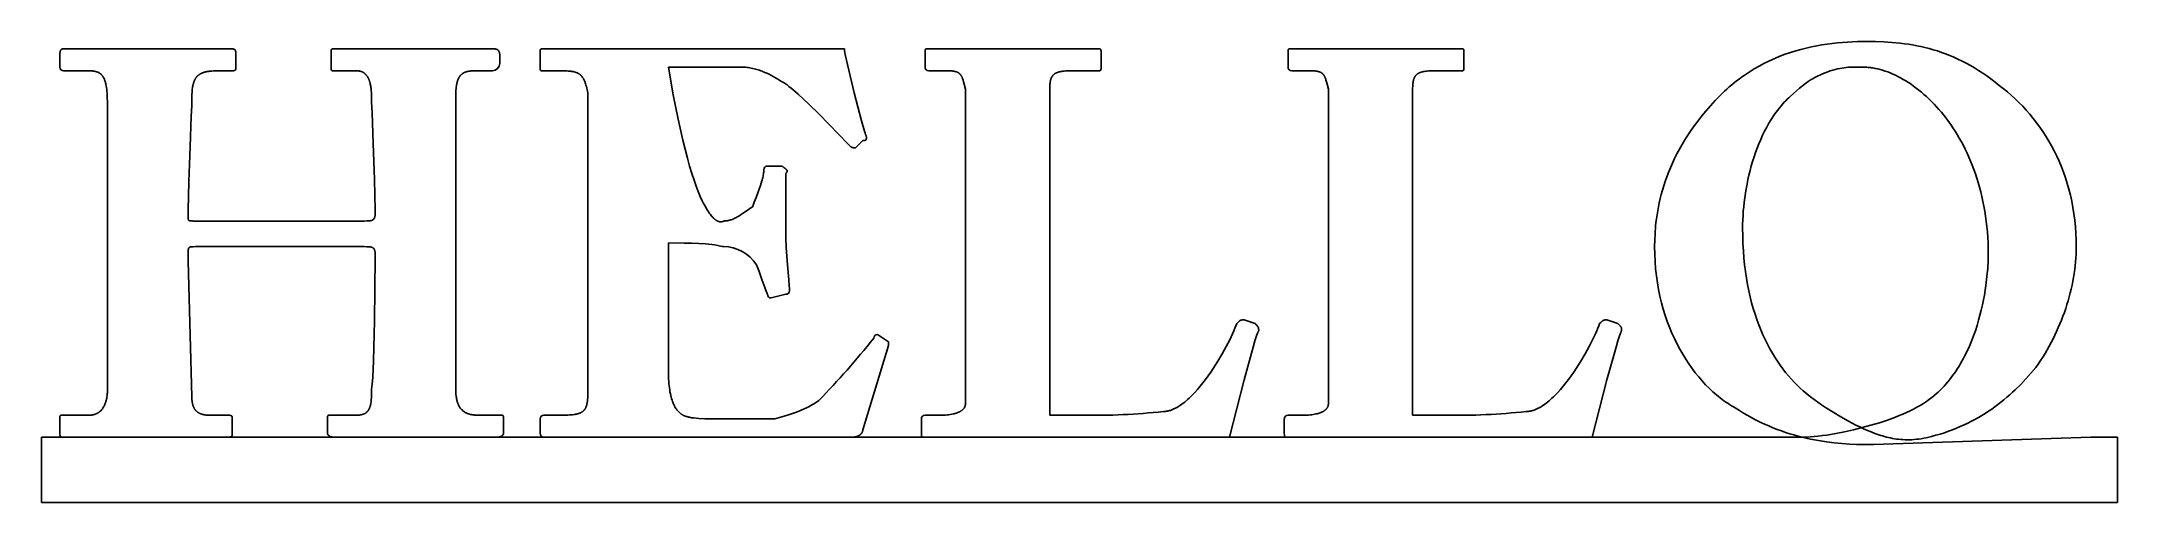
# Model space of a CAD drawing. Extents: x 0 to 794, y 0 to 176.
import ezdxf

# ---------------------------------------------------------------- set-up
doc = ezdxf.new("R2010")
doc.units = 0
doc.layers.get('0').update_dxf_attribs({"linetype": 'CONTINUOUS'})
for name, color, linetype in [('1', 12, 'CONTINUOUS'), ('2', 192, 'CONTINUOUS'), ('3', 5, 'CONTINUOUS'), ('4', 96, 'CONTINUOUS'), ('5', 7, 'CONTINUOUS')]:
    doc.layers.add(name, color=color, linetype=linetype)

msp = doc.modelspace()

# ---------------------------------------------------------------- linework, layer by layer
at = {"color": 1}
for p, q in [((7.02, 171.57), (7.01, 171.32)), ((7.01, 171.32), (7.01, 170.79)), ((7.01, 170.79), (7.01, 166.59)), ((7.03, 171.82), (7.02, 171.57)), ((7.04, 171.95), (7.03, 171.82)), ((7.05, 172.07), (7.04, 171.95)), ((7.07, 172.18), (7.05, 172.07)), ((7.08, 172.3), (7.07, 172.18)), ((7.1, 172.41), (7.08, 172.3)), ((7.11, 172.46), (7.1, 172.41)), ((7.13, 172.52), (7.11, 172.46)), ((7.14, 172.57), (7.13, 172.52)), ((7.15, 172.62), (7.14, 172.57)), ((7.17, 172.67), (7.15, 172.62)), ((7.18, 172.72), (7.17, 172.67)), ((7.2, 172.77), (7.18, 172.72)), ((7.22, 172.82), (7.2, 172.77)), ((7.24, 172.87), (7.22, 172.82)), ((7.26, 172.91), (7.24, 172.87)), ((7.28, 172.95), (7.26, 172.91)), ((7.3, 173), (7.28, 172.95)), ((7.31, 173.02), (7.3, 173)), ((7.33, 173.04), (7.31, 173.02)), ((7.34, 173.06), (7.33, 173.04)), ((7.35, 173.08), (7.34, 173.06)), ((7.36, 173.1), (7.35, 173.08)), ((7.38, 173.12), (7.36, 173.1)), ((7.39, 173.14), (7.38, 173.12)), ((7.41, 173.16), (7.39, 173.14)), ((7.42, 173.18), (7.41, 173.16)), ((7.43, 173.19), (7.42, 173.18)), ((7.45, 173.21), (7.43, 173.19)), ((7.46, 173.23), (7.45, 173.21)), ((7.48, 173.25), (7.46, 173.23)), ((7.5, 173.26), (7.48, 173.25)), ((7.51, 173.28), (7.5, 173.26)), ((7.53, 173.3), (7.51, 173.28)), ((7.55, 173.31), (7.53, 173.3)), ((7.56, 173.33), (7.55, 173.31)), ((7.58, 173.34), (7.56, 173.33)), ((7.6, 173.36), (7.58, 173.34)), ((7.62, 173.37), (7.6, 173.36)), ((7.64, 173.39), (7.62, 173.37)), ((7.66, 173.4), (7.64, 173.39)), ((7.68, 173.41), (7.66, 173.4)), ((7.7, 173.42), (7.68, 173.41)), ((7.72, 173.44), (7.7, 173.42)), ((7.74, 173.45), (7.72, 173.44)), ((7.76, 173.46), (7.74, 173.45)), ((7.78, 173.47), (7.76, 173.46)), ((7.81, 173.48), (7.78, 173.47)), ((7.83, 173.49), (7.81, 173.48)), ((7.85, 173.5), (7.83, 173.49)), ((7.88, 173.51), (7.85, 173.5)), ((7.9, 173.52), (7.88, 173.51)), ((7.92, 173.53), (7.9, 173.52)), ((7.95, 173.54), (7.92, 173.53)), ((7.97, 173.54), (7.95, 173.54)), ((8, 173.55), (7.97, 173.54)), ((8.03, 173.56), (8, 173.55)), ((8.05, 173.56), (8.03, 173.56)), ((8.08, 173.57), (8.05, 173.56)), ((8.11, 173.57), (8.08, 173.57)), ((8.14, 173.58), (8.11, 173.57)), ((8.16, 173.58), (8.14, 173.58)), ((8.19, 173.59), (8.16, 173.58)), ((8.22, 173.59), (8.19, 173.59)), ((8.25, 173.59), (8.22, 173.59)), ((8.28, 173.59), (8.25, 173.59)), ((8.35, 173.6), (8.28, 173.59)), ((8.41, 173.6), (8.35, 173.6)), ((71.5, 173.6), (8.41, 173.6)), ((72.42, 173.59), (71.5, 173.6)), ((72.8, 173.58), (72.42, 173.59)), ((72.96, 173.57), (72.8, 173.58)), ((73.12, 173.55), (72.96, 173.57)), ((73.19, 173.55), (73.12, 173.55)), ((73.26, 173.54), (73.19, 173.55)), ((73.32, 173.52), (73.26, 173.54)), ((73.39, 173.51), (73.32, 173.52)), ((73.45, 173.5), (73.39, 173.51)), ((73.51, 173.48), (73.45, 173.5)), ((73.53, 173.48), (73.51, 173.48)), ((73.56, 173.47), (73.53, 173.48)), ((73.59, 173.46), (73.56, 173.47)), ((73.61, 173.45), (73.59, 173.46)), ((73.64, 173.44), (73.61, 173.45)), ((73.66, 173.43), (73.64, 173.44)), ((73.69, 173.42), (73.66, 173.43)), ((73.71, 173.41), (73.69, 173.42)), ((73.74, 173.4), (73.71, 173.41)), ((73.76, 173.39), (73.74, 173.4)), ((73.78, 173.38), (73.76, 173.39)), ((73.8, 173.36), (73.78, 173.38)), ((73.82, 173.35), (73.8, 173.36)), ((73.84, 173.34), (73.82, 173.35)), ((73.86, 173.32), (73.84, 173.34)), ((73.88, 173.31), (73.86, 173.32)), ((73.9, 173.29), (73.88, 173.31)), ((73.91, 173.28), (73.9, 173.29)), ((73.93, 173.26), (73.91, 173.28)), ((73.95, 173.25), (73.93, 173.26)), ((73.96, 173.23), (73.95, 173.25)), ((73.98, 173.21), (73.96, 173.23)), ((74, 173.2), (73.98, 173.21)), ((74.01, 173.18), (74, 173.2)), ((74.02, 173.16), (74.01, 173.18)), ((74.04, 173.14), (74.02, 173.16)), ((74.05, 173.12), (74.04, 173.14)), ((74.06, 173.1), (74.05, 173.12)), ((74.08, 173.08), (74.06, 173.1)), ((74.09, 173.06), (74.08, 173.08)), ((74.1, 173.03), (74.09, 173.06)), ((74.11, 173.01), (74.1, 173.03)), ((74.12, 172.99), (74.11, 173.01)), ((74.13, 172.96), (74.12, 172.99)), ((74.14, 172.94), (74.13, 172.96)), ((74.15, 172.91), (74.14, 172.94)), ((74.16, 172.89), (74.15, 172.91)), ((74.17, 172.86), (74.16, 172.89)), ((74.18, 172.83), (74.17, 172.86)), ((74.19, 172.81), (74.18, 172.83)), ((74.2, 172.75), (74.19, 172.81)), ((74.21, 172.69), (74.2, 172.75)), ((74.23, 172.62), (74.21, 172.69)), ((74.24, 172.56), (74.23, 172.62)), ((74.25, 172.49), (74.24, 172.56)), ((74.26, 172.42), (74.25, 172.49)), ((74.27, 172.26), (74.26, 172.42)), ((74.28, 172.09), (74.27, 172.26)), ((74.29, 171.72), (74.28, 172.09)), ((74.3, 170.79), (74.29, 171.72)), ((74.3, 166.59), (74.3, 170.79)), ((110.76, 172.85), (110.75, 172.66)), ((110.75, 172.66), (110.75, 172.2)), ((110.75, 172.2), (110.75, 166.59)), ((110.77, 173.01), (110.76, 172.93)), ((110.76, 172.93), (110.76, 172.85)), ((110.78, 173.08), (110.77, 173.04)), ((110.77, 173.04), (110.77, 173.01)), ((110.79, 173.14), (110.78, 173.11)), ((110.78, 173.11), (110.78, 173.08)), ((110.8, 173.17), (110.79, 173.14)), ((110.81, 173.22), (110.8, 173.2)), ((110.8, 173.2), (110.8, 173.17)), ((110.82, 173.24), (110.81, 173.23)), ((110.81, 173.23), (110.81, 173.22)), ((110.83, 173.27), (110.82, 173.26)), ((110.82, 173.26), (110.82, 173.24)), ((110.84, 173.29), (110.83, 173.28)), ((110.83, 173.28), (110.83, 173.27)), ((110.85, 173.32), (110.84, 173.3)), ((110.84, 173.3), (110.84, 173.29)), ((110.86, 173.34), (110.85, 173.33)), ((110.85, 173.33), (110.85, 173.32)), ((110.87, 173.35), (110.86, 173.34)), ((110.88, 173.37), (110.87, 173.36)), ((110.87, 173.36), (110.87, 173.35)), ((110.89, 173.39), (110.88, 173.38)), ((110.88, 173.38), (110.88, 173.37)), ((110.9, 173.4), (110.89, 173.39)), ((110.91, 173.41), (110.9, 173.4)), ((110.92, 173.42), (110.91, 173.41)), ((110.91, 173.41), (110.91, 173.41)), ((110.93, 173.43), (110.92, 173.42)), ((110.94, 173.44), (110.93, 173.43)), ((110.95, 173.45), (110.94, 173.44)), ((110.96, 173.45), (110.95, 173.45)), ((110.97, 173.46), (110.96, 173.45)), ((110.98, 173.47), (110.97, 173.46)), ((110.99, 173.47), (110.98, 173.47)), ((111, 173.48), (110.99, 173.47)), ((111.01, 173.49), (111, 173.48)), ((111.02, 173.49), (111.01, 173.49)), ((111.03, 173.5), (111.02, 173.49)), ((111.04, 173.5), (111.03, 173.5)), ((111.05, 173.51), (111.04, 173.5)), ((111.06, 173.51), (111.05, 173.51)), ((111.08, 173.52), (111.06, 173.51)), ((111.09, 173.52), (111.08, 173.52)), ((111.1, 173.53), (111.09, 173.52)), ((111.12, 173.53), (111.1, 173.53)), ((111.13, 173.54), (111.12, 173.53)), ((111.14, 173.54), (111.13, 173.54)), ((111.17, 173.55), (111.14, 173.54)), ((111.2, 173.56), (111.17, 173.55)), ((111.23, 173.56), (111.2, 173.56)), ((111.27, 173.57), (111.23, 173.56)), ((111.3, 173.57), (111.27, 173.57)), ((111.34, 173.58), (111.3, 173.57)), ((111.42, 173.58), (111.34, 173.58)), ((111.5, 173.59), (111.42, 173.58)), ((111.69, 173.6), (111.5, 173.59)), ((112.15, 173.6), (111.69, 173.6)), ((172.43, 173.6), (112.15, 173.6)), ((172.95, 173.59), (172.43, 173.6)), ((173.08, 173.59), (172.95, 173.59)), ((173.21, 173.58), (173.08, 173.59)), ((173.34, 173.57), (173.21, 173.58)), ((173.46, 173.55), (173.34, 173.57)), ((173.52, 173.55), (173.46, 173.55)), ((173.58, 173.54), (173.52, 173.55)), ((173.64, 173.52), (173.58, 173.54)), ((173.7, 173.51), (173.64, 173.52)), ((173.76, 173.5), (173.7, 173.51)), ((173.82, 173.48), (173.76, 173.5)), ((173.88, 173.47), (173.82, 173.48)), ((173.93, 173.45), (173.88, 173.47)), ((173.99, 173.43), (173.93, 173.45)), ((174.04, 173.41), (173.99, 173.43)), ((174.1, 173.39), (174.04, 173.41)), ((174.15, 173.36), (174.1, 173.39)), ((174.21, 173.34), (174.15, 173.36)), ((174.23, 173.32), (174.21, 173.34)), ((174.26, 173.31), (174.23, 173.32)), ((174.28, 173.29), (174.26, 173.31)), ((174.31, 173.28), (174.28, 173.29)), ((174.33, 173.26), (174.31, 173.28)), ((174.36, 173.25), (174.33, 173.26)), ((174.38, 173.23), (174.36, 173.25)), ((174.41, 173.21), (174.38, 173.23)), ((174.43, 173.2), (174.41, 173.21)), ((174.45, 173.18), (174.43, 173.2)), ((174.48, 173.16), (174.45, 173.18)), ((174.5, 173.14), (174.48, 173.16)), ((174.52, 173.12), (174.5, 173.14)), ((174.55, 173.1), (174.52, 173.12)), ((174.57, 173.08), (174.55, 173.1)), ((174.59, 173.06), (174.57, 173.08)), ((174.61, 173.03), (174.59, 173.06)), ((174.63, 173.01), (174.61, 173.03)), ((174.65, 172.99), (174.63, 173.01)), ((174.68, 172.96), (174.65, 172.99)), ((174.7, 172.94), (174.68, 172.96)), ((174.72, 172.91), (174.7, 172.94)), ((174.74, 172.89), (174.72, 172.91)), ((174.76, 172.86), (174.74, 172.89)), ((174.77, 172.83), (174.76, 172.86)), ((174.79, 172.81), (174.77, 172.83)), ((174.81, 172.78), (174.79, 172.81)), ((174.83, 172.75), (174.81, 172.78)), ((174.85, 172.72), (174.83, 172.75)), ((174.87, 172.69), (174.85, 172.72)), ((174.88, 172.66), (174.87, 172.69)), ((174.9, 172.62), (174.88, 172.66)), ((174.92, 172.59), (174.9, 172.62)), ((174.93, 172.56), (174.92, 172.59)), ((174.96, 172.49), (174.93, 172.56)), ((174.99, 172.42), (174.96, 172.49)), ((175.02, 172.34), (174.99, 172.42)), ((175.05, 172.26), (175.02, 172.34)), ((175.07, 172.18), (175.05, 172.26)), ((175.1, 172.09), (175.07, 172.18)), ((175.12, 172.01), (175.1, 172.09)), ((175.14, 171.91), (175.12, 172.01)), ((175.15, 171.82), (175.14, 171.91)), ((175.17, 171.72), (175.15, 171.82)), ((175.19, 171.62), (175.17, 171.72)), ((175.2, 171.51), (175.19, 171.62)), ((175.21, 171.4), (175.2, 171.51)), ((175.22, 171.29), (175.21, 171.4)), ((175.22, 171.17), (175.22, 171.29)), ((175.23, 171.05), (175.22, 171.17)), ((175.23, 170.79), (175.23, 171.05)), ((175.23, 167.99), (175.23, 170.79)), ((8.41, 165.19), (18.22, 165.19)), ((18.22, 165.19), (18.74, 165.18)), ((18.74, 165.18), (18.99, 165.17)), ((18.99, 165.17), (19.23, 165.15)), ((19.23, 165.15), (19.46, 165.13)), ((19.46, 165.13), (19.69, 165.11)), ((19.69, 165.11), (19.92, 165.08)), ((19.92, 165.08), (20.14, 165.04)), ((20.14, 165.04), (20.35, 165)), ((20.35, 165), (20.56, 164.96)), ((20.56, 164.96), (20.76, 164.91)), ((20.76, 164.91), (20.95, 164.85)), ((20.95, 164.85), (21.05, 164.82)), ((21.05, 164.82), (21.14, 164.79)), ((21.14, 164.79), (21.24, 164.76)), ((21.24, 164.76), (21.33, 164.73)), ((21.33, 164.73), (21.42, 164.69)), ((21.42, 164.69), (21.51, 164.65)), ((21.51, 164.65), (21.6, 164.61)), ((21.6, 164.61), (21.69, 164.57)), ((21.69, 164.57), (21.77, 164.53)), ((21.77, 164.53), (21.86, 164.49)), ((21.86, 164.49), (21.94, 164.44)), ((21.94, 164.44), (22.02, 164.4)), ((22.02, 164.4), (22.1, 164.35)), ((22.1, 164.35), (22.18, 164.3)), ((22.18, 164.3), (22.26, 164.25)), ((22.26, 164.25), (22.33, 164.19)), ((22.33, 164.19), (22.41, 164.14)), ((22.41, 164.14), (22.48, 164.08)), ((22.48, 164.08), (22.56, 164.03)), ((22.56, 164.03), (22.63, 163.97)), ((22.63, 163.97), (22.7, 163.9)), ((22.7, 163.9), (22.77, 163.84)), ((22.77, 163.84), (22.84, 163.78)), ((22.84, 163.78), (22.91, 163.71)), ((22.91, 163.71), (22.97, 163.64)), ((22.97, 163.64), (23.04, 163.57)), ((23.04, 163.57), (23.1, 163.5)), ((23.1, 163.5), (23.16, 163.42)), ((23.16, 163.42), (23.23, 163.35)), ((23.23, 163.35), (23.29, 163.27)), ((23.29, 163.27), (23.35, 163.19)), ((23.35, 163.19), (23.4, 163.11)), ((23.4, 163.11), (23.46, 163.02)), ((23.46, 163.02), (23.52, 162.94)), ((23.52, 162.94), (23.57, 162.85)), ((23.57, 162.85), (23.63, 162.76)), ((23.63, 162.76), (23.68, 162.67)), ((23.68, 162.67), (23.73, 162.58)), ((23.73, 162.58), (23.83, 162.38)), ((23.83, 162.38), (23.93, 162.18)), ((23.93, 162.18), (24.02, 161.97)), ((24.02, 161.97), (24.11, 161.75)), ((24.11, 161.75), (24.19, 161.53)), ((24.19, 161.53), (24.27, 161.29)), ((24.27, 161.29), (24.35, 161.05)), ((24.35, 161.05), (24.42, 160.79)), ((24.42, 160.79), (24.49, 160.53)), ((24.49, 160.53), (24.56, 160.26)), ((24.56, 160.26), (24.62, 159.98)), ((24.62, 159.98), (24.74, 159.39)), ((24.74, 159.39), (24.84, 158.76)), ((57.74, 158.72), (57.78, 159)), ((57.78, 159), (57.83, 159.27)), ((57.83, 159.27), (57.88, 159.54)), ((57.88, 159.54), (57.93, 159.8)), ((57.93, 159.8), (57.99, 160.05)), ((57.99, 160.05), (58.06, 160.3)), ((58.06, 160.3), (58.13, 160.54)), ((58.13, 160.54), (58.2, 160.77)), ((58.2, 160.77), (58.28, 161)), ((58.28, 161), (58.36, 161.22)), ((58.36, 161.22), (58.45, 161.43)), ((58.45, 161.43), (58.55, 161.63)), ((58.55, 161.63), (58.6, 161.74)), ((58.6, 161.74), (58.65, 161.83)), ((58.65, 161.83), (58.7, 161.93)), ((58.7, 161.93), (58.75, 162.03)), ((58.75, 162.03), (58.81, 162.12)), ((58.81, 162.12), (58.86, 162.21)), ((58.86, 162.21), (58.92, 162.3)), ((58.92, 162.3), (58.98, 162.39)), ((58.98, 162.39), (59.04, 162.48)), ((59.04, 162.48), (59.1, 162.57)), ((59.1, 162.57), (59.16, 162.65)), ((59.16, 162.65), (59.23, 162.73)), ((59.23, 162.73), (59.3, 162.82)), ((59.3, 162.82), (59.36, 162.89)), ((59.36, 162.89), (59.43, 162.97)), ((59.43, 162.97), (59.5, 163.05)), ((59.5, 163.05), (59.58, 163.13)), ((59.58, 163.13), (59.65, 163.2)), ((59.65, 163.2), (59.73, 163.27)), ((59.73, 163.27), (59.81, 163.34)), ((59.81, 163.34), (59.88, 163.41)), ((59.88, 163.41), (59.97, 163.48)), ((59.97, 163.48), (60.05, 163.55)), ((60.05, 163.55), (60.13, 163.61)), ((60.13, 163.61), (60.22, 163.67)), ((60.22, 163.67), (60.31, 163.74)), ((60.31, 163.74), (60.4, 163.8)), ((60.4, 163.8), (60.49, 163.86)), ((60.49, 163.86), (60.58, 163.91)), ((60.58, 163.91), (60.68, 163.97)), ((60.68, 163.97), (60.77, 164.03)), ((60.77, 164.03), (60.87, 164.08)), ((60.87, 164.08), (60.97, 164.13)), ((60.97, 164.13), (61.08, 164.18)), ((61.08, 164.18), (61.18, 164.23)), ((61.18, 164.23), (61.29, 164.28)), ((61.29, 164.28), (61.51, 164.37)), ((61.51, 164.37), (61.73, 164.46)), ((61.73, 164.46), (61.97, 164.54)), ((61.97, 164.54), (62.21, 164.62)), ((62.21, 164.62), (62.46, 164.69)), ((62.46, 164.69), (62.72, 164.76)), ((62.72, 164.76), (62.98, 164.82)), ((62.98, 164.82), (63.26, 164.87)), ((63.26, 164.87), (63.55, 164.92)), ((63.55, 164.92), (63.84, 164.97)), ((63.84, 164.97), (64.14, 165.01)), ((64.14, 165.01), (64.45, 165.05)), ((64.45, 165.05), (65.1, 165.11)), ((65.1, 165.11), (65.79, 165.15)), ((65.79, 165.15), (66.52, 165.18)), ((66.52, 165.18), (67.29, 165.19)), ((67.29, 165.19), (71.5, 165.19)), ((71.5, 165.19), (72.42, 165.19)), ((72.42, 165.19), (72.8, 165.2)), ((72.8, 165.2), (73.12, 165.21)), ((73.12, 165.21), (73.26, 165.22)), ((73.26, 165.22), (73.39, 165.23)), ((73.39, 165.23), (73.51, 165.24)), ((73.51, 165.24), (73.56, 165.25)), ((73.56, 165.25), (73.61, 165.26)), ((73.61, 165.26), (73.66, 165.27)), ((73.66, 165.27), (73.71, 165.28)), ((73.71, 165.28), (73.76, 165.29)), ((73.76, 165.29), (73.8, 165.3)), ((73.8, 165.3), (73.82, 165.31)), ((73.82, 165.31), (73.84, 165.32)), ((73.84, 165.32), (73.86, 165.32)), ((73.86, 165.32), (73.88, 165.33)), ((73.88, 165.33), (73.9, 165.34)), ((73.9, 165.34), (73.91, 165.35)), ((73.91, 165.35), (73.93, 165.35)), ((73.93, 165.35), (73.95, 165.36)), ((73.95, 165.36), (73.96, 165.37)), ((73.96, 165.37), (73.98, 165.38)), ((73.98, 165.38), (74, 165.39)), ((74, 165.39), (74.01, 165.4)), ((74.01, 165.4), (74.02, 165.41)), ((74.02, 165.41), (74.04, 165.42)), ((74.04, 165.42), (74.05, 165.43)), ((74.05, 165.43), (74.06, 165.44)), ((74.06, 165.44), (74.08, 165.45)), ((74.08, 165.45), (74.09, 165.46)), ((74.09, 165.46), (74.1, 165.47)), ((74.1, 165.47), (74.11, 165.48)), ((74.11, 165.48), (74.12, 165.49)), ((74.12, 165.49), (74.13, 165.5)), ((74.13, 165.5), (74.14, 165.52)), ((74.14, 165.52), (74.15, 165.53)), ((74.15, 165.53), (74.16, 165.54)), ((74.16, 165.54), (74.17, 165.56)), ((74.17, 165.56), (74.18, 165.57)), ((74.18, 165.57), (74.19, 165.58)), ((74.19, 165.6), (74.2, 165.61)), ((74.19, 165.58), (74.19, 165.6)), ((74.2, 165.61), (74.21, 165.63)), ((74.21, 165.64), (74.22, 165.66)), ((74.21, 165.63), (74.21, 165.64)), ((74.22, 165.66), (74.23, 165.67)), ((74.23, 165.69), (74.24, 165.71)), ((74.23, 165.67), (74.23, 165.69)), ((74.24, 165.72), (74.25, 165.74)), ((74.24, 165.71), (74.24, 165.72)), ((74.25, 165.76), (74.26, 165.78)), ((74.25, 165.74), (74.25, 165.76)), ((74.26, 165.82), (74.27, 165.86)), ((74.26, 165.78), (74.26, 165.82)), ((74.27, 165.86), (74.28, 165.9)), ((74.28, 165.98), (74.29, 166.03)), ((74.28, 165.94), (74.28, 165.98)), ((74.28, 165.9), (74.28, 165.94)), ((74.29, 166.13), (74.3, 166.34)), ((74.29, 166.03), (74.29, 166.13)), ((74.3, 166.34), (74.3, 166.59)), ((110.75, 166.59), (110.75, 166.13)), ((110.75, 166.13), (110.76, 165.94)), ((110.76, 165.94), (110.76, 165.86)), ((110.76, 165.86), (110.77, 165.78)), ((110.77, 165.78), (110.77, 165.74)), ((110.77, 165.74), (110.78, 165.71)), ((110.78, 165.71), (110.78, 165.67)), ((110.78, 165.67), (110.79, 165.64)), ((110.79, 165.64), (110.8, 165.61)), ((110.8, 165.61), (110.8, 165.58)), ((110.8, 165.58), (110.81, 165.57)), ((110.81, 165.57), (110.81, 165.56)), ((110.81, 165.56), (110.82, 165.54)), ((110.82, 165.54), (110.82, 165.53)), ((110.82, 165.53), (110.83, 165.52)), ((110.83, 165.52), (110.83, 165.5)), ((110.83, 165.5), (110.84, 165.49)), ((110.84, 165.49), (110.84, 165.48)), ((110.84, 165.48), (110.85, 165.47)), ((110.85, 165.47), (110.85, 165.46)), ((110.85, 165.46), (110.86, 165.45)), ((110.86, 165.45), (110.87, 165.44)), ((110.87, 165.44), (110.87, 165.43)), ((110.87, 165.43), (110.88, 165.42)), ((110.88, 165.42), (110.88, 165.41)), ((110.88, 165.41), (110.89, 165.4)), ((110.89, 165.4), (110.9, 165.39)), ((110.9, 165.39), (110.91, 165.38)), ((110.91, 165.38), (110.91, 165.37)), ((110.91, 165.37), (110.92, 165.36)), ((110.92, 165.36), (110.93, 165.35)), ((110.93, 165.35), (110.94, 165.35)), ((110.94, 165.35), (110.95, 165.34)), ((110.95, 165.34), (110.96, 165.33)), ((110.96, 165.33), (110.97, 165.32)), ((110.97, 165.32), (110.98, 165.32)), ((110.98, 165.32), (110.99, 165.31)), ((110.99, 165.31), (111, 165.3)), ((111, 165.3), (111.01, 165.3)), ((111.01, 165.3), (111.02, 165.29)), ((111.02, 165.29), (111.03, 165.29)), ((111.03, 165.29), (111.04, 165.28)), ((111.04, 165.28), (111.05, 165.28)), ((111.05, 165.28), (111.06, 165.27)), ((111.06, 165.27), (111.08, 165.27)), ((111.08, 165.27), (111.09, 165.26)), ((111.09, 165.26), (111.1, 165.26)), ((111.1, 165.26), (111.12, 165.25)), ((111.12, 165.25), (111.13, 165.25)), ((111.13, 165.25), (111.14, 165.24)), ((111.14, 165.24), (111.17, 165.24)), ((111.17, 165.24), (111.2, 165.23)), ((111.2, 165.23), (111.23, 165.22)), ((111.23, 165.22), (111.27, 165.22)), ((111.27, 165.22), (111.3, 165.21)), ((111.3, 165.21), (111.34, 165.21)), ((111.34, 165.21), (111.42, 165.2)), ((111.42, 165.2), (111.5, 165.2)), ((111.5, 165.2), (111.69, 165.19)), ((111.69, 165.19), (112.15, 165.19)), ((112.15, 165.19), (120.56, 165.19)), ((120.56, 165.19), (120.76, 165.18)), ((120.76, 165.18), (120.95, 165.17)), ((120.95, 165.17), (121.13, 165.16)), ((121.13, 165.16), (121.32, 165.14)), ((121.32, 165.14), (121.41, 165.13)), ((121.41, 165.13), (121.5, 165.11)), ((121.5, 165.11), (121.58, 165.1)), ((121.58, 165.1), (121.67, 165.08)), ((121.67, 165.08), (121.76, 165.06)), ((121.76, 165.06), (121.84, 165.04)), ((121.84, 165.04), (121.93, 165.02)), ((121.93, 165.02), (122.01, 165)), ((122.01, 165), (122.09, 164.97)), ((122.09, 164.97), (122.17, 164.95)), ((122.17, 164.95), (122.25, 164.92)), ((122.25, 164.92), (122.33, 164.89)), ((122.33, 164.89), (122.41, 164.86)), ((122.41, 164.86), (122.49, 164.83)), ((122.49, 164.83), (122.56, 164.8)), ((122.56, 164.8), (122.64, 164.76)), ((122.64, 164.76), (122.71, 164.73)), ((122.71, 164.73), (122.79, 164.69)), ((122.79, 164.69), (122.86, 164.65)), ((122.86, 164.65), (122.93, 164.61)), ((122.93, 164.61), (123, 164.57)), ((123, 164.57), (123.07, 164.53)), ((123.07, 164.53), (123.14, 164.49)), ((123.14, 164.49), (123.21, 164.44)), ((123.21, 164.44), (123.28, 164.4)), ((123.28, 164.4), (123.34, 164.35)), ((123.34, 164.35), (123.41, 164.3)), ((123.41, 164.3), (123.48, 164.25)), ((123.48, 164.25), (123.54, 164.2)), ((123.54, 164.2), (123.6, 164.15)), ((123.6, 164.15), (123.66, 164.09)), ((123.66, 164.09), (123.72, 164.04)), ((123.72, 164.04), (123.79, 163.98)), ((123.79, 163.98), (123.84, 163.93)), ((123.84, 163.93), (123.9, 163.87)), ((123.9, 163.87), (123.96, 163.81)), ((123.96, 163.81), (124.07, 163.69)), ((124.07, 163.69), (124.18, 163.56)), ((124.18, 163.56), (124.29, 163.43)), ((124.29, 163.43), (124.39, 163.29)), ((124.39, 163.29), (124.49, 163.15)), ((124.49, 163.15), (124.59, 163.01)), ((124.59, 163.01), (124.68, 162.86)), ((124.68, 162.86), (124.77, 162.7)), ((124.77, 162.7), (124.86, 162.55)), ((124.86, 162.55), (124.94, 162.38)), ((124.94, 162.38), (125.02, 162.22)), ((125.02, 162.22), (125.1, 162.05)), ((125.1, 162.05), (125.17, 161.87)), ((125.17, 161.87), (125.25, 161.69)), ((125.25, 161.69), (125.31, 161.51)), ((125.31, 161.51), (125.38, 161.33)), ((125.38, 161.33), (125.44, 161.14)), ((125.44, 161.14), (125.5, 160.94)), ((125.5, 160.94), (125.56, 160.75)), ((125.56, 160.75), (125.61, 160.55)), ((125.61, 160.55), (125.71, 160.13)), ((125.71, 160.13), (125.8, 159.71)), ((125.8, 159.71), (125.88, 159.27)), ((125.88, 159.27), (125.95, 158.82)), ((125.95, 158.82), (126.01, 158.36)), ((158.52, 158.36), (158.58, 158.88)), ((158.58, 158.88), (158.64, 159.38)), ((158.64, 159.38), (158.72, 159.86)), ((158.72, 159.86), (158.76, 160.1)), ((158.76, 160.1), (158.81, 160.32)), ((158.81, 160.32), (158.86, 160.54)), ((158.86, 160.54), (158.91, 160.76)), ((158.91, 160.76), (158.96, 160.96)), ((158.96, 160.96), (159.02, 161.17)), ((159.02, 161.17), (159.08, 161.37)), ((159.08, 161.37), (159.15, 161.56)), ((159.15, 161.56), (159.22, 161.75)), ((159.22, 161.75), (159.29, 161.93)), ((159.29, 161.93), (159.37, 162.1)), ((159.37, 162.1), (159.45, 162.28)), ((159.45, 162.28), (159.54, 162.44)), ((159.54, 162.44), (159.62, 162.6)), ((159.62, 162.6), (159.72, 162.76)), ((159.72, 162.76), (159.81, 162.91)), ((159.81, 162.91), (159.86, 162.98)), ((159.86, 162.98), (159.91, 163.05)), ((159.91, 163.05), (159.97, 163.12)), ((159.97, 163.12), (160.02, 163.19)), ((160.02, 163.19), (160.07, 163.26)), ((160.07, 163.26), (160.13, 163.33)), ((160.13, 163.33), (160.18, 163.4)), ((160.18, 163.4), (160.24, 163.46)), ((160.24, 163.46), (160.3, 163.52)), ((160.3, 163.52), (160.36, 163.58)), ((160.36, 163.58), (160.42, 163.65)), ((160.42, 163.65), (160.48, 163.7)), ((160.48, 163.7), (160.54, 163.76)), ((160.54, 163.76), (160.61, 163.82)), ((160.61, 163.82), (160.67, 163.88)), ((160.67, 163.88), (160.74, 163.93)), ((160.74, 163.93), (160.81, 163.98)), ((160.81, 163.98), (160.87, 164.04)), ((160.87, 164.04), (160.94, 164.09)), ((160.94, 164.09), (161.01, 164.14)), ((161.01, 164.14), (161.09, 164.18)), ((161.09, 164.18), (161.16, 164.23)), ((161.16, 164.23), (161.23, 164.28)), ((161.23, 164.28), (161.31, 164.32)), ((161.31, 164.32), (161.39, 164.37)), ((161.39, 164.37), (161.47, 164.41)), ((161.47, 164.41), (161.54, 164.45)), ((161.54, 164.45), (161.62, 164.49)), ((161.62, 164.49), (161.71, 164.53)), ((161.71, 164.53), (161.79, 164.57)), ((161.79, 164.57), (161.96, 164.64)), ((161.96, 164.64), (162.13, 164.71)), ((162.13, 164.71), (162.32, 164.77)), ((162.32, 164.77), (162.5, 164.83)), ((162.5, 164.83), (162.69, 164.88)), ((162.69, 164.88), (162.89, 164.93)), ((162.89, 164.93), (163.09, 164.98)), ((163.09, 164.98), (163.3, 165.02)), ((163.3, 165.02), (163.51, 165.05)), ((163.51, 165.05), (163.73, 165.08)), ((163.73, 165.08), (163.95, 165.11)), ((163.95, 165.11), (164.18, 165.13)), ((164.18, 165.13), (164.42, 165.15)), ((164.42, 165.15), (164.66, 165.17)), ((164.66, 165.17), (164.91, 165.18)), ((164.91, 165.18), (165.42, 165.19)), ((165.42, 165.19), (172.43, 165.19)), ((24.84, 158.76), (24.93, 158.09)), ((24.93, 158.09), (25, 157.38)), ((25, 157.38), (25.07, 156.63)), ((25.07, 156.63), (25.16, 154.99)), ((25.16, 154.99), (25.22, 153.17)), ((25.22, 153.17), (25.23, 151.17)), ((25.23, 151.17), (25.23, 99.3)), ((57.26, 147.79), (57.42, 151.82)), ((57.42, 151.82), (57.46, 153.16)), ((57.46, 153.16), (57.48, 153.97)), ((57.48, 153.97), (57.49, 155.48)), ((57.49, 155.48), (57.52, 156.19)), ((57.52, 156.19), (57.55, 156.87)), ((57.55, 156.87), (57.6, 157.51)), ((57.6, 157.51), (57.66, 158.13)), ((57.66, 158.13), (57.74, 158.72)), ((126.01, 158.36), (126.06, 157.89)), ((126.06, 157.89), (126.1, 157.41)), ((126.1, 157.41), (126.13, 156.91)), ((126.13, 156.91), (126.15, 156.41)), ((126.15, 156.41), (126.17, 155.37)), ((126.17, 155.37), (126.18, 154.56)), ((126.18, 154.56), (126.23, 153.22)), ((126.23, 153.22), (126.39, 149.17)), ((158.41, 155.37), (158.43, 156.64)), ((158.41, 109.11), (158.41, 155.37)), ((158.43, 156.64), (158.45, 157.24)), ((158.45, 157.24), (158.48, 157.81)), ((158.48, 157.81), (158.52, 158.36)), ((56.78, 136.1), (57.26, 147.79)), ((126.39, 149.17), (126.87, 137.32)), ((56.29, 122.82), (56.78, 136.1)), ((126.87, 137.32), (127.35, 123.63)), ((56.07, 111.92), (56.29, 122.82)), ((127.35, 123.63), (127.57, 111.92)), ((56.07, 109.11), (56.07, 111.92)), ((127.57, 111.92), (127.57, 110.51)), ((56.08, 108.87), (56.07, 109.11)), ((56.08, 108.65), (56.08, 108.87)), ((56.09, 108.55), (56.08, 108.65)), ((56.09, 108.51), (56.09, 108.55)), ((56.09, 108.46), (56.09, 108.51)), ((56.1, 108.42), (56.09, 108.46)), ((56.1, 108.38), (56.1, 108.42)), ((56.11, 108.34), (56.1, 108.38)), ((56.12, 108.3), (56.11, 108.34)), ((56.12, 108.28), (56.12, 108.3)), ((56.13, 108.27), (56.12, 108.28)), ((56.13, 108.25), (56.13, 108.27)), ((56.14, 108.23), (56.13, 108.25)), ((56.14, 108.21), (56.14, 108.23)), ((56.15, 108.2), (56.14, 108.21)), ((56.15, 108.18), (56.15, 108.2)), ((56.16, 108.17), (56.15, 108.18)), ((56.17, 108.15), (56.16, 108.17)), ((56.17, 108.14), (56.17, 108.15)), ((56.18, 108.12), (56.17, 108.14)), ((56.19, 108.11), (56.18, 108.12)), ((56.2, 108.09), (56.19, 108.11)), ((56.2, 108.08), (56.2, 108.09)), ((56.21, 108.07), (56.2, 108.08)), ((56.22, 108.05), (56.21, 108.07)), ((56.23, 108.04), (56.22, 108.05)), ((56.24, 108.03), (56.23, 108.04)), ((56.25, 108.02), (56.24, 108.03)), ((56.26, 108), (56.25, 108.02)), ((56.27, 107.99), (56.26, 108)), ((56.29, 107.98), (56.27, 107.99)), ((56.3, 107.97), (56.29, 107.98)), ((56.31, 107.96), (56.3, 107.97)), ((56.32, 107.95), (56.31, 107.96)), ((56.34, 107.94), (56.32, 107.95)), ((56.35, 107.93), (56.34, 107.94)), ((56.36, 107.92), (56.35, 107.93)), ((56.38, 107.91), (56.36, 107.92)), ((56.39, 107.9), (56.38, 107.91)), ((56.41, 107.89), (56.39, 107.9)), ((56.43, 107.89), (56.41, 107.89)), ((56.44, 107.88), (56.43, 107.89)), ((56.46, 107.87), (56.44, 107.88)), ((56.48, 107.86), (56.46, 107.87)), ((56.5, 107.85), (56.48, 107.86)), ((56.51, 107.85), (56.5, 107.85)), ((56.53, 107.84), (56.51, 107.85)), ((56.55, 107.83), (56.53, 107.84)), ((56.57, 107.83), (56.55, 107.83)), ((56.62, 107.82), (56.57, 107.83)), ((56.66, 107.8), (56.62, 107.82)), ((56.71, 107.79), (56.66, 107.8)), ((56.76, 107.78), (56.71, 107.79)), ((56.81, 107.78), (56.76, 107.78)), ((56.87, 107.77), (56.81, 107.78)), ((56.99, 107.75), (56.87, 107.77)), ((57.12, 107.74), (56.99, 107.75)), ((57.26, 107.73), (57.12, 107.74)), ((57.58, 107.72), (57.26, 107.73)), ((57.95, 107.71), (57.58, 107.72)), ((58.88, 107.71), (57.95, 107.71)), ((123.36, 107.71), (58.88, 107.71)), ((124.35, 107.72), (123.36, 107.71)), ((124.79, 107.73), (124.35, 107.72)), ((125, 107.74), (124.79, 107.73)), ((125.2, 107.75), (125, 107.74)), ((125.4, 107.77), (125.2, 107.75)), ((125.58, 107.8), (125.4, 107.77)), ((125.67, 107.81), (125.58, 107.8)), ((125.76, 107.82), (125.67, 107.81)), ((125.84, 107.84), (125.76, 107.82)), ((125.93, 107.86), (125.84, 107.84)), ((126.01, 107.88), (125.93, 107.86)), ((126.09, 107.9), (126.01, 107.88)), ((126.16, 107.92), (126.09, 107.9)), ((126.24, 107.95), (126.16, 107.92)), ((126.31, 107.97), (126.24, 107.95)), ((126.38, 108), (126.31, 107.97)), ((126.45, 108.03), (126.38, 108)), ((126.49, 108.04), (126.45, 108.03)), ((126.52, 108.06), (126.49, 108.04)), ((126.55, 108.08), (126.52, 108.06)), ((126.58, 108.09), (126.55, 108.08)), ((126.61, 108.11), (126.58, 108.09)), ((126.65, 108.13), (126.61, 108.11)), ((126.68, 108.15), (126.65, 108.13)), ((126.71, 108.17), (126.68, 108.15)), ((126.74, 108.19), (126.71, 108.17)), ((126.77, 108.21), (126.74, 108.19)), ((126.79, 108.23), (126.77, 108.21)), ((126.82, 108.25), (126.79, 108.23)), ((126.85, 108.27), (126.82, 108.25)), ((126.88, 108.3), (126.85, 108.27)), ((126.9, 108.32), (126.88, 108.3)), ((126.93, 108.34), (126.9, 108.32)), ((126.95, 108.37), (126.93, 108.34)), ((126.98, 108.39), (126.95, 108.37)), ((127, 108.42), (126.98, 108.39)), ((127.03, 108.45), (127, 108.42)), ((127.05, 108.47), (127.03, 108.45)), ((127.07, 108.5), (127.05, 108.47)), ((127.1, 108.53), (127.07, 108.5)), ((127.12, 108.56), (127.1, 108.53)), ((127.14, 108.59), (127.12, 108.56)), ((127.16, 108.62), (127.14, 108.59)), ((127.18, 108.65), (127.16, 108.62)), ((127.2, 108.68), (127.18, 108.65)), ((127.22, 108.72), (127.2, 108.68)), ((127.24, 108.75), (127.22, 108.72)), ((127.26, 108.79), (127.24, 108.75)), ((127.27, 108.82), (127.26, 108.79)), ((127.29, 108.86), (127.27, 108.82)), ((127.31, 108.89), (127.29, 108.86)), ((127.32, 108.93), (127.31, 108.89)), ((127.34, 108.97), (127.32, 108.93)), ((127.35, 109.01), (127.34, 108.97)), ((127.37, 109.05), (127.35, 109.01)), ((127.4, 109.13), (127.37, 109.05)), ((127.42, 109.21), (127.4, 109.13)), ((127.45, 109.3), (127.42, 109.21)), ((127.47, 109.39), (127.45, 109.3)), ((127.49, 109.49), (127.47, 109.39)), ((127.5, 109.59), (127.49, 109.49)), ((127.52, 109.69), (127.5, 109.59)), ((127.53, 109.8), (127.52, 109.69)), ((127.54, 109.91), (127.53, 109.8)), ((127.55, 110.02), (127.54, 109.91)), ((127.56, 110.14), (127.55, 110.02)), ((127.57, 110.26), (127.56, 110.14)), ((127.57, 110.51), (127.57, 110.26)), ((158.41, 102.1), (158.41, 109.11)), ((25.23, 99.3), (25.23, 43.22)), ((56.07, 95.09), (56.08, 96.02)), ((56.08, 96.02), (56.09, 96.39)), ((56.09, 96.39), (56.1, 96.56)), ((56.1, 96.56), (56.12, 96.71)), ((56.12, 96.71), (56.13, 96.79)), ((56.13, 96.79), (56.14, 96.86)), ((56.14, 96.86), (56.15, 96.92)), ((56.15, 96.92), (56.16, 96.99)), ((56.16, 96.99), (56.17, 97.05)), ((56.17, 97.05), (56.19, 97.1)), ((56.19, 97.1), (56.2, 97.13)), ((56.2, 97.16), (56.21, 97.19)), ((56.2, 97.13), (56.2, 97.16)), ((56.21, 97.19), (56.22, 97.21)), ((56.22, 97.21), (56.23, 97.24)), ((56.23, 97.24), (56.24, 97.26)), ((56.24, 97.26), (56.25, 97.29)), ((56.25, 97.29), (56.26, 97.31)), ((56.26, 97.31), (56.27, 97.33)), ((56.27, 97.33), (56.29, 97.36)), ((56.29, 97.36), (56.3, 97.38)), ((56.3, 97.38), (56.31, 97.4)), ((56.31, 97.4), (56.32, 97.42)), ((56.32, 97.42), (56.34, 97.44)), ((56.34, 97.44), (56.35, 97.46)), ((56.35, 97.46), (56.36, 97.48)), ((56.36, 97.48), (56.38, 97.5)), ((56.38, 97.5), (56.39, 97.51)), ((56.39, 97.51), (56.41, 97.53)), ((56.41, 97.53), (56.43, 97.55)), ((56.43, 97.55), (56.44, 97.56)), ((56.44, 97.56), (56.46, 97.58)), ((56.46, 97.58), (56.48, 97.59)), ((56.48, 97.59), (56.5, 97.61)), ((56.5, 97.61), (56.51, 97.62)), ((56.51, 97.62), (56.53, 97.64)), ((56.53, 97.64), (56.55, 97.65)), ((56.55, 97.65), (56.57, 97.66)), ((56.57, 97.66), (56.59, 97.67)), ((56.59, 97.67), (56.62, 97.69)), ((56.62, 97.69), (56.64, 97.7)), ((56.64, 97.7), (56.66, 97.71)), ((56.66, 97.71), (56.69, 97.72)), ((56.69, 97.72), (56.71, 97.73)), ((56.71, 97.73), (56.73, 97.74)), ((56.73, 97.74), (56.76, 97.75)), ((56.76, 97.75), (56.79, 97.76)), ((56.79, 97.76), (56.81, 97.77)), ((56.81, 97.77), (56.84, 97.78)), ((56.84, 97.78), (56.87, 97.78)), ((56.87, 97.78), (56.93, 97.8)), ((56.93, 97.8), (56.99, 97.81)), ((56.99, 97.81), (57.05, 97.82)), ((57.05, 97.82), (57.12, 97.83)), ((57.12, 97.83), (57.19, 97.84)), ((57.19, 97.84), (57.26, 97.85)), ((57.26, 97.85), (57.41, 97.87)), ((57.41, 97.87), (57.58, 97.88)), ((57.58, 97.88), (57.95, 97.89)), ((57.95, 97.89), (58.88, 97.9)), ((58.88, 97.9), (123.36, 97.9)), ((123.36, 97.9), (124.35, 97.89)), ((124.35, 97.89), (124.79, 97.88)), ((124.79, 97.88), (125, 97.87)), ((125, 97.87), (125.2, 97.85)), ((125.2, 97.85), (125.4, 97.83)), ((125.4, 97.83), (125.58, 97.81)), ((125.58, 97.81), (125.67, 97.8)), ((125.67, 97.8), (125.76, 97.78)), ((125.76, 97.78), (125.84, 97.77)), ((125.84, 97.77), (125.93, 97.75)), ((125.93, 97.75), (126.01, 97.73)), ((126.01, 97.73), (126.09, 97.71)), ((126.09, 97.71), (126.16, 97.69)), ((126.16, 97.69), (126.24, 97.66)), ((126.24, 97.66), (126.31, 97.64)), ((126.31, 97.64), (126.38, 97.61)), ((126.38, 97.61), (126.45, 97.58)), ((126.45, 97.58), (126.49, 97.56)), ((126.49, 97.56), (126.52, 97.55)), ((126.52, 97.55), (126.55, 97.53)), ((126.55, 97.53), (126.58, 97.51)), ((126.58, 97.51), (126.61, 97.5)), ((126.61, 97.5), (126.65, 97.48)), ((126.65, 97.48), (126.68, 97.46)), ((126.68, 97.46), (126.71, 97.44)), ((126.71, 97.44), (126.74, 97.42)), ((126.74, 97.42), (126.77, 97.4)), ((126.77, 97.4), (126.79, 97.38)), ((126.79, 97.38), (126.82, 97.36)), ((126.82, 97.36), (126.85, 97.33)), ((126.85, 97.33), (126.88, 97.31)), ((126.88, 97.31), (126.9, 97.29)), ((126.9, 97.29), (126.93, 97.26)), ((126.93, 97.26), (126.95, 97.24)), ((126.95, 97.24), (126.98, 97.21)), ((126.98, 97.21), (127, 97.19)), ((127, 97.19), (127.03, 97.16)), ((127.03, 97.16), (127.05, 97.13)), ((127.05, 97.13), (127.07, 97.1)), ((127.07, 97.1), (127.1, 97.08)), ((127.1, 97.08), (127.12, 97.05)), ((127.12, 97.05), (127.14, 97.02)), ((127.14, 97.02), (127.16, 96.99)), ((127.16, 96.99), (127.18, 96.95)), ((127.18, 96.95), (127.2, 96.92)), ((127.2, 96.92), (127.22, 96.89)), ((127.22, 96.89), (127.24, 96.86)), ((127.24, 96.86), (127.26, 96.82)), ((127.26, 96.82), (127.27, 96.79)), ((127.27, 96.79), (127.29, 96.75)), ((127.29, 96.75), (127.31, 96.71)), ((127.31, 96.71), (127.32, 96.68)), ((127.32, 96.68), (127.34, 96.64)), ((127.34, 96.64), (127.35, 96.6)), ((127.35, 96.6), (127.37, 96.56)), ((127.37, 96.56), (127.4, 96.48)), ((127.4, 96.48), (127.42, 96.39)), ((127.42, 96.39), (127.45, 96.3)), ((127.45, 96.3), (127.47, 96.21)), ((127.47, 96.21), (127.49, 96.12)), ((127.49, 96.12), (127.5, 96.02)), ((127.5, 96.02), (127.52, 95.92)), ((127.52, 95.92), (127.53, 95.81)), ((127.53, 95.81), (127.54, 95.7)), ((127.54, 95.7), (127.55, 95.59)), ((127.55, 95.59), (127.56, 95.47)), ((127.56, 95.47), (127.57, 95.35)), ((127.57, 95.35), (127.57, 95.09)), ((158.41, 43.22), (158.41, 102.1)), ((56.07, 92.29), (56.07, 95.09)), ((57.48, 40.42), (56.07, 92.29)), ((127.57, 93.69), (127.39, 69.51)), ((127.57, 95.09), (127.57, 93.69)), ((127.39, 69.51), (126.98, 54.26)), ((126.63, 47.92), (126.41, 45.33)), ((126.98, 54.26), (126.63, 47.92)), ((24.93, 39.92), (24.84, 39.5)), ((25, 40.34), (24.93, 39.92)), ((25.07, 40.76), (25, 40.34)), ((25.12, 41.18), (25.07, 40.76)), ((25.16, 41.6), (25.12, 41.18)), ((25.19, 42.01), (25.16, 41.6)), ((25.22, 42.42), (25.19, 42.01)), ((25.23, 42.83), (25.22, 42.42)), ((25.23, 43.22), (25.23, 42.83)), ((57.48, 39.91), (57.48, 40.42)), ((57.49, 39.66), (57.48, 39.91)), ((126.13, 40.24), (126.08, 39.33)), ((126.16, 41.19), (126.13, 40.24)), ((126.17, 43.22), (126.16, 41.19)), ((126.3, 44.21), (126.17, 43.22)), ((126.41, 45.33), (126.3, 44.21)), ((158.42, 42.58), (158.41, 43.22)), ((158.44, 41.96), (158.42, 42.58)), ((158.49, 41.36), (158.44, 41.96)), ((158.54, 40.79), (158.49, 41.36)), ((158.58, 40.51), (158.54, 40.79)), ((158.62, 40.24), (158.58, 40.51)), ((158.66, 39.98), (158.62, 40.24)), ((158.71, 39.72), (158.66, 39.98)), ((158.76, 39.46), (158.71, 39.72)), ((7.02, 32.66), (7.01, 32.47)), ((7.01, 32.47), (7.01, 32.01)), ((7.01, 32.01), (7.01, 27.8)), ((7.03, 32.82), (7.02, 32.74)), ((7.02, 32.74), (7.02, 32.66)), ((7.04, 32.86), (7.03, 32.82)), ((7.05, 32.92), (7.04, 32.89)), ((7.04, 32.89), (7.04, 32.86)), ((7.06, 32.99), (7.05, 32.96)), ((7.05, 32.96), (7.05, 32.92)), ((7.07, 33.02), (7.06, 32.99)), ((7.08, 33.06), (7.07, 33.04)), ((7.07, 33.04), (7.07, 33.03)), ((7.07, 33.03), (7.07, 33.02)), ((7.09, 33.08), (7.08, 33.07)), ((7.08, 33.07), (7.08, 33.06)), ((7.1, 33.11), (7.09, 33.09)), ((7.09, 33.09), (7.09, 33.08)), ((7.11, 33.13), (7.1, 33.12)), ((7.1, 33.12), (7.1, 33.11)), ((7.12, 33.15), (7.11, 33.14)), ((7.11, 33.14), (7.11, 33.13)), ((7.13, 33.16), (7.12, 33.15)), ((7.14, 33.18), (7.13, 33.17)), ((7.13, 33.17), (7.13, 33.16)), ((7.15, 33.19), (7.14, 33.18)), ((7.16, 33.21), (7.15, 33.2)), ((7.15, 33.2), (7.15, 33.19)), ((7.17, 33.22), (7.16, 33.21)), ((7.18, 33.23), (7.17, 33.22)), ((7.19, 33.24), (7.18, 33.24)), ((7.18, 33.24), (7.18, 33.23)), ((7.2, 33.25), (7.19, 33.24)), ((7.21, 33.26), (7.2, 33.25)), ((7.22, 33.27), (7.21, 33.26)), ((7.23, 33.27), (7.22, 33.27)), ((7.24, 33.28), (7.23, 33.27)), ((7.25, 33.29), (7.24, 33.28)), ((7.26, 33.29), (7.25, 33.29)), ((7.27, 33.3), (7.26, 33.29)), ((7.28, 33.31), (7.27, 33.3)), ((7.29, 33.31), (7.28, 33.31)), ((7.3, 33.32), (7.29, 33.31)), ((7.31, 33.32), (7.3, 33.32)), ((7.33, 33.33), (7.31, 33.32)), ((7.34, 33.33), (7.33, 33.33)), ((7.35, 33.34), (7.34, 33.33)), ((7.36, 33.34), (7.35, 33.34)), ((7.38, 33.35), (7.36, 33.34)), ((7.39, 33.35), (7.38, 33.35)), ((7.41, 33.35), (7.39, 33.35)), ((7.43, 33.36), (7.41, 33.35)), ((7.46, 33.37), (7.43, 33.36)), ((7.5, 33.37), (7.46, 33.37)), ((7.53, 33.38), (7.5, 33.37)), ((7.56, 33.38), (7.53, 33.38)), ((7.6, 33.39), (7.56, 33.38)), ((7.68, 33.4), (7.6, 33.39)), ((7.76, 33.4), (7.68, 33.4)), ((7.95, 33.41), (7.76, 33.4)), ((8.41, 33.41), (7.95, 33.41)), ((18.22, 33.41), (8.41, 33.41)), ((18.48, 33.42), (18.22, 33.41)), ((18.74, 33.43), (18.48, 33.42)), ((18.99, 33.45), (18.74, 33.43)), ((19.23, 33.48), (18.99, 33.45)), ((19.46, 33.51), (19.23, 33.48)), ((19.58, 33.53), (19.46, 33.51)), ((19.69, 33.55), (19.58, 33.53)), ((19.81, 33.58), (19.69, 33.55)), ((19.92, 33.6), (19.81, 33.58)), ((20.03, 33.63), (19.92, 33.6)), ((20.14, 33.66), (20.03, 33.63)), ((20.24, 33.69), (20.14, 33.66)), ((20.35, 33.72), (20.24, 33.69)), ((20.45, 33.76), (20.35, 33.72)), ((20.56, 33.8), (20.45, 33.76)), ((20.66, 33.83), (20.56, 33.8)), ((20.76, 33.87), (20.66, 33.83)), ((20.86, 33.91), (20.76, 33.87)), ((20.95, 33.96), (20.86, 33.91)), ((21.05, 34), (20.95, 33.96)), ((21.14, 34.05), (21.05, 34)), ((21.24, 34.09), (21.14, 34.05)), ((21.33, 34.14), (21.24, 34.09)), ((21.42, 34.19), (21.33, 34.14)), ((21.51, 34.25), (21.42, 34.19)), ((21.6, 34.3), (21.51, 34.25)), ((21.69, 34.35), (21.6, 34.3)), ((21.77, 34.41), (21.69, 34.35)), ((21.86, 34.47), (21.77, 34.41)), ((21.94, 34.53), (21.86, 34.47)), ((22.02, 34.59), (21.94, 34.53)), ((22.1, 34.65), (22.02, 34.59)), ((22.18, 34.71), (22.1, 34.65)), ((22.33, 34.84), (22.18, 34.71)), ((22.48, 34.97), (22.33, 34.84)), ((22.63, 35.11), (22.48, 34.97)), ((22.77, 35.26), (22.63, 35.11)), ((22.91, 35.41), (22.77, 35.26)), ((23.04, 35.56), (22.91, 35.41)), ((23.16, 35.72), (23.04, 35.56)), ((23.29, 35.88), (23.16, 35.72)), ((23.4, 36.04), (23.29, 35.88)), ((23.52, 36.21), (23.4, 36.04)), ((23.63, 36.39), (23.52, 36.21)), ((23.73, 36.56), (23.63, 36.39)), ((23.83, 36.74), (23.73, 36.56)), ((23.93, 36.92), (23.83, 36.74)), ((24.02, 37.11), (23.93, 36.92)), ((24.11, 37.3), (24.02, 37.11)), ((24.19, 37.49), (24.11, 37.3)), ((24.27, 37.68), (24.19, 37.49)), ((24.35, 37.87), (24.27, 37.68)), ((24.42, 38.07), (24.35, 37.87)), ((24.49, 38.27), (24.42, 38.07)), ((24.56, 38.47), (24.49, 38.27)), ((24.62, 38.68), (24.56, 38.47)), ((24.74, 39.08), (24.62, 38.68)), ((24.84, 39.5), (24.74, 39.08)), ((57.51, 39.42), (57.49, 39.66)), ((57.53, 39.18), (57.51, 39.42)), ((57.55, 38.95), (57.53, 39.18)), ((57.58, 38.73), (57.55, 38.95)), ((57.61, 38.51), (57.58, 38.73)), ((57.64, 38.3), (57.61, 38.51)), ((57.68, 38.09), (57.64, 38.3)), ((57.72, 37.89), (57.68, 38.09)), ((57.76, 37.69), (57.72, 37.89)), ((57.81, 37.5), (57.76, 37.69)), ((57.86, 37.32), (57.81, 37.5)), ((57.92, 37.13), (57.86, 37.32)), ((57.98, 36.96), (57.92, 37.13)), ((58.04, 36.79), (57.98, 36.96)), ((58.11, 36.62), (58.04, 36.79)), ((58.18, 36.47), (58.11, 36.62)), ((58.26, 36.31), (58.18, 36.47)), ((58.33, 36.16), (58.26, 36.31)), ((58.41, 36.01), (58.33, 36.16)), ((58.5, 35.87), (58.41, 36.01)), ((58.59, 35.74), (58.5, 35.87)), ((58.68, 35.61), (58.59, 35.74)), ((58.77, 35.48), (58.68, 35.61)), ((58.87, 35.36), (58.77, 35.48)), ((58.97, 35.24), (58.87, 35.36)), ((59.07, 35.13), (58.97, 35.24)), ((59.18, 35.02), (59.07, 35.13)), ((59.29, 34.91), (59.18, 35.02)), ((59.4, 34.81), (59.29, 34.91)), ((59.52, 34.72), (59.4, 34.81)), ((59.64, 34.62), (59.52, 34.72)), ((59.76, 34.54), (59.64, 34.62)), ((59.89, 34.45), (59.76, 34.54)), ((60.02, 34.37), (59.89, 34.45)), ((60.15, 34.29), (60.02, 34.37)), ((60.28, 34.22), (60.15, 34.29)), ((60.42, 34.15), (60.28, 34.22)), ((60.56, 34.08), (60.42, 34.15)), ((60.7, 34.02), (60.56, 34.08)), ((60.85, 33.96), (60.7, 34.02)), ((61, 33.91), (60.85, 33.96)), ((61.15, 33.86), (61, 33.91)), ((61.3, 33.81), (61.15, 33.86)), ((61.46, 33.76), (61.3, 33.81)), ((61.62, 33.72), (61.46, 33.76)), ((61.78, 33.68), (61.62, 33.72)), ((61.94, 33.64), (61.78, 33.68)), ((62.11, 33.61), (61.94, 33.64)), ((62.28, 33.58), (62.11, 33.61)), ((62.45, 33.55), (62.28, 33.58)), ((62.62, 33.52), (62.45, 33.55)), ((62.98, 33.48), (62.62, 33.52)), ((63.34, 33.45), (62.98, 33.48)), ((63.71, 33.43), (63.34, 33.45)), ((64.1, 33.42), (63.71, 33.43)), ((64.49, 33.41), (64.1, 33.42)), ((70.09, 33.41), (64.49, 33.41)), ((71.02, 33.41), (70.09, 33.41)), ((71.39, 33.4), (71.02, 33.41)), ((71.71, 33.39), (71.39, 33.4)), ((71.86, 33.38), (71.71, 33.39)), ((71.99, 33.37), (71.86, 33.38)), ((72.1, 33.35), (71.99, 33.37)), ((72.16, 33.35), (72.1, 33.35)), ((72.21, 33.34), (72.16, 33.35)), ((72.26, 33.33), (72.21, 33.34)), ((72.31, 33.32), (72.26, 33.33)), ((72.36, 33.31), (72.31, 33.32)), ((72.4, 33.29), (72.36, 33.31)), ((72.42, 33.29), (72.4, 33.29)), ((72.44, 33.28), (72.42, 33.29)), ((72.46, 33.27), (72.44, 33.28)), ((72.48, 33.27), (72.46, 33.27)), ((72.5, 33.26), (72.48, 33.27)), ((72.51, 33.25), (72.5, 33.26)), ((72.53, 33.24), (72.51, 33.25)), ((72.55, 33.24), (72.53, 33.24)), ((72.56, 33.23), (72.55, 33.24)), ((72.58, 33.22), (72.56, 33.23)), ((72.59, 33.21), (72.58, 33.22)), ((72.61, 33.2), (72.59, 33.21)), ((72.62, 33.19), (72.61, 33.2)), ((72.64, 33.18), (72.62, 33.19)), ((72.65, 33.17), (72.64, 33.18)), ((72.66, 33.16), (72.65, 33.17)), ((72.67, 33.15), (72.66, 33.16)), ((72.69, 33.14), (72.67, 33.15)), ((72.7, 33.13), (72.69, 33.14)), ((72.71, 33.12), (72.7, 33.13)), ((72.72, 33.11), (72.71, 33.12)), ((72.73, 33.09), (72.72, 33.11)), ((72.74, 33.08), (72.73, 33.09)), ((72.75, 33.07), (72.74, 33.08)), ((72.76, 33.06), (72.75, 33.07)), ((72.77, 33.04), (72.76, 33.06)), ((72.78, 33.03), (72.77, 33.04)), ((72.78, 33.02), (72.78, 33.03)), ((72.79, 33), (72.78, 33.02)), ((72.8, 32.99), (72.79, 33)), ((72.81, 32.97), (72.8, 32.99)), ((72.81, 32.96), (72.81, 32.97)), ((72.82, 32.94), (72.81, 32.96)), ((72.82, 32.92), (72.82, 32.94)), ((72.83, 32.91), (72.82, 32.92)), ((72.83, 32.89), (72.83, 32.91)), ((72.84, 32.87), (72.83, 32.89)), ((72.84, 32.86), (72.84, 32.87)), ((72.85, 32.84), (72.84, 32.86)), ((72.85, 32.82), (72.85, 32.84)), ((72.86, 32.78), (72.85, 32.82)), ((72.87, 32.74), (72.86, 32.78)), ((72.87, 32.7), (72.87, 32.74)), ((72.88, 32.66), (72.87, 32.7)), ((72.88, 32.62), (72.88, 32.66)), ((72.89, 32.57), (72.88, 32.62)), ((72.89, 32.47), (72.89, 32.57)), ((72.9, 32.26), (72.89, 32.47)), ((72.9, 32.01), (72.9, 32.26)), ((72.9, 26.4), (72.9, 32.01)), ((109.36, 32.66), (109.35, 32.47)), ((109.35, 32.47), (109.35, 32.01)), ((109.35, 32.01), (109.35, 26.4)), ((109.37, 32.82), (109.36, 32.74)), ((109.36, 32.74), (109.36, 32.66)), ((109.38, 32.89), (109.37, 32.86)), ((109.37, 32.86), (109.37, 32.82)), ((109.39, 32.96), (109.38, 32.92)), ((109.38, 32.92), (109.38, 32.89)), ((109.4, 32.99), (109.39, 32.96)), ((109.41, 33.03), (109.4, 33.02)), ((109.4, 33.02), (109.4, 32.99)), ((109.42, 33.06), (109.41, 33.04)), ((109.41, 33.04), (109.41, 33.03)), ((109.43, 33.09), (109.42, 33.08)), ((109.42, 33.08), (109.42, 33.07)), ((109.42, 33.07), (109.42, 33.06)), ((109.44, 33.12), (109.43, 33.11)), ((109.43, 33.11), (109.43, 33.09)), ((109.45, 33.13), (109.44, 33.12)), ((109.46, 33.15), (109.45, 33.14)), ((109.45, 33.14), (109.45, 33.13)), ((109.47, 33.17), (109.46, 33.16)), ((109.46, 33.16), (109.46, 33.15)), ((109.48, 33.18), (109.47, 33.17)), ((109.49, 33.2), (109.48, 33.19)), ((109.48, 33.19), (109.48, 33.18)), ((109.5, 33.21), (109.49, 33.2)), ((109.51, 33.22), (109.5, 33.21)), ((109.52, 33.24), (109.51, 33.23)), ((109.51, 33.23), (109.51, 33.22)), ((109.53, 33.24), (109.52, 33.24)), ((109.54, 33.25), (109.53, 33.24)), ((109.55, 33.26), (109.54, 33.25)), ((109.56, 33.27), (109.55, 33.26)), ((109.57, 33.27), (109.56, 33.27)), ((109.58, 33.28), (109.57, 33.27)), ((109.59, 33.29), (109.58, 33.28)), ((109.6, 33.29), (109.59, 33.29)), ((109.61, 33.3), (109.6, 33.29)), ((109.62, 33.31), (109.61, 33.3)), ((109.63, 33.31), (109.62, 33.31)), ((109.64, 33.32), (109.63, 33.31)), ((109.65, 33.32), (109.64, 33.32)), ((109.66, 33.33), (109.65, 33.32)), ((109.68, 33.33), (109.66, 33.33)), ((109.69, 33.34), (109.68, 33.33)), ((109.7, 33.34), (109.69, 33.34)), ((109.71, 33.35), (109.7, 33.34)), ((109.73, 33.35), (109.71, 33.35)), ((109.74, 33.35), (109.73, 33.35)), ((109.77, 33.36), (109.74, 33.35)), ((109.8, 33.37), (109.77, 33.36)), ((109.83, 33.37), (109.8, 33.37)), ((109.87, 33.38), (109.83, 33.37)), ((109.9, 33.38), (109.87, 33.38)), ((109.94, 33.39), (109.9, 33.38)), ((110.01, 33.4), (109.94, 33.39)), ((110.1, 33.4), (110.01, 33.4)), ((110.28, 33.41), (110.1, 33.4)), ((110.75, 33.41), (110.28, 33.41)), ((120.56, 33.41), (110.75, 33.41)), ((120.82, 33.41), (120.56, 33.41)), ((121.07, 33.42), (120.82, 33.41)), ((121.31, 33.44), (121.07, 33.42)), ((121.55, 33.46), (121.31, 33.44)), ((121.77, 33.49), (121.55, 33.46)), ((121.99, 33.52), (121.77, 33.49)), ((122.21, 33.56), (121.99, 33.52)), ((122.41, 33.6), (122.21, 33.56)), ((122.51, 33.63), (122.41, 33.6)), ((122.61, 33.65), (122.51, 33.63)), ((122.71, 33.68), (122.61, 33.65)), ((122.8, 33.71), (122.71, 33.68)), ((122.89, 33.74), (122.8, 33.71)), ((122.98, 33.77), (122.89, 33.74)), ((123.07, 33.8), (122.98, 33.77)), ((123.16, 33.84), (123.07, 33.8)), ((123.25, 33.87), (123.16, 33.84)), ((123.33, 33.91), (123.25, 33.87)), ((123.41, 33.95), (123.33, 33.91)), ((123.49, 33.99), (123.41, 33.95)), ((123.57, 34.03), (123.49, 33.99)), ((123.65, 34.07), (123.57, 34.03)), ((123.73, 34.11), (123.65, 34.07)), ((123.8, 34.16), (123.73, 34.11)), ((123.88, 34.2), (123.8, 34.16)), ((123.95, 34.25), (123.88, 34.2)), ((124.02, 34.3), (123.95, 34.25)), ((124.09, 34.35), (124.02, 34.3)), ((124.15, 34.4), (124.09, 34.35)), ((124.22, 34.45), (124.15, 34.4)), ((124.28, 34.5), (124.22, 34.45)), ((124.35, 34.56), (124.28, 34.5)), ((124.41, 34.61), (124.35, 34.56)), ((124.47, 34.67), (124.41, 34.61)), ((124.53, 34.73), (124.47, 34.67)), ((124.58, 34.79), (124.53, 34.73)), ((124.64, 34.85), (124.58, 34.79)), ((124.69, 34.91), (124.64, 34.85)), ((124.75, 34.97), (124.69, 34.91)), ((124.8, 35.04), (124.75, 34.97)), ((124.85, 35.1), (124.8, 35.04)), ((124.9, 35.17), (124.85, 35.1)), ((124.95, 35.24), (124.9, 35.17)), ((124.99, 35.31), (124.95, 35.24)), ((125.04, 35.38), (124.99, 35.31)), ((125.08, 35.45), (125.04, 35.38)), ((125.13, 35.52), (125.08, 35.45)), ((125.17, 35.59), (125.13, 35.52)), ((125.21, 35.67), (125.17, 35.59)), ((125.25, 35.74), (125.21, 35.67)), ((125.33, 35.89), (125.25, 35.74)), ((125.4, 36.05), (125.33, 35.89)), ((125.47, 36.21), (125.4, 36.05)), ((125.53, 36.38), (125.47, 36.21)), ((125.59, 36.55), (125.53, 36.38)), ((125.65, 36.73), (125.59, 36.55)), ((125.7, 36.9), (125.65, 36.73)), ((125.75, 37.09), (125.7, 36.9)), ((125.79, 37.27), (125.75, 37.09)), ((125.83, 37.46), (125.79, 37.27)), ((125.87, 37.66), (125.83, 37.46)), ((125.94, 38.05), (125.87, 37.66)), ((126, 38.46), (125.94, 38.05)), ((126.04, 38.89), (126, 38.46)), ((126.08, 39.33), (126.04, 38.89)), ((158.81, 39.21), (158.76, 39.46)), ((158.87, 38.97), (158.81, 39.21)), ((158.94, 38.73), (158.87, 38.97)), ((159, 38.5), (158.94, 38.73)), ((159.08, 38.28), (159, 38.5)), ((159.15, 38.06), (159.08, 38.28)), ((159.23, 37.84), (159.15, 38.06)), ((159.32, 37.63), (159.23, 37.84)), ((159.41, 37.43), (159.32, 37.63)), ((159.5, 37.23), (159.41, 37.43)), ((159.59, 37.04), (159.5, 37.23)), ((159.69, 36.85), (159.59, 37.04)), ((159.8, 36.67), (159.69, 36.85)), ((159.91, 36.49), (159.8, 36.67)), ((160.02, 36.32), (159.91, 36.49)), ((160.14, 36.16), (160.02, 36.32)), ((160.26, 36), (160.14, 36.16)), ((160.38, 35.84), (160.26, 36)), ((160.51, 35.69), (160.38, 35.84)), ((160.65, 35.54), (160.51, 35.69)), ((160.79, 35.4), (160.65, 35.54)), ((160.93, 35.27), (160.79, 35.4)), ((161.07, 35.14), (160.93, 35.27)), ((161.22, 35.01), (161.07, 35.14)), ((161.38, 34.89), (161.22, 35.01)), ((161.53, 34.78), (161.38, 34.89)), ((161.7, 34.67), (161.53, 34.78)), ((161.86, 34.56), (161.7, 34.67)), ((162.03, 34.46), (161.86, 34.56)), ((162.21, 34.37), (162.03, 34.46)), ((162.39, 34.28), (162.21, 34.37)), ((162.57, 34.19), (162.39, 34.28)), ((162.76, 34.11), (162.57, 34.19)), ((162.95, 34.03), (162.76, 34.11)), ((163.14, 33.96), (162.95, 34.03)), ((163.34, 33.89), (163.14, 33.96)), ((163.55, 33.83), (163.34, 33.89)), ((163.75, 33.77), (163.55, 33.83)), ((163.96, 33.72), (163.75, 33.77)), ((164.18, 33.67), (163.96, 33.72)), ((164.4, 33.62), (164.18, 33.67)), ((164.62, 33.58), (164.4, 33.62)), ((164.85, 33.55), (164.62, 33.58)), ((165.08, 33.51), (164.85, 33.55)), ((165.32, 33.49), (165.08, 33.51)), ((165.56, 33.46), (165.32, 33.49)), ((165.8, 33.44), (165.56, 33.46)), ((166.05, 33.43), (165.8, 33.44)), ((166.3, 33.42), (166.05, 33.43)), ((166.82, 33.41), (166.3, 33.42)), ((175.23, 33.41), (166.82, 33.41)), ((175.7, 33.41), (175.23, 33.41)), ((175.88, 33.4), (175.7, 33.41)), ((175.97, 33.4), (175.88, 33.4)), ((176.04, 33.39), (175.97, 33.4)), ((176.08, 33.38), (176.04, 33.39)), ((176.11, 33.38), (176.08, 33.38)), ((176.15, 33.37), (176.11, 33.38)), ((176.18, 33.37), (176.15, 33.37)), ((176.21, 33.36), (176.18, 33.37)), ((176.24, 33.35), (176.21, 33.36)), ((176.25, 33.35), (176.24, 33.35)), ((176.27, 33.35), (176.25, 33.35)), ((176.28, 33.34), (176.27, 33.35)), ((176.29, 33.34), (176.28, 33.34)), ((176.31, 33.33), (176.29, 33.34)), ((176.32, 33.33), (176.31, 33.33)), ((176.33, 33.32), (176.32, 33.33)), ((176.34, 33.32), (176.33, 33.32)), ((176.35, 33.31), (176.34, 33.32)), ((176.36, 33.31), (176.35, 33.31)), ((176.38, 33.3), (176.36, 33.31)), ((176.39, 33.29), (176.38, 33.3)), ((176.4, 33.29), (176.39, 33.29)), ((176.41, 33.28), (176.4, 33.29)), ((176.42, 33.27), (176.41, 33.28)), ((176.43, 33.27), (176.42, 33.27)), ((176.43, 33.26), (176.43, 33.27)), ((176.44, 33.25), (176.43, 33.26)), ((176.45, 33.24), (176.44, 33.25)), ((176.46, 33.24), (176.45, 33.24)), ((176.47, 33.23), (176.46, 33.24)), ((176.48, 33.22), (176.47, 33.23)), ((176.48, 33.21), (176.48, 33.22)), ((176.49, 33.2), (176.48, 33.21)), ((176.5, 33.19), (176.49, 33.2)), ((176.51, 33.18), (176.5, 33.19)), ((176.51, 33.17), (176.51, 33.18)), ((176.52, 33.16), (176.51, 33.17)), ((176.52, 33.15), (176.52, 33.16)), ((176.53, 33.14), (176.52, 33.15)), ((176.54, 33.13), (176.53, 33.14)), ((176.54, 33.12), (176.54, 33.13)), ((176.55, 33.11), (176.54, 33.12)), ((176.55, 33.09), (176.55, 33.11)), ((176.56, 33.08), (176.55, 33.09)), ((176.56, 33.07), (176.56, 33.08)), ((176.57, 33.06), (176.56, 33.07)), ((176.57, 33.04), (176.57, 33.06)), ((176.57, 33.03), (176.57, 33.04)), ((176.58, 33.02), (176.57, 33.03)), ((176.59, 32.99), (176.58, 33.02)), ((176.59, 32.96), (176.59, 32.99)), ((176.6, 32.92), (176.59, 32.96)), ((176.6, 32.89), (176.6, 32.92)), ((176.61, 32.86), (176.6, 32.89)), ((176.61, 32.82), (176.61, 32.86)), ((176.62, 32.74), (176.61, 32.82)), ((176.63, 32.66), (176.62, 32.74)), ((176.63, 32.47), (176.63, 32.66)), ((176.64, 32.01), (176.63, 32.47)), ((176.64, 26.4), (176.64, 32.01)), ((7.01, 27.8), (7.05, 25.89)), ((8.41, 25), (70.09, 25)), ((70.09, 25), (71.02, 25)), ((71.02, 25), (71.39, 25.01)), ((71.39, 25.01), (71.71, 25.02)), ((71.71, 25.02), (71.86, 25.03)), ((71.86, 25.03), (71.99, 25.04)), ((71.99, 25.04), (72.1, 25.06)), ((72.1, 25.06), (72.16, 25.07)), ((72.16, 25.07), (72.21, 25.07)), ((72.21, 25.07), (72.26, 25.08)), ((72.26, 25.08), (72.31, 25.09)), ((72.31, 25.09), (72.36, 25.11)), ((72.36, 25.11), (72.4, 25.12)), ((72.4, 25.12), (72.42, 25.12)), ((72.42, 25.12), (72.44, 25.13)), ((72.44, 25.13), (72.46, 25.14)), ((72.46, 25.14), (72.48, 25.14)), ((72.48, 25.14), (72.5, 25.15)), ((72.5, 25.15), (72.51, 25.16)), ((72.51, 25.16), (72.53, 25.17)), ((72.53, 25.17), (72.55, 25.18)), ((72.55, 25.18), (72.56, 25.18)), ((72.56, 25.18), (72.58, 25.19)), ((72.58, 25.19), (72.59, 25.2)), ((72.59, 25.2), (72.61, 25.21)), ((72.61, 25.21), (72.62, 25.22)), ((72.62, 25.22), (72.64, 25.23)), ((72.64, 25.23), (72.65, 25.24)), ((72.65, 25.24), (72.66, 25.25)), ((72.66, 25.25), (72.67, 25.26)), ((72.67, 25.26), (72.69, 25.27)), ((72.69, 25.27), (72.7, 25.28)), ((72.7, 25.28), (72.71, 25.29)), ((72.71, 25.29), (72.72, 25.31)), ((72.72, 25.31), (72.73, 25.32)), ((72.73, 25.32), (72.74, 25.33)), ((72.74, 25.33), (72.75, 25.34)), ((72.75, 25.34), (72.76, 25.36)), ((72.76, 25.36), (72.77, 25.37)), ((72.77, 25.37), (72.78, 25.38)), ((72.78, 25.4), (72.79, 25.41)), ((72.78, 25.38), (72.78, 25.4)), ((72.79, 25.41), (72.8, 25.43)), ((72.8, 25.43), (72.81, 25.44)), ((72.81, 25.46), (72.82, 25.47)), ((72.81, 25.44), (72.81, 25.46)), ((72.82, 25.49), (72.83, 25.5)), ((72.82, 25.47), (72.82, 25.49)), ((72.83, 25.52), (72.84, 25.54)), ((72.83, 25.5), (72.83, 25.52)), ((72.84, 25.56), (72.85, 25.57)), ((72.84, 25.54), (72.84, 25.56)), ((72.85, 25.59), (72.86, 25.63)), ((72.85, 25.57), (72.85, 25.59)), ((72.86, 25.63), (72.87, 25.67)), ((72.87, 25.71), (72.88, 25.75)), ((72.87, 25.67), (72.87, 25.71)), ((72.88, 25.8), (72.89, 25.84)), ((72.88, 25.75), (72.88, 25.8)), ((72.89, 25.94), (72.9, 26.16)), ((72.89, 25.84), (72.89, 25.94)), ((72.9, 26.16), (72.9, 26.4)), ((109.35, 26.4), (109.35, 26.4)), ((109.35, 26.4), (109.35, 26.4)), ((109.35, 26.4), (109.35, 26.4)), ((109.35, 26.4), (109.35, 26.4)), ((109.35, 26.4), (109.35, 26.39)), ((109.35, 26.39), (109.35, 26.38)), ((109.35, 26.38), (109.35, 26.37)), ((109.35, 26.37), (109.35, 26.36)), ((109.35, 26.36), (109.35, 26.34)), ((109.35, 26.34), (109.35, 26.33)), ((109.35, 26.33), (109.36, 26.31)), ((109.36, 26.31), (109.36, 26.29)), ((109.36, 26.29), (109.36, 26.27)), ((109.36, 26.27), (109.37, 26.25)), ((109.37, 26.25), (109.38, 26.23)), ((109.38, 26.23), (109.38, 26.21)), ((109.38, 26.21), (109.39, 26.18)), ((109.39, 26.18), (109.4, 26.16)), ((109.4, 26.16), (109.41, 26.13)), ((109.41, 26.13), (109.42, 26.1)), ((109.42, 26.1), (109.43, 26.08)), ((109.43, 26.08), (109.44, 26.05)), ((109.44, 26.05), (109.46, 26.02)), ((109.46, 26.02), (109.48, 25.99)), ((109.48, 25.99), (109.49, 25.96)), ((109.49, 25.96), (109.51, 25.93)), ((109.51, 25.93), (109.53, 25.9)), ((109.53, 25.9), (109.56, 25.86)), ((109.56, 25.86), (109.58, 25.83)), ((109.58, 25.83), (109.61, 25.8)), ((109.61, 25.8), (109.63, 25.77)), ((109.63, 25.77), (109.66, 25.73)), ((109.66, 25.73), (109.7, 25.7)), ((109.7, 25.7), (109.73, 25.67)), ((109.73, 25.67), (109.77, 25.64)), ((109.77, 25.64), (109.8, 25.6)), ((109.8, 25.6), (109.84, 25.57)), ((109.84, 25.57), (109.89, 25.54)), ((109.89, 25.54), (109.93, 25.51)), ((109.93, 25.51), (109.98, 25.47)), ((109.98, 25.47), (110.03, 25.44)), ((110.03, 25.44), (110.08, 25.41)), ((110.08, 25.41), (110.14, 25.38)), ((110.14, 25.38), (110.2, 25.35)), ((110.2, 25.35), (110.26, 25.33)), ((110.26, 25.33), (110.32, 25.3)), ((110.32, 25.3), (110.39, 25.27)), ((110.39, 25.27), (110.46, 25.24)), ((110.46, 25.24), (110.53, 25.22)), ((110.53, 25.22), (110.6, 25.19)), ((110.6, 25.19), (110.68, 25.17)), ((110.68, 25.17), (110.76, 25.15)), ((110.76, 25.15), (110.85, 25.13)), ((110.85, 25.13), (110.94, 25.11)), ((110.94, 25.11), (111.03, 25.09)), ((111.03, 25.09), (111.13, 25.08)), ((111.13, 25.08), (111.22, 25.06)), ((111.22, 25.06), (111.33, 25.05)), ((111.33, 25.05), (111.43, 25.03)), ((111.43, 25.03), (111.54, 25.02)), ((111.54, 25.02), (111.66, 25.02)), ((111.66, 25.02), (111.89, 25)), ((111.89, 25), (112.15, 25)), ((112.15, 25), (173.83, 25)), ((173.83, 25), (174.09, 25)), ((174.09, 25), (174.33, 25.02)), ((174.33, 25.02), (174.44, 25.02)), ((174.44, 25.02), (174.55, 25.03)), ((174.55, 25.03), (174.65, 25.05)), ((174.65, 25.05), (174.76, 25.06)), ((174.76, 25.06), (174.86, 25.08)), ((174.86, 25.08), (174.95, 25.09)), ((174.95, 25.09), (175.04, 25.11)), ((175.04, 25.11), (175.13, 25.13)), ((175.13, 25.13), (175.22, 25.15)), ((175.22, 25.15), (175.3, 25.17)), ((175.3, 25.17), (175.38, 25.19)), ((175.38, 25.19), (175.45, 25.22)), ((175.45, 25.22), (175.53, 25.24)), ((175.53, 25.24), (175.59, 25.27)), ((175.59, 25.27), (175.66, 25.3)), ((175.66, 25.3), (175.72, 25.33)), ((175.72, 25.33), (175.79, 25.35)), ((175.79, 25.35), (175.84, 25.38)), ((175.84, 25.38), (175.9, 25.41)), ((175.9, 25.41), (175.95, 25.44)), ((175.95, 25.44), (176, 25.47)), ((176, 25.47), (176.05, 25.51)), ((176.05, 25.51), (176.09, 25.54)), ((176.09, 25.54), (176.14, 25.57)), ((176.14, 25.57), (176.18, 25.6)), ((176.18, 25.6), (176.22, 25.64)), ((176.22, 25.64), (176.25, 25.67)), ((176.25, 25.67), (176.29, 25.7)), ((176.29, 25.7), (176.32, 25.73)), ((176.32, 25.73), (176.35, 25.77)), ((176.35, 25.77), (176.37, 25.8)), ((176.37, 25.8), (176.4, 25.83)), ((176.4, 25.83), (176.42, 25.86)), ((176.42, 25.86), (176.45, 25.9)), ((176.45, 25.9), (176.47, 25.93)), ((176.47, 25.93), (176.49, 25.96)), ((176.49, 25.96), (176.51, 25.99)), ((176.51, 25.99), (176.52, 26.02)), ((176.52, 26.02), (176.54, 26.05)), ((176.54, 26.05), (176.55, 26.08)), ((176.55, 26.08), (176.56, 26.1)), ((176.56, 26.1), (176.57, 26.13)), ((176.57, 26.13), (176.58, 26.16)), ((176.58, 26.16), (176.59, 26.18)), ((176.59, 26.18), (176.6, 26.21)), ((176.6, 26.21), (176.61, 26.23)), ((176.61, 26.25), (176.62, 26.27)), ((176.61, 26.23), (176.61, 26.25)), ((176.62, 26.31), (176.63, 26.33)), ((176.62, 26.29), (176.62, 26.31)), ((176.62, 26.27), (176.62, 26.29)), ((176.63, 26.39), (176.64, 26.4)), ((176.63, 26.38), (176.63, 26.39)), ((176.63, 26.37), (176.63, 26.38)), ((176.63, 26.36), (176.63, 26.37)), ((176.63, 26.34), (176.63, 26.36)), ((176.63, 26.33), (176.63, 26.34)), ((176.64, 26.4), (176.64, 26.4)), ((176.64, 26.4), (176.64, 26.4)), ((176.64, 26.4), (176.64, 26.4)), ((176.64, 26.4), (176.64, 26.4))]:
    msp.add_line(p, q, dxfattribs=at)
at = {"color": 7}
for p, q in [((0, 25), (8.41, 25)), ((0, 0), (0, 25))]:
    msp.add_line(p, q, dxfattribs=at)
at = {"color": 1}
for centre, radius, start, end in [((172.23, 168.2), 3.02, 273.88791, 356.11209), ((8.38, 166.56), 1.37, 178.78112, 271.21888)]:
    msp.add_arc(centre, radius, start, end, dxfattribs=at)
at = {"layer": '1', "color": 1}
for p, q in [((190.66, 172.66), (190.65, 172.2)), ((190.65, 172.2), (190.65, 166.59)), ((190.67, 172.93), (190.66, 172.85)), ((190.66, 172.85), (190.66, 172.66)), ((190.68, 173.01), (190.67, 172.93)), ((190.69, 173.08), (190.68, 173.04)), ((190.68, 173.04), (190.68, 173.01)), ((190.7, 173.14), (190.69, 173.11)), ((190.69, 173.11), (190.69, 173.08)), ((190.71, 173.2), (190.7, 173.17)), ((190.7, 173.17), (190.7, 173.14)), ((190.72, 173.22), (190.71, 173.2)), ((190.73, 173.26), (190.72, 173.24)), ((190.72, 173.24), (190.72, 173.23)), ((190.72, 173.23), (190.72, 173.22)), ((190.74, 173.28), (190.73, 173.27)), ((190.73, 173.27), (190.73, 173.26)), ((190.75, 173.3), (190.74, 173.29)), ((190.74, 173.29), (190.74, 173.28)), ((190.76, 173.33), (190.75, 173.32)), ((190.75, 173.32), (190.75, 173.3)), ((190.77, 173.34), (190.76, 173.33)), ((190.78, 173.36), (190.77, 173.35)), ((190.77, 173.35), (190.77, 173.34)), ((190.79, 173.38), (190.78, 173.37)), ((190.78, 173.37), (190.78, 173.36)), ((190.8, 173.39), (190.79, 173.38)), ((190.81, 173.4), (190.8, 173.39)), ((190.82, 173.41), (190.81, 173.41)), ((190.81, 173.41), (190.81, 173.4)), ((190.83, 173.42), (190.82, 173.41)), ((190.84, 173.43), (190.83, 173.42)), ((190.85, 173.44), (190.84, 173.43)), ((190.86, 173.45), (190.85, 173.44)), ((190.87, 173.46), (190.86, 173.45)), ((190.86, 173.45), (190.86, 173.45)), ((190.88, 173.47), (190.87, 173.46)), ((190.89, 173.47), (190.88, 173.47)), ((190.9, 173.48), (190.89, 173.47)), ((190.91, 173.49), (190.9, 173.48)), ((190.93, 173.49), (190.91, 173.49)), ((190.94, 173.5), (190.93, 173.49)), ((190.95, 173.5), (190.94, 173.5)), ((190.96, 173.51), (190.95, 173.5)), ((190.97, 173.51), (190.96, 173.51)), ((190.98, 173.52), (190.97, 173.51)), ((191, 173.52), (190.98, 173.52)), ((191.01, 173.53), (191, 173.52)), ((191.02, 173.53), (191.01, 173.53)), ((191.04, 173.54), (191.02, 173.53)), ((191.05, 173.54), (191.04, 173.54)), ((191.08, 173.55), (191.05, 173.54)), ((191.11, 173.56), (191.08, 173.55)), ((191.14, 173.56), (191.11, 173.56)), ((191.17, 173.57), (191.14, 173.56)), ((191.21, 173.57), (191.17, 173.57)), ((191.25, 173.58), (191.21, 173.57)), ((191.32, 173.58), (191.25, 173.58)), ((191.41, 173.59), (191.32, 173.58)), ((191.59, 173.6), (191.41, 173.59)), ((192.06, 173.6), (191.59, 173.6)), ((222.9, 173.6), (192.06, 173.6)), ((295.79, 173.6), (222.9, 173.6)), ((304.21, 173.6), (295.79, 173.6)), ((307.01, 173.6), (304.21, 173.6)), ((307.01, 173.53), (307.01, 173.6)), ((307.01, 173.45), (307.01, 173.53)), ((307.02, 173.36), (307.01, 173.45)), ((307.03, 173.26), (307.02, 173.36)), ((307.05, 173.04), (307.03, 173.26)), ((307.09, 172.79), (307.05, 173.04)), ((307.18, 172.19), (307.09, 172.79)), ((307.31, 171.46), (307.18, 172.19)), ((308.13, 167.55), (307.31, 171.46)), ((310.69, 156.78), (308.13, 167.55)), ((190.65, 166.59), (190.66, 166.13)), ((190.66, 166.13), (190.66, 165.94)), ((190.66, 165.94), (190.67, 165.86)), ((190.67, 165.86), (190.68, 165.78)), ((190.68, 165.78), (190.68, 165.74)), ((190.68, 165.74), (190.69, 165.71)), ((190.69, 165.71), (190.69, 165.67)), ((190.69, 165.67), (190.7, 165.64)), ((190.7, 165.64), (190.7, 165.61)), ((190.7, 165.61), (190.71, 165.58)), ((190.71, 165.58), (190.72, 165.57)), ((190.72, 165.57), (190.72, 165.56)), ((190.72, 165.56), (190.72, 165.54)), ((190.72, 165.54), (190.73, 165.53)), ((190.73, 165.53), (190.73, 165.52)), ((190.73, 165.52), (190.74, 165.5)), ((190.74, 165.5), (190.74, 165.49)), ((190.74, 165.49), (190.75, 165.48)), ((190.75, 165.48), (190.75, 165.47)), ((190.75, 165.47), (190.76, 165.46)), ((190.76, 165.46), (190.77, 165.45)), ((190.77, 165.45), (190.77, 165.44)), ((190.77, 165.44), (190.78, 165.43)), ((190.78, 165.43), (190.78, 165.42)), ((190.78, 165.42), (190.79, 165.41)), ((190.79, 165.41), (190.8, 165.4)), ((190.8, 165.4), (190.81, 165.39)), ((190.81, 165.39), (190.81, 165.38)), ((190.81, 165.38), (190.82, 165.37)), ((190.82, 165.37), (190.83, 165.36)), ((190.83, 165.36), (190.84, 165.35)), ((190.84, 165.35), (190.85, 165.35)), ((190.85, 165.35), (190.86, 165.34)), ((190.86, 165.34), (190.86, 165.33)), ((190.86, 165.33), (190.87, 165.32)), ((190.87, 165.32), (190.88, 165.32)), ((190.88, 165.32), (190.89, 165.31)), ((190.89, 165.31), (190.9, 165.3)), ((190.9, 165.3), (190.91, 165.3)), ((190.91, 165.3), (190.93, 165.29)), ((190.93, 165.29), (190.94, 165.29)), ((190.94, 165.29), (190.95, 165.28)), ((190.95, 165.28), (190.96, 165.28)), ((190.96, 165.28), (190.97, 165.27)), ((190.97, 165.27), (190.98, 165.27)), ((190.98, 165.27), (191, 165.26)), ((191, 165.26), (191.01, 165.26)), ((191.01, 165.26), (191.02, 165.25)), ((191.02, 165.25), (191.04, 165.25)), ((191.04, 165.25), (191.05, 165.24)), ((191.05, 165.24), (191.08, 165.24)), ((191.08, 165.24), (191.11, 165.23)), ((191.11, 165.23), (191.14, 165.22)), ((191.14, 165.22), (191.17, 165.22)), ((191.17, 165.22), (191.21, 165.21)), ((191.21, 165.21), (191.25, 165.21)), ((191.25, 165.21), (191.32, 165.2)), ((191.32, 165.2), (191.41, 165.2)), ((191.41, 165.2), (191.59, 165.19)), ((191.59, 165.19), (192.06, 165.19)), ((192.06, 165.19), (199.07, 165.19)), ((199.07, 165.19), (200.32, 165.17)), ((200.32, 165.17), (200.89, 165.15)), ((200.89, 165.15), (201.44, 165.11)), ((201.44, 165.11), (201.96, 165.07)), ((201.96, 165.07), (202.45, 165.01)), ((202.45, 165.01), (202.69, 164.98)), ((202.69, 164.98), (202.92, 164.94)), ((202.92, 164.94), (203.14, 164.9)), ((203.14, 164.9), (203.36, 164.86)), ((203.36, 164.86), (203.57, 164.81)), ((203.57, 164.81), (203.77, 164.76)), ((203.77, 164.76), (203.97, 164.71)), ((203.97, 164.71), (204.16, 164.65)), ((204.16, 164.65), (204.35, 164.59)), ((204.35, 164.59), (204.53, 164.52)), ((204.53, 164.52), (204.71, 164.45)), ((204.71, 164.45), (204.88, 164.37)), ((204.88, 164.37), (205.05, 164.29)), ((205.05, 164.29), (205.21, 164.21)), ((205.21, 164.21), (205.29, 164.17)), ((205.29, 164.17), (205.36, 164.12)), ((205.36, 164.12), (205.44, 164.08)), ((205.44, 164.08), (205.51, 164.03)), ((205.51, 164.03), (205.59, 163.98)), ((205.59, 163.98), (205.66, 163.93)), ((205.66, 163.93), (205.73, 163.88)), ((205.73, 163.88), (205.8, 163.83)), ((205.8, 163.83), (205.87, 163.78)), ((205.87, 163.78), (205.94, 163.72)), ((205.94, 163.72), (206.01, 163.67)), ((206.01, 163.67), (206.07, 163.61)), ((206.07, 163.61), (206.14, 163.55)), ((206.14, 163.55), (206.2, 163.49)), ((206.2, 163.49), (206.27, 163.43)), ((206.27, 163.43), (206.33, 163.37)), ((206.33, 163.37), (206.39, 163.31)), ((206.39, 163.31), (206.45, 163.24)), ((206.45, 163.24), (206.51, 163.18)), ((206.51, 163.18), (206.57, 163.11)), ((206.57, 163.11), (206.68, 162.97)), ((206.68, 162.97), (206.79, 162.82)), ((206.79, 162.82), (206.9, 162.67)), ((206.9, 162.67), (207.01, 162.52)), ((207.01, 162.52), (207.11, 162.36)), ((207.11, 162.36), (207.21, 162.19)), ((207.21, 162.19), (207.3, 162.01)), ((207.3, 162.01), (207.39, 161.83)), ((207.39, 161.83), (207.48, 161.65)), ((207.48, 161.65), (207.57, 161.45)), ((207.57, 161.45), (207.66, 161.25)), ((207.66, 161.25), (207.74, 161.05)), ((207.74, 161.05), (207.82, 160.83)), ((207.82, 160.83), (207.9, 160.61)), ((207.9, 160.61), (208.05, 160.15)), ((208.05, 160.15), (208.2, 159.67)), ((208.2, 159.67), (208.34, 159.15)), ((208.34, 159.15), (208.48, 158.6)), ((241.56, 155.98), (239.72, 166.59)), ((239.72, 166.59), (267.76, 166.59)), ((267.76, 166.59), (268.28, 166.58)), ((268.28, 166.58), (268.81, 166.56)), ((268.81, 166.56), (269.33, 166.52)), ((269.33, 166.52), (269.86, 166.46)), ((269.86, 166.46), (270.38, 166.39)), ((270.38, 166.39), (270.9, 166.31)), ((270.9, 166.31), (271.42, 166.22)), ((271.42, 166.22), (271.94, 166.11)), ((271.94, 166.11), (272.46, 165.99)), ((272.46, 165.99), (272.97, 165.85)), ((272.97, 165.85), (273.48, 165.71)), ((273.48, 165.71), (273.99, 165.55)), ((273.99, 165.55), (274.5, 165.39)), ((274.5, 165.39), (275, 165.21)), ((275, 165.21), (275.5, 165.03)), ((275.5, 165.03), (275.99, 164.84)), ((275.99, 164.84), (276.97, 164.43)), ((276.97, 164.43), (277.93, 163.99)), ((277.93, 163.99), (278.87, 163.52)), ((278.87, 163.52), (279.78, 163.04)), ((279.78, 163.04), (280.67, 162.54)), ((280.67, 162.54), (281.54, 162.03)), ((281.54, 162.03), (282.37, 161.51)), ((282.37, 161.51), (283.18, 160.98)), ((283.18, 160.98), (283.31, 160.91)), ((283.31, 160.91), (283.45, 160.84)), ((283.45, 160.84), (283.74, 160.67)), ((283.74, 160.67), (284.05, 160.48)), ((284.05, 160.48), (284.37, 160.27)), ((284.37, 160.27), (284.71, 160.03)), ((284.71, 160.03), (285.06, 159.78)), ((285.06, 159.78), (285.81, 159.21)), ((285.81, 159.21), (286.62, 158.57)), ((208.48, 158.6), (208.61, 158.03)), ((208.61, 158.03), (208.88, 156.78)), ((208.88, 156.78), (208.88, 113.32)), ((243.38, 146.69), (241.56, 155.98)), ((286.62, 158.57), (287.47, 157.86)), ((287.47, 157.86), (289.29, 156.27)), ((289.29, 156.27), (293.26, 152.58)), ((293.26, 152.58), (297.37, 148.54)), ((313.51, 146), (310.69, 156.78)), ((245.18, 138.65), (243.38, 146.69)), ((297.37, 148.54), (308.41, 137.15)), ((314.66, 142.09), (313.51, 146)), ((246.95, 131.76), (245.18, 138.65)), ((308.41, 137.15), (308.88, 136.69)), ((308.88, 136.69), (309.07, 136.5)), ((309.07, 136.5), (309.24, 136.34)), ((309.24, 136.34), (309.32, 136.27)), ((309.32, 136.27), (309.4, 136.2)), ((309.4, 136.2), (309.47, 136.14)), ((309.47, 136.14), (309.54, 136.09)), ((309.54, 136.09), (309.58, 136.06)), ((309.58, 136.06), (309.61, 136.04)), ((309.61, 136.04), (309.65, 136.02)), ((309.65, 136.02), (309.68, 136)), ((309.68, 136), (309.71, 135.98)), ((309.71, 135.98), (309.75, 135.96)), ((309.75, 135.96), (309.78, 135.94)), ((309.78, 135.94), (309.81, 135.92)), ((309.81, 135.92), (309.85, 135.91)), ((309.85, 135.91), (309.88, 135.89)), ((309.88, 135.89), (309.91, 135.88)), ((309.91, 135.88), (309.95, 135.87)), ((309.95, 135.87), (309.98, 135.85)), ((309.98, 135.85), (310.01, 135.84)), ((310.01, 135.84), (310.05, 135.83)), ((310.05, 135.83), (310.08, 135.82)), ((310.08, 135.82), (310.12, 135.81)), ((310.12, 135.81), (310.15, 135.8)), ((310.15, 135.8), (310.19, 135.8)), ((310.19, 135.8), (310.23, 135.79)), ((310.23, 135.79), (310.26, 135.78)), ((310.26, 135.78), (310.3, 135.78)), ((310.3, 135.78), (310.38, 135.77)), ((310.38, 135.77), (310.47, 135.76)), ((310.47, 135.76), (310.56, 135.76)), ((310.56, 135.76), (310.75, 135.75)), ((310.75, 135.75), (311.21, 135.75)), ((311.21, 135.75), (314.02, 138.55)), ((314.02, 138.55), (314.48, 138.55)), ((314.48, 138.55), (314.67, 138.56)), ((314.89, 141.37), (314.66, 142.09)), ((314.67, 138.56), (314.75, 138.57)), ((314.75, 138.57), (314.83, 138.57)), ((314.83, 138.57), (314.87, 138.58)), ((314.87, 138.58), (314.9, 138.58)), ((315.1, 140.76), (314.89, 141.37)), ((314.9, 138.58), (314.93, 138.59)), ((314.93, 138.59), (314.97, 138.59)), ((314.97, 138.59), (315, 138.6)), ((315, 138.6), (315.02, 138.61)), ((315.02, 138.61), (315.04, 138.61)), ((315.04, 138.61), (315.05, 138.62)), ((315.05, 138.62), (315.07, 138.62)), ((315.07, 138.62), (315.08, 138.63)), ((315.08, 138.63), (315.09, 138.63)), ((315.09, 138.63), (315.1, 138.63)), ((315.19, 140.51), (315.1, 140.76)), ((315.1, 138.63), (315.12, 138.64)), ((315.12, 138.64), (315.13, 138.65)), ((315.13, 138.65), (315.14, 138.65)), ((315.14, 138.65), (315.15, 138.66)), ((315.15, 138.66), (315.16, 138.66)), ((315.16, 138.66), (315.17, 138.67)), ((315.17, 138.67), (315.18, 138.68)), ((315.18, 138.68), (315.19, 138.68)), ((315.27, 140.29), (315.19, 140.51)), ((315.19, 138.68), (315.2, 138.69)), ((315.2, 138.69), (315.21, 138.7)), ((315.21, 138.7), (315.22, 138.7)), ((315.22, 138.7), (315.23, 138.71)), ((315.23, 138.71), (315.24, 138.72)), ((315.24, 138.72), (315.25, 138.73)), ((315.25, 138.73), (315.26, 138.74)), ((315.25, 138.73), (315.25, 138.73)), ((315.26, 138.74), (315.27, 138.75)), ((315.35, 140.1), (315.27, 140.29)), ((315.27, 138.75), (315.28, 138.76)), ((315.28, 138.77), (315.29, 138.78)), ((315.28, 138.76), (315.28, 138.77)), ((315.29, 138.78), (315.3, 138.79)), ((315.3, 138.8), (315.31, 138.81)), ((315.3, 138.79), (315.3, 138.8)), ((315.31, 138.81), (315.32, 138.82)), ((315.32, 138.83), (315.33, 138.84)), ((315.32, 138.82), (315.32, 138.83)), ((315.33, 138.86), (315.34, 138.87)), ((315.33, 138.84), (315.33, 138.86)), ((315.34, 138.88), (315.35, 138.89)), ((315.34, 138.87), (315.34, 138.88)), ((315.39, 140.02), (315.35, 140.1)), ((315.35, 138.91), (315.36, 138.92)), ((315.35, 138.89), (315.35, 138.91)), ((315.36, 138.95), (315.37, 138.98)), ((315.36, 138.93), (315.36, 138.95)), ((315.36, 138.92), (315.36, 138.93)), ((315.37, 138.98), (315.38, 139.01)), ((315.38, 139.04), (315.39, 139.07)), ((315.38, 139.01), (315.38, 139.04)), ((315.42, 139.95), (315.39, 140.02)), ((315.39, 139.11), (315.4, 139.14)), ((315.39, 139.07), (315.39, 139.11)), ((315.4, 139.14), (315.41, 139.22)), ((315.41, 139.3), (315.42, 139.49)), ((315.41, 139.22), (315.41, 139.3)), ((315.42, 139.49), (315.42, 139.95)), ((247.81, 128.72), (246.95, 131.76)), ((248.66, 125.94), (247.81, 128.72)), ((276.17, 127.14), (276.16, 126.94)), ((276.17, 127.34), (276.17, 127.14)), ((283.18, 128.74), (277.57, 128.74)), ((283.31, 128.61), (283.18, 128.74)), ((283.44, 128.49), (283.31, 128.61)), ((283.57, 128.38), (283.44, 128.49)), ((283.7, 128.27), (283.57, 128.38)), ((283.82, 128.17), (283.7, 128.27)), ((283.95, 128.08), (283.82, 128.17)), ((284.19, 127.91), (283.95, 128.08)), ((284.61, 127.6), (284.19, 127.91)), ((284.7, 127.54), (284.61, 127.6)), ((284.78, 127.47), (284.7, 127.54)), ((284.82, 127.44), (284.78, 127.47)), ((284.86, 127.4), (284.82, 127.44)), ((284.9, 127.37), (284.86, 127.4)), ((284.93, 127.34), (284.9, 127.37)), ((284.96, 127.3), (284.93, 127.34)), ((284.98, 127.29), (284.96, 127.3)), ((284.99, 127.27), (284.98, 127.29)), ((285.01, 127.25), (284.99, 127.27)), ((285.02, 127.24), (285.01, 127.25)), ((285.03, 127.22), (285.02, 127.24)), ((285.04, 127.2), (285.03, 127.22)), ((285.06, 127.19), (285.04, 127.2)), ((285.07, 127.17), (285.06, 127.19)), ((285.08, 127.15), (285.07, 127.17)), ((285.09, 127.14), (285.08, 127.15)), ((285.1, 127.12), (285.09, 127.14)), ((285.11, 127.1), (285.1, 127.12)), ((285.11, 127.09), (285.11, 127.1)), ((285.12, 127.07), (285.11, 127.09)), ((285.13, 127.05), (285.12, 127.07)), ((285.13, 127.04), (285.13, 127.05)), ((285.13, 127.03), (285.13, 127.04)), ((285.14, 127.02), (285.13, 127.03)), ((285.14, 127.01), (285.14, 127.02)), ((285.14, 127.02), (285.14, 127.02)), ((249.5, 123.4), (248.66, 125.94)), ((250.32, 121.1), (249.5, 123.4)), ((251.12, 119.02), (250.32, 121.1)), ((274.59, 120.33), (273.21, 116.69)), ((274.91, 121.25), (274.59, 120.33)), ((275.21, 122.16), (274.91, 121.25)), ((275.48, 123.07), (275.21, 122.16)), ((275.6, 123.52), (275.48, 123.07)), ((275.71, 123.96), (275.6, 123.52)), ((275.81, 124.4), (275.71, 123.96)), ((275.9, 124.84), (275.81, 124.4)), ((275.98, 125.27), (275.9, 124.84)), ((276.05, 125.7), (275.98, 125.27)), ((276.1, 126.12), (276.05, 125.7)), ((276.14, 126.53), (276.1, 126.12)), ((276.15, 126.74), (276.14, 126.53)), ((276.16, 126.94), (276.15, 126.74)), ((284.58, 125.93), (284.7, 126.06)), ((284.58, 104.91), (284.58, 125.93)), ((284.7, 126.06), (284.76, 126.12)), ((284.76, 126.12), (284.81, 126.18)), ((284.81, 126.18), (284.86, 126.24)), ((284.86, 126.24), (284.9, 126.29)), ((284.9, 126.29), (284.94, 126.35)), ((284.94, 126.35), (284.98, 126.4)), ((284.98, 126.4), (285, 126.43)), ((285, 126.43), (285.01, 126.45)), ((285.01, 126.45), (285.03, 126.48)), ((285.03, 126.48), (285.04, 126.5)), ((285.04, 126.5), (285.06, 126.52)), ((285.06, 126.52), (285.07, 126.55)), ((285.07, 126.55), (285.08, 126.57)), ((285.08, 126.57), (285.09, 126.59)), ((285.09, 126.59), (285.1, 126.62)), ((285.1, 126.62), (285.11, 126.64)), ((285.11, 126.64), (285.12, 126.66)), ((285.12, 126.66), (285.13, 126.68)), ((285.13, 126.7), (285.14, 126.73)), ((285.13, 126.68), (285.13, 126.7)), ((285.15, 127), (285.14, 127.01)), ((285.14, 126.75), (285.15, 126.77)), ((285.14, 126.73), (285.14, 126.75)), ((285.15, 126.99), (285.15, 127)), ((285.15, 126.98), (285.15, 126.99)), ((285.15, 126.97), (285.15, 126.98)), ((285.15, 126.96), (285.15, 126.97)), ((285.15, 126.95), (285.15, 126.96)), ((285.16, 126.94), (285.15, 126.95)), ((285.15, 126.8), (285.16, 126.81)), ((285.15, 126.79), (285.15, 126.8)), ((285.15, 126.77), (285.15, 126.79)), ((285.16, 126.93), (285.16, 126.94)), ((285.16, 126.92), (285.16, 126.93)), ((285.16, 126.91), (285.16, 126.92)), ((285.16, 126.9), (285.16, 126.91)), ((285.16, 126.89), (285.16, 126.9)), ((285.16, 126.9), (285.16, 126.9)), ((285.16, 126.88), (285.16, 126.89)), ((285.16, 126.87), (285.16, 126.88)), ((285.16, 126.86), (285.16, 126.87)), ((285.16, 126.85), (285.16, 126.86)), ((285.16, 126.84), (285.16, 126.85)), ((285.16, 126.83), (285.16, 126.84)), ((285.16, 126.82), (285.16, 126.83)), ((285.16, 126.81), (285.16, 126.82)), ((208.88, 113.32), (208.88, 41.82)), ((251.89, 117.15), (251.12, 119.02)), ((252.65, 115.49), (251.89, 117.15)), ((253.02, 114.73), (252.65, 115.49)), ((253.39, 114.02), (253.02, 114.73)), ((253.75, 113.35), (253.39, 114.02)), ((254.1, 112.73), (253.75, 113.35)), ((254.44, 112.15), (254.1, 112.73)), ((254.78, 111.61), (254.44, 112.15)), ((255.11, 111.11), (254.78, 111.61)), ((269.03, 111.26), (267.67, 110.31)), ((271.96, 113.32), (269.03, 111.26)), ((272.24, 114.12), (271.96, 113.32)), ((272.55, 114.96), (272.24, 114.12)), ((273.21, 116.69), (272.55, 114.96)), ((255.44, 110.64), (255.11, 111.11)), ((255.76, 110.22), (255.44, 110.64)), ((256.07, 109.83), (255.76, 110.22)), ((256.37, 109.47), (256.07, 109.83)), ((256.52, 109.31), (256.37, 109.47)), ((256.66, 109.15), (256.52, 109.31)), ((256.81, 109), (256.66, 109.15)), ((256.95, 108.86), (256.81, 109)), ((257.09, 108.73), (256.95, 108.86)), ((257.23, 108.6), (257.09, 108.73)), ((257.36, 108.48), (257.23, 108.6)), ((257.5, 108.37), (257.36, 108.48)), ((257.63, 108.27), (257.5, 108.37)), ((257.76, 108.17), (257.63, 108.27)), ((257.88, 108.08), (257.76, 108.17)), ((258.01, 107.99), (257.88, 108.08)), ((258.13, 107.91), (258.01, 107.99)), ((258.25, 107.84), (258.13, 107.91)), ((258.37, 107.77), (258.25, 107.84)), ((258.48, 107.71), (258.37, 107.77)), ((258.6, 107.66), (258.48, 107.71)), ((258.71, 107.61), (258.6, 107.66)), ((258.82, 107.56), (258.71, 107.61)), ((258.92, 107.52), (258.82, 107.56)), ((259.03, 107.49), (258.92, 107.52)), ((259.08, 107.47), (259.03, 107.49)), ((259.13, 107.46), (259.08, 107.47)), ((259.18, 107.44), (259.13, 107.46)), ((259.23, 107.43), (259.18, 107.44)), ((259.27, 107.42), (259.23, 107.43)), ((259.32, 107.41), (259.27, 107.42)), ((259.37, 107.4), (259.32, 107.41)), ((259.42, 107.39), (259.37, 107.4)), ((259.46, 107.39), (259.42, 107.39)), ((259.51, 107.38), (259.46, 107.39)), ((259.55, 107.38), (259.51, 107.38)), ((259.59, 107.37), (259.55, 107.38)), ((259.64, 107.37), (259.59, 107.37)), ((259.68, 107.37), (259.64, 107.37)), ((259.72, 107.36), (259.68, 107.37)), ((259.76, 107.36), (259.72, 107.36)), ((259.8, 107.36), (259.76, 107.36)), ((259.84, 107.37), (259.8, 107.36)), ((259.88, 107.37), (259.84, 107.37)), ((259.92, 107.37), (259.88, 107.37)), ((259.96, 107.37), (259.92, 107.37)), ((260, 107.38), (259.96, 107.37)), ((260.03, 107.38), (260, 107.38)), ((260.07, 107.39), (260.03, 107.38)), ((260.1, 107.39), (260.07, 107.39)), ((260.14, 107.4), (260.1, 107.39)), ((260.17, 107.41), (260.14, 107.4)), ((260.21, 107.42), (260.17, 107.41)), ((260.24, 107.43), (260.21, 107.42)), ((260.27, 107.44), (260.24, 107.43)), ((260.3, 107.45), (260.27, 107.44)), ((260.33, 107.46), (260.3, 107.45)), ((260.36, 107.47), (260.33, 107.46)), ((260.39, 107.48), (260.36, 107.47)), ((260.42, 107.49), (260.39, 107.48)), ((260.44, 107.5), (260.42, 107.49)), ((260.47, 107.52), (260.44, 107.5)), ((260.5, 107.53), (260.47, 107.52)), ((260.52, 107.54), (260.5, 107.53)), ((260.55, 107.56), (260.52, 107.54)), ((260.57, 107.57), (260.55, 107.56)), ((260.59, 107.58), (260.57, 107.57)), ((260.61, 107.6), (260.59, 107.58)), ((260.64, 107.61), (260.61, 107.6)), ((260.66, 107.63), (260.64, 107.61)), ((260.68, 107.65), (260.66, 107.63)), ((260.69, 107.66), (260.68, 107.65)), ((260.71, 107.68), (260.69, 107.66)), ((260.73, 107.69), (260.71, 107.68)), ((260.75, 107.71), (260.73, 107.69)), ((260.94, 107.71), (260.75, 107.71)), ((261.14, 107.72), (260.94, 107.71)), ((261.33, 107.73), (261.14, 107.72)), ((261.52, 107.74), (261.33, 107.73)), ((261.71, 107.76), (261.52, 107.74)), ((261.9, 107.78), (261.71, 107.76)), ((262.08, 107.81), (261.9, 107.78)), ((262.26, 107.84), (262.08, 107.81)), ((262.45, 107.87), (262.26, 107.84)), ((262.63, 107.9), (262.45, 107.87)), ((262.81, 107.94), (262.63, 107.9)), ((262.98, 107.99), (262.81, 107.94)), ((263.16, 108.03), (262.98, 107.99)), ((263.34, 108.08), (263.16, 108.03)), ((263.51, 108.14), (263.34, 108.08)), ((263.68, 108.19), (263.51, 108.14)), ((264.03, 108.31), (263.68, 108.19)), ((264.37, 108.45), (264.03, 108.31)), ((264.7, 108.59), (264.37, 108.45)), ((265.04, 108.75), (264.7, 108.59)), ((265.37, 108.91), (265.04, 108.75)), ((265.7, 109.09), (265.37, 108.91)), ((266.03, 109.27), (265.7, 109.09)), ((266.36, 109.46), (266.03, 109.27)), ((267.01, 109.87), (266.36, 109.46)), ((267.67, 110.31), (267.01, 109.87)), ((284.64, 101.24), (284.58, 104.91)), ((239.72, 86.68), (239.72, 99.3)), ((239.72, 99.3), (245.77, 99.28)), ((245.77, 99.28), (248.59, 99.23)), ((248.59, 99.23), (251.29, 99.12)), ((251.29, 99.12), (253.85, 98.96)), ((253.85, 98.96), (255.08, 98.84)), ((255.08, 98.84), (256.28, 98.71)), ((256.28, 98.71), (257.45, 98.55)), ((257.45, 98.55), (258.58, 98.36)), ((258.58, 98.36), (259.68, 98.14)), ((259.68, 98.14), (260.22, 98.02)), ((260.22, 98.02), (260.75, 97.9)), ((284.8, 97.63), (284.64, 101.24)), ((285.28, 90.89), (284.8, 97.63)), ((273.36, 90.89), (273.5, 90.62)), ((273.5, 90.62), (273.63, 90.33)), ((273.63, 90.33), (273.89, 89.72)), ((273.89, 89.72), (274.15, 89.05)), ((274.15, 89.05), (274.42, 88.35)), ((274.42, 88.35), (275.47, 85.28)), ((285.76, 85.19), (285.28, 90.89)), ((239.72, 50.23), (239.72, 86.68)), ((275.47, 85.28), (276.52, 82.21)), ((276.52, 82.21), (276.78, 81.51)), ((276.78, 81.51), (277.04, 80.84)), ((277.04, 80.84), (277.31, 80.23)), ((277.31, 80.23), (277.44, 79.94)), ((277.44, 79.94), (277.57, 79.67)), ((278.97, 78.27), (284.58, 79.67)), ((285.92, 82.9), (285.76, 85.19)), ((285.97, 81.93), (285.92, 82.9)), ((285.98, 81.07), (285.97, 81.93)), ((323.83, 61.45), (319.63, 64.25)), ((314.02, 27.8), (323.83, 60.05)), ((323.83, 60.05), (323.83, 61.45)), ((239.75, 48.21), (239.72, 50.23)), ((239.79, 47.26), (239.75, 48.21)), ((208.84, 40), (208.8, 39.45)), ((208.86, 40.57), (208.84, 40)), ((208.88, 41.82), (208.86, 40.57)), ((239.85, 46.35), (239.79, 47.26)), ((239.91, 45.47), (239.85, 46.35)), ((240, 44.64), (239.91, 45.47)), ((240.09, 43.84), (240, 44.64)), ((240.2, 43.07), (240.09, 43.84)), ((240.32, 42.34), (240.2, 43.07)), ((240.46, 41.64), (240.32, 42.34)), ((240.6, 40.98), (240.46, 41.64)), ((240.75, 40.35), (240.6, 40.98)), ((240.92, 39.75), (240.75, 40.35)), ((241.09, 39.19), (240.92, 39.75)), ((190.65, 32.01), (190.65, 27.8)), ((199.07, 33.41), (192.06, 33.41)), ((200.56, 33.43), (199.07, 33.41)), ((201.25, 33.45), (200.56, 33.43)), ((201.9, 33.49), (201.25, 33.45)), ((202.52, 33.53), (201.9, 33.49)), ((203.09, 33.59), (202.52, 33.53)), ((203.64, 33.66), (203.09, 33.59)), ((203.9, 33.7), (203.64, 33.66)), ((204.15, 33.74), (203.9, 33.7)), ((204.39, 33.79), (204.15, 33.74)), ((204.62, 33.84), (204.39, 33.79)), ((204.85, 33.89), (204.62, 33.84)), ((205.07, 33.95), (204.85, 33.89)), ((205.28, 34.01), (205.07, 33.95)), ((205.48, 34.08), (205.28, 34.01)), ((205.68, 34.15), (205.48, 34.08)), ((205.87, 34.22), (205.68, 34.15)), ((206.05, 34.3), (205.87, 34.22)), ((206.14, 34.34), (206.05, 34.3)), ((206.22, 34.39), (206.14, 34.34)), ((206.31, 34.43), (206.22, 34.39)), ((206.39, 34.48), (206.31, 34.43)), ((206.47, 34.52), (206.39, 34.48)), ((206.55, 34.57), (206.47, 34.52)), ((206.63, 34.62), (206.55, 34.57)), ((206.7, 34.67), (206.63, 34.62)), ((206.78, 34.72), (206.7, 34.67)), ((206.85, 34.77), (206.78, 34.72)), ((206.92, 34.82), (206.85, 34.77)), ((206.99, 34.88), (206.92, 34.82)), ((207.06, 34.93), (206.99, 34.88)), ((207.13, 34.99), (207.06, 34.93)), ((207.19, 35.05), (207.13, 34.99)), ((207.25, 35.11), (207.19, 35.05)), ((207.32, 35.17), (207.25, 35.11)), ((207.38, 35.23), (207.32, 35.17)), ((207.44, 35.29), (207.38, 35.23)), ((207.49, 35.36), (207.44, 35.29)), ((207.55, 35.42), (207.49, 35.36)), ((207.6, 35.49), (207.55, 35.42)), ((207.66, 35.56), (207.6, 35.49)), ((207.71, 35.63), (207.66, 35.56)), ((207.76, 35.7), (207.71, 35.63)), ((207.81, 35.77), (207.76, 35.7)), ((207.86, 35.85), (207.81, 35.77)), ((207.9, 35.92), (207.86, 35.85)), ((207.95, 36), (207.9, 35.92)), ((207.99, 36.08), (207.95, 36)), ((208.03, 36.16), (207.99, 36.08)), ((208.08, 36.24), (208.03, 36.16)), ((208.12, 36.33), (208.08, 36.24)), ((208.15, 36.41), (208.12, 36.33)), ((208.19, 36.5), (208.15, 36.41)), ((208.23, 36.59), (208.19, 36.5)), ((208.3, 36.77), (208.23, 36.59)), ((208.36, 36.95), (208.3, 36.77)), ((208.42, 37.15), (208.36, 36.95)), ((208.48, 37.34), (208.42, 37.15)), ((208.53, 37.55), (208.48, 37.34)), ((208.58, 37.76), (208.53, 37.55)), ((208.62, 37.98), (208.58, 37.76)), ((208.66, 38.21), (208.62, 37.98)), ((208.69, 38.44), (208.66, 38.21)), ((208.73, 38.68), (208.69, 38.44)), ((208.75, 38.93), (208.73, 38.68)), ((208.8, 39.45), (208.75, 38.93)), ((241.28, 38.65), (241.09, 39.19)), ((241.47, 38.14), (241.28, 38.65)), ((241.57, 37.9), (241.47, 38.14)), ((241.67, 37.66), (241.57, 37.9)), ((241.78, 37.44), (241.67, 37.66)), ((241.88, 37.21), (241.78, 37.44)), ((241.99, 37), (241.88, 37.21)), ((242.1, 36.79), (241.99, 37)), ((242.21, 36.59), (242.1, 36.79)), ((242.32, 36.39), (242.21, 36.59)), ((242.43, 36.2), (242.32, 36.39)), ((242.55, 36.02), (242.43, 36.2)), ((242.67, 35.85), (242.55, 36.02)), ((242.78, 35.68), (242.67, 35.85)), ((242.9, 35.51), (242.78, 35.68)), ((243.02, 35.35), (242.9, 35.51)), ((243.15, 35.2), (243.02, 35.35)), ((243.27, 35.05), (243.15, 35.2)), ((243.39, 34.91), (243.27, 35.05)), ((243.52, 34.78), (243.39, 34.91)), ((243.64, 34.65), (243.52, 34.78)), ((243.77, 34.52), (243.64, 34.65)), ((243.9, 34.4), (243.77, 34.52)), ((244.02, 34.29), (243.9, 34.4)), ((244.15, 34.18), (244.02, 34.29)), ((244.28, 34.08), (244.15, 34.18)), ((244.41, 33.98), (244.28, 34.08)), ((244.54, 33.88), (244.41, 33.98)), ((244.67, 33.79), (244.54, 33.88)), ((244.8, 33.71), (244.67, 33.79)), ((244.93, 33.63), (244.8, 33.71)), ((245.06, 33.55), (244.93, 33.63)), ((245.2, 33.48), (245.06, 33.55)), ((245.33, 33.41), (245.2, 33.48)), ((245.46, 33.35), (245.33, 33.41)), ((245.59, 33.28), (245.46, 33.35)), ((245.73, 33.22), (245.59, 33.28)), ((245.87, 33.16), (245.73, 33.22)), ((246.01, 33.11), (245.87, 33.16)), ((246.16, 33.05), (246.01, 33.11)), ((246.46, 32.95), (246.16, 33.05)), ((246.77, 32.85), (246.46, 32.95)), ((247.09, 32.76), (246.77, 32.85)), ((247.43, 32.68), (247.09, 32.76)), ((247.78, 32.6), (247.43, 32.68)), ((248.15, 32.53), (247.78, 32.6)), ((248.54, 32.46), (248.15, 32.53)), ((248.94, 32.41), (248.54, 32.46)), ((249.37, 32.35), (248.94, 32.41)), ((250.28, 32.26), (249.37, 32.35)), ((251.29, 32.18), (250.28, 32.26)), ((253.6, 32.08), (251.29, 32.18)), ((256.37, 32.03), (253.6, 32.08)), ((263.55, 32.01), (256.37, 32.03)), ((280.37, 32.01), (263.55, 32.01)), ((283.99, 33.1), (280.37, 32.01)), ((286.07, 33.73), (283.99, 33.1)), ((288.26, 34.46), (286.07, 33.73)), ((289.38, 34.87), (288.26, 34.46)), ((290.52, 35.32), (289.38, 34.87)), ((291.66, 35.81), (290.52, 35.32)), ((292.23, 36.07), (291.66, 35.81)), ((292.79, 36.35), (292.23, 36.07)), ((293.36, 36.63), (292.79, 36.35)), ((293.92, 36.93), (293.36, 36.63)), ((294.48, 37.24), (293.92, 36.93)), ((295.04, 37.57), (294.48, 37.24)), ((295.59, 37.91), (295.04, 37.57)), ((296.13, 38.26), (295.59, 37.91)), ((296.67, 38.63), (296.13, 38.26)), ((297.2, 39.02), (296.67, 38.63)), ((192.06, 25), (200.47, 25)), ((200.47, 25), (218.69, 25)), ((218.69, 25), (290.19, 25)), ((290.19, 25), (309.81, 25)), ((309.81, 25), (310.07, 25)), ((310.07, 25), (310.32, 25.02)), ((310.32, 25.02), (310.56, 25.04)), ((310.56, 25.04), (310.8, 25.06)), ((310.8, 25.06), (310.91, 25.08)), ((310.91, 25.08), (311.02, 25.1)), ((311.02, 25.1), (311.13, 25.12)), ((311.13, 25.12), (311.24, 25.14)), ((311.24, 25.14), (311.35, 25.16)), ((311.35, 25.16), (311.45, 25.19)), ((311.45, 25.19), (311.55, 25.21)), ((311.55, 25.21), (311.65, 25.24)), ((311.65, 25.24), (311.75, 25.27)), ((311.75, 25.27), (311.85, 25.3)), ((311.85, 25.3), (311.94, 25.33)), ((311.94, 25.33), (312.03, 25.37)), ((312.03, 25.37), (312.12, 25.4)), ((312.12, 25.4), (312.21, 25.44)), ((312.21, 25.44), (312.29, 25.48)), ((312.29, 25.48), (312.38, 25.52)), ((312.38, 25.52), (312.46, 25.56)), ((312.46, 25.56), (312.54, 25.6)), ((312.54, 25.6), (312.61, 25.64)), ((312.61, 25.64), (312.69, 25.69)), ((312.69, 25.69), (312.76, 25.73)), ((312.76, 25.73), (312.83, 25.78)), ((312.83, 25.78), (312.9, 25.83)), ((312.9, 25.83), (312.97, 25.88)), ((312.97, 25.88), (313.03, 25.93)), ((313.03, 25.93), (313.09, 25.98)), ((313.09, 25.98), (313.16, 26.03)), ((313.16, 26.03), (313.21, 26.08)), ((313.21, 26.08), (313.27, 26.13)), ((313.27, 26.13), (313.32, 26.19)), ((313.32, 26.19), (313.38, 26.24)), ((313.38, 26.24), (313.43, 26.3)), ((313.43, 26.3), (313.48, 26.36)), ((313.48, 26.36), (313.52, 26.42)), ((313.52, 26.42), (313.57, 26.47)), ((313.57, 26.47), (313.61, 26.53)), ((313.61, 26.53), (313.65, 26.59)), ((313.65, 26.59), (313.69, 26.65)), ((313.69, 26.65), (313.72, 26.71)), ((313.72, 26.71), (313.76, 26.77)), ((313.76, 26.77), (313.79, 26.84)), ((313.79, 26.84), (313.82, 26.9)), ((313.82, 26.9), (313.85, 26.96)), ((313.85, 26.96), (313.87, 27.02)), ((313.87, 27.02), (313.89, 27.09)), ((313.89, 27.09), (313.92, 27.15)), ((313.92, 27.15), (313.94, 27.22)), ((313.94, 27.22), (313.95, 27.28)), ((313.95, 27.28), (313.97, 27.35)), ((313.97, 27.35), (313.98, 27.41)), ((313.98, 27.41), (313.99, 27.48)), ((313.99, 27.48), (314, 27.54)), ((314, 27.54), (314.01, 27.61)), ((314.01, 27.67), (314.02, 27.74)), ((314.01, 27.61), (314.01, 27.67)), ((314.02, 27.74), (314.02, 27.8))]:
    msp.add_line(p, q, dxfattribs=at)
at = {"layer": '1', "color": 7}
for p, q in [((7.05, 25.89), (7.06, 25.81)), ((7.06, 25.81), (7.07, 25.74)), ((7.07, 25.74), (7.09, 25.67)), ((7.09, 25.67), (7.09, 25.63)), ((7.09, 25.63), (7.1, 25.6)), ((7.1, 25.6), (7.11, 25.57)), ((7.11, 25.57), (7.12, 25.54)), ((7.12, 25.54), (7.12, 25.51)), ((7.12, 25.51), (7.13, 25.48)), ((7.13, 25.48), (7.14, 25.45)), ((7.14, 25.45), (7.15, 25.43)), ((7.15, 25.43), (7.16, 25.4)), ((7.16, 25.4), (7.17, 25.38)), ((7.17, 25.38), (7.18, 25.35)), ((7.18, 25.35), (7.19, 25.33)), ((7.19, 25.33), (7.2, 25.32)), ((7.2, 25.32), (7.21, 25.31)), ((7.21, 25.31), (7.21, 25.3)), ((7.21, 25.3), (7.22, 25.29)), ((7.22, 25.29), (7.22, 25.28)), ((7.22, 25.28), (7.23, 25.27)), ((7.23, 25.27), (7.24, 25.26)), ((7.24, 25.26), (7.24, 25.25)), ((7.24, 25.25), (7.25, 25.24)), ((7.25, 25.24), (7.26, 25.23)), ((7.26, 25.23), (7.27, 25.23)), ((7.27, 25.23), (7.27, 25.22)), ((7.27, 25.22), (7.28, 25.21)), ((7.28, 25.21), (7.29, 25.2)), ((7.29, 25.2), (7.3, 25.19)), ((7.3, 25.19), (7.3, 25.19)), ((7.3, 25.19), (7.31, 25.18)), ((7.31, 25.18), (7.32, 25.17)), ((7.32, 25.17), (7.33, 25.17)), ((7.33, 25.17), (7.34, 25.16)), ((7.34, 25.16), (7.35, 25.15)), ((7.35, 25.15), (7.35, 25.15)), ((7.35, 25.15), (7.36, 25.14)), ((7.36, 25.14), (7.37, 25.13)), ((7.37, 25.13), (7.38, 25.13)), ((7.38, 25.13), (7.39, 25.12)), ((7.39, 25.12), (7.4, 25.12)), ((7.4, 25.12), (7.41, 25.11)), ((7.41, 25.11), (7.42, 25.11)), ((7.42, 25.11), (7.43, 25.1)), ((7.43, 25.1), (7.44, 25.1)), ((7.44, 25.1), (7.45, 25.09)), ((7.45, 25.09), (7.46, 25.09)), ((7.46, 25.09), (7.47, 25.08)), ((7.47, 25.08), (7.49, 25.07)), ((7.49, 25.07), (7.52, 25.07)), ((7.52, 25.07), (7.54, 25.06)), ((7.54, 25.06), (7.56, 25.05)), ((7.56, 25.05), (7.59, 25.05)), ((7.59, 25.05), (7.61, 25.04)), ((7.61, 25.04), (7.64, 25.04)), ((7.64, 25.04), (7.66, 25.03)), ((7.66, 25.03), (7.69, 25.03)), ((7.69, 25.03), (7.75, 25.02)), ((7.75, 25.02), (7.81, 25.01)), ((7.81, 25.01), (7.87, 25.01)), ((7.87, 25.01), (7.94, 25.01)), ((7.94, 25.01), (8.08, 25)), ((8.08, 25), (8.41, 25)), ((8.41, 25), (192.06, 25))]:
    msp.add_line(p, q, dxfattribs=at)
at = {"layer": '1', "color": 1}
for centre, radius, start, end in [((277.54, 127.37), 1.37, 88.78112, 181.21888), ((260.82, 83.18), 14.72, 31.59281, 90.29798), ((278.94, 79.64), 1.37, 178.78112, 271.21888), ((284.61, 81.05), 1.37, 268.78112, 1.21888), ((319.6, 62.88), 1.37, 88.78112, 181.21888), ((67.79, 262.63), 320.36, 315.73306, 321.41961), ((192.03, 32.04), 1.37, 88.78112, 181.21888)]:
    msp.add_arc(centre, radius, start, end, dxfattribs=at)
at = {"layer": '2', "color": 1}
for p, q in [((337.86, 172.85), (337.85, 172.66)), ((337.85, 172.66), (337.85, 172.2)), ((337.85, 172.2), (337.85, 166.59)), ((337.87, 172.93), (337.86, 172.85)), ((337.88, 173.04), (337.87, 173.01)), ((337.87, 173.01), (337.87, 172.93)), ((337.89, 173.11), (337.88, 173.08)), ((337.88, 173.08), (337.88, 173.04)), ((337.9, 173.17), (337.89, 173.14)), ((337.89, 173.14), (337.89, 173.11)), ((337.91, 173.2), (337.9, 173.17)), ((337.92, 173.23), (337.91, 173.22)), ((337.91, 173.22), (337.91, 173.2)), ((337.93, 173.27), (337.92, 173.26)), ((337.92, 173.26), (337.92, 173.24)), ((337.92, 173.24), (337.92, 173.23)), ((337.94, 173.29), (337.93, 173.28)), ((337.93, 173.28), (337.93, 173.27)), ((337.95, 173.32), (337.94, 173.3)), ((337.94, 173.3), (337.94, 173.29)), ((337.96, 173.33), (337.95, 173.32)), ((337.97, 173.35), (337.96, 173.34)), ((337.96, 173.34), (337.96, 173.33)), ((337.98, 173.37), (337.97, 173.36)), ((337.97, 173.36), (337.97, 173.35)), ((337.99, 173.38), (337.98, 173.37)), ((338, 173.4), (337.99, 173.39)), ((337.99, 173.39), (337.99, 173.38)), ((338.01, 173.41), (338, 173.4)), ((338.02, 173.41), (338.01, 173.41)), ((338.03, 173.42), (338.02, 173.41)), ((338.04, 173.44), (338.03, 173.43)), ((338.03, 173.43), (338.03, 173.42)), ((338.05, 173.45), (338.04, 173.44)), ((338.06, 173.45), (338.05, 173.45)), ((338.07, 173.46), (338.06, 173.45)), ((338.08, 173.47), (338.07, 173.46)), ((338.09, 173.47), (338.08, 173.47)), ((338.1, 173.48), (338.09, 173.47)), ((338.11, 173.49), (338.1, 173.48)), ((338.12, 173.49), (338.11, 173.49)), ((338.13, 173.5), (338.12, 173.49)), ((338.14, 173.5), (338.13, 173.5)), ((338.16, 173.51), (338.14, 173.5)), ((338.17, 173.51), (338.16, 173.51)), ((338.18, 173.52), (338.17, 173.51)), ((338.19, 173.52), (338.18, 173.52)), ((338.21, 173.53), (338.19, 173.52)), ((338.22, 173.53), (338.21, 173.53)), ((338.23, 173.54), (338.22, 173.53)), ((338.25, 173.54), (338.23, 173.54)), ((338.28, 173.55), (338.25, 173.54)), ((338.31, 173.56), (338.28, 173.55)), ((338.34, 173.56), (338.31, 173.56)), ((338.37, 173.57), (338.34, 173.56)), ((338.41, 173.57), (338.37, 173.57)), ((338.44, 173.58), (338.41, 173.57)), ((338.52, 173.58), (338.44, 173.58)), ((338.6, 173.59), (338.52, 173.58)), ((338.79, 173.6), (338.6, 173.59)), ((339.25, 173.6), (338.79, 173.6)), ((403.74, 173.6), (339.25, 173.6)), ((404.2, 173.6), (403.74, 173.6)), ((404.39, 173.59), (404.2, 173.6)), ((404.47, 173.58), (404.39, 173.59)), ((404.55, 173.58), (404.47, 173.58)), ((404.58, 173.57), (404.55, 173.58)), ((404.62, 173.57), (404.58, 173.57)), ((404.65, 173.56), (404.62, 173.57)), ((404.68, 173.56), (404.65, 173.56)), ((404.72, 173.55), (404.68, 173.56)), ((404.74, 173.54), (404.72, 173.55)), ((404.76, 173.54), (404.74, 173.54)), ((404.77, 173.53), (404.76, 173.54)), ((404.78, 173.53), (404.77, 173.53)), ((404.8, 173.52), (404.78, 173.53)), ((404.81, 173.52), (404.8, 173.52)), ((404.82, 173.51), (404.81, 173.52)), ((404.84, 173.51), (404.82, 173.51)), ((404.85, 173.5), (404.84, 173.51)), ((404.86, 173.5), (404.85, 173.5)), ((404.87, 173.49), (404.86, 173.5)), ((404.88, 173.49), (404.87, 173.49)), ((404.89, 173.48), (404.88, 173.49)), ((404.9, 173.47), (404.89, 173.48)), ((404.91, 173.47), (404.9, 173.47)), ((404.92, 173.46), (404.91, 173.47)), ((404.93, 173.45), (404.92, 173.46)), ((404.94, 173.45), (404.93, 173.45)), ((404.95, 173.44), (404.94, 173.45)), ((404.96, 173.43), (404.95, 173.44)), ((404.96, 173.42), (404.96, 173.43)), ((404.97, 173.41), (404.96, 173.42)), ((404.98, 173.41), (404.97, 173.41)), ((404.99, 173.4), (404.98, 173.41)), ((405, 173.39), (404.99, 173.4)), ((405, 173.38), (405, 173.39)), ((405.01, 173.37), (405, 173.38)), ((405.02, 173.36), (405.01, 173.37)), ((405.02, 173.35), (405.02, 173.36)), ((405.03, 173.34), (405.02, 173.35)), ((405.03, 173.33), (405.03, 173.34)), ((405.04, 173.32), (405.03, 173.33)), ((405.05, 173.3), (405.04, 173.32)), ((405.05, 173.29), (405.05, 173.3)), ((405.06, 173.28), (405.05, 173.29)), ((405.06, 173.27), (405.06, 173.28)), ((405.07, 173.26), (405.06, 173.27)), ((405.07, 173.24), (405.07, 173.26)), ((405.08, 173.23), (405.07, 173.24)), ((405.08, 173.22), (405.08, 173.23)), ((405.08, 173.2), (405.08, 173.22)), ((405.09, 173.17), (405.08, 173.2)), ((405.1, 173.14), (405.09, 173.17)), ((405.1, 173.11), (405.1, 173.14)), ((405.11, 173.08), (405.1, 173.11)), ((405.11, 173.04), (405.11, 173.08)), ((405.12, 173.01), (405.11, 173.04)), ((405.13, 172.93), (405.12, 173.01)), ((405.13, 172.85), (405.13, 172.93)), ((405.14, 172.66), (405.13, 172.85)), ((405.14, 172.2), (405.14, 172.66)), ((405.14, 166.59), (405.14, 172.2)), ((339.25, 165.19), (346.26, 165.19)), ((346.26, 165.19), (346.77, 165.18)), ((346.77, 165.18), (347.25, 165.17)), ((347.25, 165.17), (347.7, 165.15)), ((347.7, 165.15), (348.12, 165.12)), ((348.12, 165.12), (348.51, 165.07)), ((348.51, 165.07), (348.69, 165.05)), ((348.69, 165.05), (348.87, 165.02)), ((348.87, 165.02), (349.04, 164.99)), ((349.04, 164.99), (349.21, 164.96)), ((349.21, 164.96), (349.37, 164.92)), ((349.37, 164.92), (349.53, 164.88)), ((349.53, 164.88), (349.67, 164.84)), ((349.67, 164.84), (349.82, 164.79)), ((349.82, 164.79), (349.96, 164.74)), ((349.96, 164.74), (350.09, 164.69)), ((350.09, 164.69), (350.15, 164.66)), ((350.15, 164.66), (350.22, 164.64)), ((350.22, 164.64), (350.28, 164.61)), ((350.28, 164.61), (350.34, 164.58)), ((350.34, 164.58), (350.4, 164.55)), ((350.4, 164.55), (350.46, 164.51)), ((350.46, 164.51), (350.52, 164.48)), ((350.52, 164.48), (350.57, 164.45)), ((350.57, 164.45), (350.63, 164.41)), ((350.63, 164.41), (350.68, 164.38)), ((350.68, 164.38), (350.74, 164.34)), ((350.74, 164.34), (350.79, 164.3)), ((350.79, 164.3), (350.84, 164.27)), ((350.84, 164.27), (350.89, 164.23)), ((350.89, 164.23), (350.94, 164.19)), ((350.94, 164.19), (350.99, 164.15)), ((350.99, 164.15), (351.04, 164.11)), ((351.04, 164.11), (351.08, 164.06)), ((351.08, 164.06), (351.13, 164.02)), ((351.13, 164.02), (351.17, 163.97)), ((351.17, 163.97), (351.22, 163.93)), ((351.22, 163.93), (351.26, 163.88)), ((351.26, 163.88), (351.3, 163.83)), ((351.3, 163.83), (351.34, 163.79)), ((351.34, 163.79), (351.38, 163.74)), ((351.38, 163.74), (351.42, 163.68)), ((351.42, 163.68), (351.46, 163.63)), ((351.46, 163.63), (351.5, 163.58)), ((351.5, 163.58), (351.54, 163.53)), ((351.54, 163.53), (351.58, 163.47)), ((351.58, 163.47), (351.65, 163.36)), ((351.65, 163.36), (351.72, 163.24)), ((351.72, 163.24), (351.79, 163.12)), ((351.79, 163.12), (351.85, 162.99)), ((351.85, 162.99), (351.92, 162.86)), ((351.92, 162.86), (351.98, 162.72)), ((351.98, 162.72), (352.04, 162.58)), ((352.04, 162.58), (352.1, 162.44)), ((352.1, 162.44), (352.15, 162.29)), ((352.15, 162.29), (352.26, 161.97)), ((352.26, 161.97), (352.37, 161.64)), ((352.37, 161.64), (352.58, 160.91)), ((352.58, 160.91), (352.8, 160.09)), ((352.8, 160.09), (353.27, 158.18)), ((385.52, 158.69), (385.53, 159.18)), ((385.53, 159.18), (385.55, 159.65)), ((385.55, 159.65), (385.59, 160.09)), ((385.59, 160.09), (385.63, 160.51)), ((385.63, 160.51), (385.66, 160.71)), ((385.66, 160.71), (385.69, 160.91)), ((385.69, 160.91), (385.72, 161.1)), ((385.72, 161.1), (385.76, 161.28)), ((385.76, 161.28), (385.8, 161.46)), ((385.8, 161.46), (385.84, 161.64)), ((385.84, 161.64), (385.89, 161.81)), ((385.89, 161.81), (385.94, 161.97)), ((385.94, 161.97), (385.99, 162.13)), ((385.99, 162.13), (386.05, 162.29)), ((386.05, 162.29), (386.12, 162.44)), ((386.12, 162.44), (386.15, 162.51)), ((386.15, 162.51), (386.18, 162.58)), ((386.18, 162.58), (386.22, 162.65)), ((386.22, 162.65), (386.25, 162.72)), ((386.25, 162.72), (386.29, 162.79)), ((386.29, 162.79), (386.33, 162.86)), ((386.33, 162.86), (386.37, 162.93)), ((386.37, 162.93), (386.41, 162.99)), ((386.41, 162.99), (386.45, 163.05)), ((386.45, 163.05), (386.49, 163.12)), ((386.49, 163.12), (386.53, 163.18)), ((386.53, 163.18), (386.58, 163.24)), ((386.58, 163.24), (386.62, 163.3)), ((386.62, 163.3), (386.67, 163.36)), ((386.67, 163.36), (386.72, 163.41)), ((386.72, 163.41), (386.77, 163.47)), ((386.77, 163.47), (386.82, 163.53)), ((386.82, 163.53), (386.87, 163.58)), ((386.87, 163.58), (386.92, 163.63)), ((386.92, 163.63), (386.98, 163.68)), ((386.98, 163.68), (387.03, 163.74)), ((387.03, 163.74), (387.09, 163.79)), ((387.09, 163.79), (387.15, 163.83)), ((387.15, 163.83), (387.21, 163.88)), ((387.21, 163.88), (387.27, 163.93)), ((387.27, 163.93), (387.33, 163.97)), ((387.33, 163.97), (387.39, 164.02)), ((387.39, 164.02), (387.46, 164.06)), ((387.46, 164.06), (387.53, 164.11)), ((387.53, 164.11), (387.59, 164.15)), ((387.59, 164.15), (387.66, 164.19)), ((387.66, 164.19), (387.73, 164.23)), ((387.73, 164.23), (387.8, 164.27)), ((387.8, 164.27), (387.88, 164.3)), ((387.88, 164.3), (388.03, 164.38)), ((388.03, 164.38), (388.18, 164.45)), ((388.18, 164.45), (388.35, 164.51)), ((388.35, 164.51), (388.51, 164.58)), ((388.51, 164.58), (388.69, 164.64)), ((388.69, 164.64), (388.87, 164.69)), ((388.87, 164.69), (389.06, 164.74)), ((389.06, 164.74), (389.25, 164.79)), ((389.25, 164.79), (389.45, 164.84)), ((389.45, 164.84), (389.65, 164.88)), ((389.65, 164.88), (389.87, 164.92)), ((389.87, 164.92), (390.09, 164.96)), ((390.09, 164.96), (390.55, 165.02)), ((390.55, 165.02), (391.03, 165.07)), ((391.03, 165.07), (391.55, 165.12)), ((391.55, 165.12), (392.1, 165.15)), ((392.1, 165.15), (392.68, 165.17)), ((392.68, 165.17), (393.93, 165.19)), ((393.93, 165.19), (403.74, 165.19)), ((403.74, 165.19), (404.2, 165.19)), ((404.2, 165.19), (404.39, 165.2)), ((404.39, 165.2), (404.47, 165.2)), ((404.47, 165.2), (404.55, 165.21)), ((404.55, 165.21), (404.58, 165.21)), ((404.58, 165.21), (404.62, 165.22)), ((404.62, 165.22), (404.65, 165.22)), ((404.65, 165.22), (404.68, 165.23)), ((404.68, 165.23), (404.72, 165.24)), ((404.72, 165.24), (404.74, 165.24)), ((404.74, 165.24), (404.76, 165.25)), ((404.76, 165.25), (404.77, 165.25)), ((404.77, 165.25), (404.78, 165.26)), ((404.78, 165.26), (404.8, 165.26)), ((404.8, 165.26), (404.81, 165.27)), ((404.81, 165.27), (404.82, 165.27)), ((404.82, 165.27), (404.84, 165.28)), ((404.84, 165.28), (404.85, 165.28)), ((404.85, 165.28), (404.86, 165.29)), ((404.86, 165.29), (404.87, 165.29)), ((404.87, 165.29), (404.88, 165.3)), ((404.88, 165.3), (404.89, 165.3)), ((404.89, 165.3), (404.9, 165.31)), ((404.9, 165.31), (404.91, 165.32)), ((404.91, 165.32), (404.92, 165.32)), ((404.92, 165.32), (404.93, 165.33)), ((404.93, 165.33), (404.94, 165.34)), ((404.94, 165.34), (404.95, 165.35)), ((404.95, 165.35), (404.96, 165.35)), ((404.96, 165.36), (404.97, 165.37)), ((404.96, 165.35), (404.96, 165.36)), ((404.97, 165.37), (404.98, 165.38)), ((404.98, 165.38), (404.99, 165.39)), ((404.99, 165.39), (405, 165.4)), ((405, 165.41), (405.01, 165.42)), ((405, 165.4), (405, 165.41)), ((405.01, 165.42), (405.02, 165.43)), ((405.02, 165.44), (405.03, 165.45)), ((405.02, 165.43), (405.02, 165.44)), ((405.03, 165.46), (405.04, 165.47)), ((405.03, 165.45), (405.03, 165.46)), ((405.04, 165.47), (405.05, 165.48)), ((405.05, 165.49), (405.06, 165.5)), ((405.05, 165.48), (405.05, 165.49)), ((405.06, 165.52), (405.07, 165.53)), ((405.06, 165.5), (405.06, 165.52)), ((405.07, 165.54), (405.08, 165.56)), ((405.07, 165.53), (405.07, 165.54)), ((405.08, 165.58), (405.09, 165.61)), ((405.08, 165.57), (405.08, 165.58)), ((405.08, 165.56), (405.08, 165.57)), ((405.09, 165.61), (405.1, 165.64)), ((405.1, 165.67), (405.11, 165.71)), ((405.1, 165.64), (405.1, 165.67)), ((405.11, 165.74), (405.12, 165.78)), ((405.11, 165.71), (405.11, 165.74)), ((405.12, 165.78), (405.13, 165.86)), ((405.13, 165.94), (405.14, 166.13)), ((405.13, 165.86), (405.13, 165.94)), ((405.14, 166.13), (405.14, 166.59)), ((353.27, 158.18), (353.27, 118.93)), ((385.51, 158.18), (385.52, 158.69)), ((385.51, 109.11), (385.51, 158.18)), ((353.27, 118.93), (353.27, 107.71)), ((353.27, 107.71), (353.27, 37.62)), ((385.51, 33.41), (385.51, 109.11)), ((455.46, 64.6), (454.34, 62.23)), ((455.94, 65.68), (455.46, 64.6)), ((456.36, 66.69), (455.94, 65.68)), ((456.71, 67.62), (456.36, 66.69)), ((457.01, 68.46), (456.71, 67.62)), ((457.47, 68.92), (457.01, 68.46)), ((457.67, 69.11), (457.47, 68.92)), ((457.84, 69.27), (457.67, 69.11)), ((457.92, 69.34), (457.84, 69.27)), ((458, 69.4), (457.92, 69.34)), ((458.07, 69.46), (458, 69.4)), ((458.14, 69.52), (458.07, 69.46)), ((458.18, 69.54), (458.14, 69.52)), ((458.21, 69.57), (458.18, 69.54)), ((458.25, 69.59), (458.21, 69.57)), ((458.28, 69.61), (458.25, 69.59)), ((458.31, 69.63), (458.28, 69.61)), ((458.35, 69.65), (458.31, 69.63)), ((458.38, 69.67), (458.35, 69.65)), ((458.41, 69.68), (458.38, 69.67)), ((458.44, 69.7), (458.41, 69.68)), ((458.48, 69.72), (458.44, 69.7)), ((458.51, 69.73), (458.48, 69.72)), ((458.54, 69.74), (458.51, 69.73)), ((458.58, 69.75), (458.54, 69.74)), ((458.61, 69.77), (458.58, 69.75)), ((458.64, 69.78), (458.61, 69.77)), ((458.68, 69.79), (458.64, 69.78)), ((458.71, 69.79), (458.68, 69.79)), ((458.75, 69.8), (458.71, 69.79)), ((458.79, 69.81), (458.75, 69.8)), ((458.82, 69.82), (458.79, 69.81)), ((458.86, 69.82), (458.82, 69.82)), ((458.9, 69.83), (458.86, 69.82)), ((458.98, 69.84), (458.9, 69.83)), ((459.07, 69.85), (458.98, 69.84)), ((459.15, 69.85), (459.07, 69.85)), ((459.35, 69.86), (459.15, 69.85)), ((459.81, 69.86), (459.35, 69.86)), ((464.02, 68.46), (459.81, 69.86)), ((463.99, 61.86), (464.59, 63.73)), ((464.48, 67.99), (464.02, 68.46)), ((464.67, 67.8), (464.48, 67.99)), ((464.59, 63.73), (464.85, 64.46)), ((464.83, 67.63), (464.67, 67.8)), ((464.9, 67.55), (464.83, 67.63)), ((464.85, 64.46), (464.97, 64.76)), ((464.97, 67.47), (464.9, 67.55)), ((465.02, 67.4), (464.97, 67.47)), ((464.97, 64.76), (465.08, 65.03)), ((465.08, 67.32), (465.02, 67.4)), ((465.1, 67.29), (465.08, 67.32)), ((465.08, 65.03), (465.13, 65.14)), ((465.13, 67.26), (465.1, 67.29)), ((465.15, 67.22), (465.13, 67.26)), ((465.13, 65.14), (465.18, 65.25)), ((465.17, 67.19), (465.15, 67.22)), ((465.19, 67.15), (465.17, 67.19)), ((465.18, 65.25), (465.23, 65.35)), ((465.21, 67.12), (465.19, 67.15)), ((465.23, 67.09), (465.21, 67.12)), ((465.25, 67.06), (465.23, 67.09)), ((465.23, 65.35), (465.27, 65.43)), ((465.26, 67.02), (465.25, 67.06)), ((465.28, 66.99), (465.26, 67.02)), ((465.27, 65.43), (465.29, 65.47)), ((465.29, 66.96), (465.28, 66.99)), ((465.3, 66.92), (465.29, 66.96)), ((465.29, 65.47), (465.31, 65.5)), ((465.32, 66.89), (465.3, 66.92)), ((465.31, 65.5), (465.33, 65.54)), ((465.33, 66.86), (465.32, 66.89)), ((465.34, 66.82), (465.33, 66.86)), ((465.33, 65.54), (465.35, 65.57)), ((465.35, 66.79), (465.34, 66.82)), ((465.36, 66.75), (465.35, 66.79)), ((465.35, 65.57), (465.37, 65.59)), ((465.36, 66.72), (465.36, 66.75)), ((465.37, 66.68), (465.36, 66.72)), ((465.38, 66.64), (465.37, 66.68)), ((465.37, 65.59), (465.39, 65.62)), ((465.38, 66.61), (465.38, 66.64)), ((465.39, 66.57), (465.38, 66.61)), ((465.4, 66.49), (465.39, 66.57)), ((465.39, 65.62), (465.4, 65.64)), ((465.41, 66.4), (465.4, 66.49)), ((465.4, 65.64), (465.42, 65.65)), ((465.41, 66.31), (465.41, 66.4)), ((465.42, 66.12), (465.41, 66.31)), ((465.42, 65.65), (465.42, 66.12)), ((451.52, 56.93), (449.86, 54.12)), ((453.02, 59.65), (451.52, 56.93)), ((454.34, 62.23), (453.02, 59.65)), ((459.81, 46.9), (463.27, 59.5)), ((463.27, 59.5), (463.99, 61.86)), ((446.14, 48.48), (445.15, 47.11)), ((447.12, 49.87), (446.14, 48.48)), ((448.06, 51.28), (447.12, 49.87)), ((449.86, 54.12), (448.06, 51.28)), ((438.79, 39.87), (438.24, 39.37)), ((439.33, 40.38), (438.79, 39.87)), ((439.88, 40.92), (439.33, 40.38)), ((440.96, 42.05), (439.88, 40.92)), ((442.03, 43.24), (440.96, 42.05)), ((443.09, 44.49), (442.03, 43.24)), ((444.13, 45.78), (443.09, 44.49)), ((445.15, 47.11), (444.13, 45.78)), ((454.21, 25), (459.81, 46.9)), ((336.45, 32.01), (336.45, 26.4)), ((343.46, 33.41), (337.85, 33.41)), ((344.23, 33.42), (343.46, 33.41)), ((344.95, 33.44), (344.23, 33.42)), ((345.64, 33.48), (344.95, 33.44)), ((346.29, 33.53), (345.64, 33.48)), ((346.91, 33.6), (346.29, 33.53)), ((347.49, 33.68), (346.91, 33.6)), ((348.03, 33.77), (347.49, 33.68)), ((348.54, 33.87), (348.03, 33.77)), ((349.02, 33.98), (348.54, 33.87)), ((349.24, 34.04), (349.02, 33.98)), ((349.46, 34.1), (349.24, 34.04)), ((349.67, 34.17), (349.46, 34.1)), ((349.88, 34.23), (349.67, 34.17)), ((350.07, 34.3), (349.88, 34.23)), ((350.26, 34.37), (350.07, 34.3)), ((350.44, 34.44), (350.26, 34.37)), ((350.61, 34.52), (350.44, 34.44)), ((350.78, 34.59), (350.61, 34.52)), ((350.94, 34.67), (350.78, 34.59)), ((351.1, 34.75), (350.94, 34.67)), ((351.24, 34.83), (351.1, 34.75)), ((351.38, 34.91), (351.24, 34.83)), ((351.52, 34.99), (351.38, 34.91)), ((351.65, 35.07), (351.52, 34.99)), ((351.77, 35.15), (351.65, 35.07)), ((351.89, 35.24), (351.77, 35.15)), ((352, 35.32), (351.89, 35.24)), ((352.1, 35.41), (352, 35.32)), ((352.2, 35.5), (352.1, 35.41)), ((352.3, 35.58), (352.2, 35.5)), ((352.38, 35.67), (352.3, 35.58)), ((352.47, 35.76), (352.38, 35.67)), ((352.55, 35.85), (352.47, 35.76)), ((352.62, 35.93), (352.55, 35.85)), ((352.69, 36.02), (352.62, 35.93)), ((352.75, 36.11), (352.69, 36.02)), ((352.81, 36.19), (352.75, 36.11)), ((352.87, 36.28), (352.81, 36.19)), ((352.92, 36.37), (352.87, 36.28)), ((352.97, 36.45), (352.92, 36.37)), ((353.01, 36.54), (352.97, 36.45)), ((353.05, 36.62), (353.01, 36.54)), ((353.09, 36.71), (353.05, 36.62)), ((353.12, 36.79), (353.09, 36.71)), ((353.15, 36.87), (353.12, 36.79)), ((353.17, 36.95), (353.15, 36.87)), ((353.19, 37.03), (353.17, 36.95)), ((353.21, 37.11), (353.19, 37.03)), ((353.23, 37.19), (353.21, 37.11)), ((353.24, 37.26), (353.23, 37.19)), ((353.25, 37.34), (353.24, 37.26)), ((353.26, 37.41), (353.25, 37.34)), ((353.27, 37.48), (353.26, 37.41)), ((353.27, 37.62), (353.27, 37.55)), ((353.27, 37.55), (353.27, 37.48)), ((398.13, 33.41), (385.51, 33.41)), ((429.24, 34.82), (428.97, 34.81)), ((429.5, 34.83), (429.24, 34.82)), ((429.76, 34.85), (429.5, 34.83)), ((430.03, 34.89), (429.76, 34.85)), ((430.3, 34.93), (430.03, 34.89)), ((430.57, 34.98), (430.3, 34.93)), ((430.83, 35.03), (430.57, 34.98)), ((431.1, 35.1), (430.83, 35.03)), ((431.37, 35.17), (431.1, 35.1)), ((431.65, 35.26), (431.37, 35.17)), ((431.92, 35.35), (431.65, 35.26)), ((432.19, 35.44), (431.92, 35.35)), ((432.46, 35.55), (432.19, 35.44)), ((432.73, 35.66), (432.46, 35.55)), ((433.01, 35.78), (432.73, 35.66)), ((433.28, 35.91), (433.01, 35.78)), ((433.56, 36.05), (433.28, 35.91)), ((433.83, 36.19), (433.56, 36.05)), ((434.11, 36.34), (433.83, 36.19)), ((434.38, 36.5), (434.11, 36.34)), ((434.66, 36.66), (434.38, 36.5)), ((434.93, 36.84), (434.66, 36.66)), ((435.48, 37.2), (434.93, 36.84)), ((436.04, 37.58), (435.48, 37.2)), ((436.59, 38), (436.04, 37.58)), ((437.14, 38.43), (436.59, 38)), ((437.69, 38.89), (437.14, 38.43)), ((438.24, 39.37), (437.69, 38.89)), ((337.85, 25), (454.21, 25))]:
    msp.add_line(p, q, dxfattribs=at)
at = {"layer": '2', "color": 7}
for p, q in [((190.65, 27.8), (190.66, 27.28)), ((190.66, 27.28), (190.66, 27.02)), ((190.66, 27.02), (190.68, 26.77)), ((190.68, 26.77), (190.69, 26.65)), ((190.69, 26.65), (190.7, 26.53)), ((190.7, 26.53), (190.71, 26.42)), ((190.71, 26.42), (190.73, 26.3)), ((190.73, 26.3), (190.75, 26.19)), ((190.75, 26.19), (190.76, 26.13)), ((190.76, 26.13), (190.77, 26.08)), ((190.77, 26.08), (190.78, 26.03)), ((190.78, 26.03), (190.8, 25.98)), ((190.8, 25.98), (190.81, 25.93)), ((190.81, 25.93), (190.83, 25.88)), ((190.83, 25.88), (190.85, 25.83)), ((190.85, 25.83), (190.86, 25.78)), ((190.86, 25.78), (190.88, 25.73)), ((190.88, 25.73), (190.9, 25.69)), ((190.9, 25.69), (190.93, 25.64)), ((190.93, 25.64), (190.95, 25.6)), ((190.95, 25.6), (190.96, 25.58)), ((190.96, 25.58), (190.97, 25.56)), ((190.97, 25.56), (190.98, 25.54)), ((190.98, 25.54), (191, 25.52)), ((191, 25.52), (191.01, 25.5)), ((191.01, 25.5), (191.02, 25.48)), ((191.02, 25.48), (191.04, 25.46)), ((191.04, 25.46), (191.05, 25.44)), ((191.05, 25.44), (191.06, 25.42)), ((191.06, 25.42), (191.08, 25.4)), ((191.08, 25.4), (191.09, 25.39)), ((191.09, 25.39), (191.11, 25.37)), ((191.11, 25.37), (191.13, 25.35)), ((191.13, 25.35), (191.14, 25.33)), ((191.14, 25.33), (191.16, 25.32)), ((191.16, 25.32), (191.17, 25.3)), ((191.17, 25.3), (191.19, 25.29)), ((191.19, 25.29), (191.21, 25.27)), ((191.21, 25.27), (191.23, 25.26)), ((191.23, 25.26), (191.25, 25.24)), ((191.25, 25.24), (191.26, 25.23)), ((191.26, 25.23), (191.28, 25.21)), ((191.28, 25.21), (191.3, 25.2)), ((191.3, 25.2), (191.32, 25.19)), ((191.32, 25.19), (191.34, 25.17)), ((191.34, 25.17), (191.36, 25.16)), ((191.36, 25.16), (191.38, 25.15)), ((191.38, 25.15), (191.41, 25.14)), ((191.41, 25.14), (191.43, 25.13)), ((191.43, 25.13), (191.45, 25.12)), ((191.45, 25.12), (191.47, 25.11)), ((191.47, 25.11), (191.5, 25.1)), ((191.5, 25.1), (191.52, 25.09)), ((191.52, 25.09), (191.54, 25.08)), ((191.54, 25.08), (191.57, 25.07)), ((191.57, 25.07), (191.59, 25.06)), ((191.59, 25.06), (191.62, 25.06)), ((191.62, 25.06), (191.64, 25.05)), ((191.64, 25.05), (191.67, 25.04)), ((191.67, 25.04), (191.7, 25.04)), ((191.7, 25.04), (191.72, 25.03)), ((191.72, 25.03), (191.75, 25.03)), ((191.75, 25.03), (191.78, 25.02)), ((191.78, 25.02), (191.81, 25.02)), ((191.81, 25.02), (191.84, 25.01)), ((191.84, 25.01), (191.87, 25.01)), ((191.87, 25.01), (191.9, 25.01)), ((191.9, 25.01), (191.93, 25)), ((191.93, 25), (191.99, 25)), ((191.99, 25), (192.06, 25)), ((192.06, 25), (337.85, 25))]:
    msp.add_line(p, q, dxfattribs=at)
at = {"layer": '2', "color": 1}
for centre, radius, start, end in [((339.22, 166.56), 1.37, 178.78112, 271.21888), ((337.82, 32.04), 1.37, 88.78112, 181.21888), ((402.78, 270.99), 237.62, 268.87789, 276.32723)]:
    msp.add_arc(centre, radius, start, end, dxfattribs=at)
at = {"layer": '3', "color": 1}
for p, q in [((476.65, 172.93), (476.64, 172.85)), ((476.64, 172.85), (476.64, 172.66)), ((476.64, 172.66), (476.64, 172.2)), ((476.64, 172.2), (476.64, 166.59)), ((476.66, 173.01), (476.65, 172.93)), ((476.67, 173.08), (476.66, 173.04)), ((476.66, 173.04), (476.66, 173.01)), ((476.68, 173.14), (476.67, 173.11)), ((476.67, 173.11), (476.67, 173.08)), ((476.69, 173.17), (476.68, 173.14)), ((476.7, 173.22), (476.69, 173.2)), ((476.69, 173.2), (476.69, 173.17)), ((476.71, 173.26), (476.7, 173.24)), ((476.7, 173.24), (476.7, 173.23)), ((476.7, 173.23), (476.7, 173.22)), ((476.72, 173.28), (476.71, 173.27)), ((476.71, 173.27), (476.71, 173.26)), ((476.73, 173.3), (476.72, 173.29)), ((476.72, 173.29), (476.72, 173.28)), ((476.74, 173.32), (476.73, 173.3)), ((476.75, 173.34), (476.74, 173.33)), ((476.74, 173.33), (476.74, 173.32)), ((476.76, 173.36), (476.75, 173.35)), ((476.75, 173.35), (476.75, 173.34)), ((476.77, 173.37), (476.76, 173.36)), ((476.78, 173.39), (476.77, 173.38)), ((476.77, 173.38), (476.77, 173.37)), ((476.79, 173.4), (476.78, 173.39)), ((476.8, 173.41), (476.79, 173.41)), ((476.79, 173.41), (476.79, 173.4)), ((476.81, 173.42), (476.8, 173.41)), ((476.82, 173.43), (476.81, 173.42)), ((476.83, 173.44), (476.82, 173.43)), ((476.84, 173.45), (476.83, 173.44)), ((476.85, 173.45), (476.84, 173.45)), ((476.86, 173.46), (476.85, 173.45)), ((476.87, 173.47), (476.86, 173.47)), ((476.86, 173.47), (476.86, 173.46)), ((476.89, 173.48), (476.87, 173.47)), ((476.9, 173.49), (476.89, 173.48)), ((476.91, 173.49), (476.9, 173.49)), ((476.92, 173.5), (476.91, 173.49)), ((476.93, 173.5), (476.92, 173.5)), ((476.94, 173.51), (476.93, 173.5)), ((476.95, 173.51), (476.94, 173.51)), ((476.97, 173.52), (476.95, 173.51)), ((476.98, 173.52), (476.97, 173.52)), ((476.99, 173.53), (476.98, 173.52)), ((477, 173.53), (476.99, 173.53)), ((477.02, 173.54), (477, 173.53)), ((477.03, 173.54), (477.02, 173.54)), ((477.06, 173.55), (477.03, 173.54)), ((477.09, 173.56), (477.06, 173.55)), ((477.12, 173.56), (477.09, 173.56)), ((477.16, 173.57), (477.12, 173.56)), ((477.19, 173.57), (477.16, 173.57)), ((477.23, 173.58), (477.19, 173.57)), ((477.3, 173.58), (477.23, 173.58)), ((477.39, 173.59), (477.3, 173.58)), ((477.57, 173.6), (477.39, 173.59)), ((478.04, 173.6), (477.57, 173.6)), ((542.52, 173.6), (478.04, 173.6)), ((542.99, 173.6), (542.52, 173.6)), ((543.17, 173.59), (542.99, 173.6)), ((543.26, 173.58), (543.17, 173.59)), ((543.33, 173.58), (543.26, 173.58)), ((543.37, 173.57), (543.33, 173.58)), ((543.4, 173.57), (543.37, 173.57)), ((543.44, 173.56), (543.4, 173.57)), ((543.47, 173.56), (543.44, 173.56)), ((543.5, 173.55), (543.47, 173.56)), ((543.53, 173.54), (543.5, 173.55)), ((543.54, 173.54), (543.53, 173.54)), ((543.56, 173.53), (543.54, 173.54)), ((543.57, 173.53), (543.56, 173.53)), ((543.58, 173.52), (543.57, 173.53)), ((543.6, 173.52), (543.58, 173.52)), ((543.61, 173.51), (543.6, 173.52)), ((543.62, 173.51), (543.61, 173.51)), ((543.63, 173.5), (543.62, 173.51)), ((543.64, 173.5), (543.63, 173.5)), ((543.65, 173.49), (543.64, 173.5)), ((543.67, 173.49), (543.65, 173.49)), ((543.68, 173.48), (543.67, 173.49)), ((543.69, 173.47), (543.68, 173.48)), ((543.7, 173.47), (543.69, 173.47)), ((543.71, 173.46), (543.7, 173.47)), ((543.72, 173.45), (543.71, 173.46)), ((543.73, 173.44), (543.72, 173.45)), ((543.72, 173.45), (543.72, 173.45)), ((543.74, 173.43), (543.73, 173.44)), ((543.75, 173.42), (543.74, 173.43)), ((543.76, 173.41), (543.75, 173.42)), ((543.77, 173.41), (543.76, 173.41)), ((543.77, 173.4), (543.77, 173.41)), ((543.78, 173.39), (543.77, 173.4)), ((543.79, 173.38), (543.78, 173.39)), ((543.79, 173.37), (543.79, 173.38)), ((543.8, 173.36), (543.79, 173.37)), ((543.81, 173.35), (543.8, 173.36)), ((543.81, 173.34), (543.81, 173.35)), ((543.82, 173.33), (543.81, 173.34)), ((543.83, 173.32), (543.82, 173.33)), ((543.83, 173.3), (543.83, 173.32)), ((543.84, 173.29), (543.83, 173.3)), ((543.84, 173.28), (543.84, 173.29)), ((543.85, 173.27), (543.84, 173.28)), ((543.85, 173.26), (543.85, 173.27)), ((543.86, 173.24), (543.85, 173.26)), ((543.86, 173.23), (543.86, 173.24)), ((543.86, 173.22), (543.86, 173.23)), ((543.87, 173.2), (543.86, 173.22)), ((543.88, 173.17), (543.87, 173.2)), ((543.88, 173.14), (543.88, 173.17)), ((543.89, 173.11), (543.88, 173.14)), ((543.89, 173.08), (543.89, 173.11)), ((543.9, 173.04), (543.89, 173.08)), ((543.9, 173.01), (543.9, 173.04)), ((543.91, 172.93), (543.9, 173.01)), ((543.92, 172.85), (543.91, 172.93)), ((543.92, 172.66), (543.92, 172.85)), ((543.93, 172.2), (543.92, 172.66)), ((543.93, 166.59), (543.93, 172.2)), ((478.04, 165.19), (485.05, 165.19)), ((485.05, 165.19), (485.56, 165.18)), ((485.56, 165.18), (486.03, 165.17)), ((486.03, 165.17), (486.48, 165.15)), ((486.48, 165.15), (486.9, 165.12)), ((486.9, 165.12), (487.29, 165.07)), ((487.29, 165.07), (487.48, 165.05)), ((487.48, 165.05), (487.66, 165.02)), ((487.66, 165.02), (487.83, 164.99)), ((487.83, 164.99), (488, 164.96)), ((488, 164.96), (488.16, 164.92)), ((488.16, 164.92), (488.31, 164.88)), ((488.31, 164.88), (488.46, 164.84)), ((488.46, 164.84), (488.6, 164.79)), ((488.6, 164.79), (488.74, 164.74)), ((488.74, 164.74), (488.87, 164.69)), ((488.87, 164.69), (488.94, 164.66)), ((488.94, 164.66), (489, 164.64)), ((489, 164.64), (489.07, 164.61)), ((489.07, 164.61), (489.13, 164.58)), ((489.13, 164.58), (489.19, 164.55)), ((489.19, 164.55), (489.24, 164.51)), ((489.24, 164.51), (489.3, 164.48)), ((489.3, 164.48), (489.36, 164.45)), ((489.36, 164.45), (489.41, 164.41)), ((489.41, 164.41), (489.47, 164.38)), ((489.47, 164.38), (489.52, 164.34)), ((489.52, 164.34), (489.57, 164.3)), ((489.57, 164.3), (489.63, 164.27)), ((489.63, 164.27), (489.68, 164.23)), ((489.68, 164.23), (489.73, 164.19)), ((489.73, 164.19), (489.77, 164.15)), ((489.77, 164.15), (489.82, 164.11)), ((489.82, 164.11), (489.87, 164.06)), ((489.87, 164.06), (489.91, 164.02)), ((489.91, 164.02), (489.96, 163.97)), ((489.96, 163.97), (490, 163.93)), ((490, 163.93), (490.04, 163.88)), ((490.04, 163.88), (490.09, 163.83)), ((490.09, 163.83), (490.13, 163.79)), ((490.13, 163.79), (490.17, 163.74)), ((490.17, 163.74), (490.21, 163.68)), ((490.21, 163.68), (490.25, 163.63)), ((490.25, 163.63), (490.29, 163.58)), ((490.29, 163.58), (490.32, 163.53)), ((490.32, 163.53), (490.36, 163.47)), ((490.36, 163.47), (490.43, 163.36)), ((490.43, 163.36), (490.5, 163.24)), ((490.5, 163.24), (490.57, 163.12)), ((490.57, 163.12), (490.64, 162.99)), ((490.64, 162.99), (490.7, 162.86)), ((490.7, 162.86), (490.76, 162.72)), ((490.76, 162.72), (490.82, 162.58)), ((490.82, 162.58), (490.88, 162.44)), ((490.88, 162.44), (490.94, 162.29)), ((490.94, 162.29), (491.05, 161.97)), ((491.05, 161.97), (491.16, 161.64)), ((491.16, 161.64), (491.37, 160.91)), ((491.37, 160.91), (491.58, 160.09)), ((491.58, 160.09), (492.06, 158.18)), ((524.3, 158.69), (524.32, 159.18)), ((524.32, 159.18), (524.34, 159.65)), ((524.34, 159.65), (524.37, 160.09)), ((524.37, 160.09), (524.42, 160.51)), ((524.42, 160.51), (524.44, 160.71)), ((524.44, 160.71), (524.47, 160.91)), ((524.47, 160.91), (524.51, 161.1)), ((524.51, 161.1), (524.54, 161.28)), ((524.54, 161.28), (524.58, 161.46)), ((524.58, 161.46), (524.63, 161.64)), ((524.63, 161.64), (524.67, 161.81)), ((524.67, 161.81), (524.73, 161.97)), ((524.73, 161.97), (524.78, 162.13)), ((524.78, 162.13), (524.84, 162.29)), ((524.84, 162.29), (524.9, 162.44)), ((524.9, 162.44), (524.93, 162.51)), ((524.93, 162.51), (524.97, 162.58)), ((524.97, 162.58), (525, 162.65)), ((525, 162.65), (525.04, 162.72)), ((525.04, 162.72), (525.07, 162.79)), ((525.07, 162.79), (525.11, 162.86)), ((525.11, 162.86), (525.15, 162.93)), ((525.15, 162.93), (525.19, 162.99)), ((525.19, 162.99), (525.23, 163.05)), ((525.23, 163.05), (525.28, 163.12)), ((525.28, 163.12), (525.32, 163.18)), ((525.32, 163.18), (525.36, 163.24)), ((525.36, 163.24), (525.41, 163.3)), ((525.41, 163.3), (525.46, 163.36)), ((525.46, 163.36), (525.5, 163.41)), ((525.5, 163.41), (525.55, 163.47)), ((525.55, 163.47), (525.6, 163.53)), ((525.6, 163.53), (525.66, 163.58)), ((525.66, 163.58), (525.71, 163.63)), ((525.71, 163.63), (525.76, 163.68)), ((525.76, 163.68), (525.82, 163.74)), ((525.82, 163.74), (525.88, 163.79)), ((525.88, 163.79), (525.93, 163.83)), ((525.93, 163.83), (525.99, 163.88)), ((525.99, 163.88), (526.05, 163.93)), ((526.05, 163.93), (526.12, 163.97)), ((526.12, 163.97), (526.18, 164.02)), ((526.18, 164.02), (526.24, 164.06)), ((526.24, 164.06), (526.31, 164.11)), ((526.31, 164.11), (526.38, 164.15)), ((526.38, 164.15), (526.45, 164.19)), ((526.45, 164.19), (526.52, 164.23)), ((526.52, 164.23), (526.59, 164.27)), ((526.59, 164.27), (526.66, 164.3)), ((526.66, 164.3), (526.81, 164.38)), ((526.81, 164.38), (526.97, 164.45)), ((526.97, 164.45), (527.13, 164.51)), ((527.13, 164.51), (527.3, 164.58)), ((527.3, 164.58), (527.47, 164.64)), ((527.47, 164.64), (527.65, 164.69)), ((527.65, 164.69), (527.84, 164.74)), ((527.84, 164.74), (528.03, 164.79)), ((528.03, 164.79), (528.23, 164.84)), ((528.23, 164.84), (528.44, 164.88)), ((528.44, 164.88), (528.65, 164.92)), ((528.65, 164.92), (528.87, 164.96)), ((528.87, 164.96), (529.33, 165.02)), ((529.33, 165.02), (529.82, 165.07)), ((529.82, 165.07), (530.34, 165.12)), ((530.34, 165.12), (530.88, 165.15)), ((530.88, 165.15), (531.46, 165.17)), ((531.46, 165.17), (532.71, 165.19)), ((532.71, 165.19), (542.52, 165.19)), ((542.52, 165.19), (542.99, 165.19)), ((542.99, 165.19), (543.17, 165.2)), ((543.17, 165.2), (543.26, 165.2)), ((543.26, 165.2), (543.33, 165.21)), ((543.33, 165.21), (543.37, 165.21)), ((543.37, 165.21), (543.4, 165.22)), ((543.4, 165.22), (543.44, 165.22)), ((543.44, 165.22), (543.47, 165.23)), ((543.47, 165.23), (543.5, 165.24)), ((543.5, 165.24), (543.53, 165.24)), ((543.53, 165.24), (543.54, 165.25)), ((543.54, 165.25), (543.56, 165.25)), ((543.56, 165.25), (543.57, 165.26)), ((543.57, 165.26), (543.58, 165.26)), ((543.58, 165.26), (543.6, 165.27)), ((543.6, 165.27), (543.61, 165.27)), ((543.61, 165.27), (543.62, 165.28)), ((543.62, 165.28), (543.63, 165.28)), ((543.63, 165.28), (543.64, 165.29)), ((543.64, 165.29), (543.65, 165.29)), ((543.65, 165.29), (543.67, 165.3)), ((543.67, 165.3), (543.68, 165.3)), ((543.68, 165.3), (543.69, 165.31)), ((543.69, 165.31), (543.7, 165.32)), ((543.7, 165.32), (543.71, 165.32)), ((543.71, 165.32), (543.72, 165.33)), ((543.72, 165.34), (543.73, 165.35)), ((543.72, 165.33), (543.72, 165.34)), ((543.73, 165.35), (543.74, 165.35)), ((543.74, 165.35), (543.75, 165.36)), ((543.75, 165.36), (543.76, 165.37)), ((543.76, 165.37), (543.77, 165.38)), ((543.77, 165.39), (543.78, 165.4)), ((543.77, 165.38), (543.77, 165.39)), ((543.78, 165.4), (543.79, 165.41)), ((543.79, 165.42), (543.8, 165.43)), ((543.79, 165.41), (543.79, 165.42)), ((543.8, 165.43), (543.81, 165.44)), ((543.81, 165.45), (543.82, 165.46)), ((543.81, 165.44), (543.81, 165.45)), ((543.82, 165.46), (543.83, 165.47)), ((543.83, 165.48), (543.84, 165.49)), ((543.83, 165.47), (543.83, 165.48)), ((543.84, 165.5), (543.85, 165.52)), ((543.84, 165.49), (543.84, 165.5)), ((543.85, 165.53), (543.86, 165.54)), ((543.85, 165.52), (543.85, 165.53)), ((543.86, 165.57), (543.87, 165.58)), ((543.86, 165.56), (543.86, 165.57)), ((543.86, 165.54), (543.86, 165.56)), ((543.87, 165.58), (543.88, 165.61)), ((543.88, 165.64), (543.89, 165.67)), ((543.88, 165.61), (543.88, 165.64)), ((543.89, 165.71), (543.9, 165.74)), ((543.89, 165.67), (543.89, 165.71)), ((543.9, 165.78), (543.91, 165.86)), ((543.9, 165.74), (543.9, 165.78)), ((543.91, 165.86), (543.92, 165.94)), ((543.92, 166.13), (543.93, 166.59)), ((543.92, 165.94), (543.92, 166.13)), ((492.06, 158.18), (492.06, 118.93)), ((524.3, 158.18), (524.3, 158.69)), ((524.3, 109.11), (524.3, 158.18)), ((492.06, 118.93), (492.06, 107.71)), ((492.06, 107.71), (492.06, 37.62)), ((524.3, 33.41), (524.3, 109.11)), ((594.24, 64.6), (593.13, 62.23)), ((594.72, 65.68), (594.24, 64.6)), ((595.14, 66.69), (594.72, 65.68)), ((595.5, 67.62), (595.14, 66.69)), ((595.79, 68.46), (595.5, 67.62)), ((596.26, 68.92), (595.79, 68.46)), ((596.45, 69.11), (596.26, 68.92)), ((596.63, 69.27), (596.45, 69.11)), ((596.71, 69.34), (596.63, 69.27)), ((596.78, 69.4), (596.71, 69.34)), ((596.86, 69.46), (596.78, 69.4)), ((596.93, 69.52), (596.86, 69.46)), ((596.96, 69.54), (596.93, 69.52)), ((597, 69.57), (596.96, 69.54)), ((597.03, 69.59), (597, 69.57)), ((597.06, 69.61), (597.03, 69.59)), ((597.1, 69.63), (597.06, 69.61)), ((597.13, 69.65), (597.1, 69.63)), ((597.16, 69.67), (597.13, 69.65)), ((597.2, 69.68), (597.16, 69.67)), ((597.23, 69.7), (597.2, 69.68)), ((597.26, 69.72), (597.23, 69.7)), ((597.3, 69.73), (597.26, 69.72)), ((597.33, 69.74), (597.3, 69.73)), ((597.36, 69.75), (597.33, 69.74)), ((597.4, 69.77), (597.36, 69.75)), ((597.43, 69.78), (597.4, 69.77)), ((597.46, 69.79), (597.43, 69.78)), ((597.5, 69.79), (597.46, 69.79)), ((597.54, 69.8), (597.5, 69.79)), ((597.57, 69.81), (597.54, 69.8)), ((597.61, 69.82), (597.57, 69.81)), ((597.65, 69.82), (597.61, 69.82)), ((597.69, 69.83), (597.65, 69.82)), ((597.77, 69.84), (597.69, 69.83)), ((597.85, 69.85), (597.77, 69.84)), ((597.94, 69.85), (597.85, 69.85)), ((598.13, 69.86), (597.94, 69.85)), ((598.6, 69.86), (598.13, 69.86)), ((602.8, 68.46), (598.6, 69.86)), ((602.77, 61.86), (603.38, 63.73)), ((603.27, 67.99), (602.8, 68.46)), ((603.45, 67.8), (603.27, 67.99)), ((603.38, 63.73), (603.64, 64.46)), ((603.61, 67.63), (603.45, 67.8)), ((603.69, 67.55), (603.61, 67.63)), ((603.64, 64.46), (603.76, 64.76)), ((603.75, 67.47), (603.69, 67.55)), ((603.81, 67.4), (603.75, 67.47)), ((603.76, 64.76), (603.86, 65.03)), ((603.86, 67.32), (603.81, 67.4)), ((603.89, 67.29), (603.86, 67.32)), ((603.86, 65.03), (603.92, 65.14)), ((603.91, 67.26), (603.89, 67.29)), ((603.93, 67.22), (603.91, 67.26)), ((603.92, 65.14), (603.96, 65.25)), ((603.96, 67.19), (603.93, 67.22)), ((603.98, 67.15), (603.96, 67.19)), ((603.96, 65.25), (604.01, 65.35)), ((604, 67.12), (603.98, 67.15)), ((604.01, 67.09), (604, 67.12)), ((604.03, 67.06), (604.01, 67.09)), ((604.01, 65.35), (604.05, 65.43)), ((604.05, 67.02), (604.03, 67.06)), ((604.06, 66.99), (604.05, 67.02)), ((604.05, 65.43), (604.08, 65.47)), ((604.08, 66.96), (604.06, 66.99)), ((604.09, 66.92), (604.08, 66.96)), ((604.08, 65.47), (604.1, 65.5)), ((604.1, 66.89), (604.09, 66.92)), ((604.11, 66.86), (604.1, 66.89)), ((604.1, 65.5), (604.12, 65.54)), ((604.12, 66.82), (604.11, 66.86)), ((604.13, 66.79), (604.12, 66.82)), ((604.12, 65.54), (604.13, 65.57)), ((604.14, 66.75), (604.13, 66.79)), ((604.13, 65.57), (604.15, 65.59)), ((604.15, 66.72), (604.14, 66.75)), ((604.16, 66.68), (604.15, 66.72)), ((604.15, 65.59), (604.17, 65.62)), ((604.16, 66.64), (604.16, 66.68)), ((604.17, 66.61), (604.16, 66.64)), ((604.17, 66.57), (604.17, 66.61)), ((604.18, 66.49), (604.17, 66.57)), ((604.17, 65.62), (604.19, 65.64)), ((604.19, 66.4), (604.18, 66.49)), ((604.2, 66.31), (604.19, 66.4)), ((604.19, 65.64), (604.21, 65.65)), ((604.2, 66.12), (604.2, 66.31)), ((604.21, 65.65), (604.2, 66.12)), ((590.31, 56.93), (588.65, 54.12)), ((591.81, 59.65), (590.31, 56.93)), ((593.13, 62.23), (591.81, 59.65)), ((598.6, 46.9), (602.06, 59.5)), ((602.06, 59.5), (602.77, 61.86)), ((584.93, 48.48), (583.93, 47.11)), ((585.9, 49.87), (584.93, 48.48)), ((586.85, 51.28), (585.9, 49.87)), ((588.65, 54.12), (586.85, 51.28)), ((577.57, 39.87), (577.02, 39.37)), ((578.12, 40.38), (577.57, 39.87)), ((578.66, 40.92), (578.12, 40.38)), ((579.75, 42.05), (578.66, 40.92)), ((580.82, 43.24), (579.75, 42.05)), ((581.87, 44.49), (580.82, 43.24)), ((582.91, 45.78), (581.87, 44.49)), ((583.93, 47.11), (582.91, 45.78)), ((592.99, 25), (598.6, 46.9)), ((475.23, 32.01), (475.23, 26.4)), ((482.24, 33.41), (476.64, 33.41)), ((483.01, 33.42), (482.24, 33.41)), ((483.74, 33.44), (483.01, 33.42)), ((484.43, 33.48), (483.74, 33.44)), ((485.08, 33.53), (484.43, 33.48)), ((485.69, 33.6), (485.08, 33.53)), ((486.27, 33.68), (485.69, 33.6)), ((486.82, 33.77), (486.27, 33.68)), ((487.32, 33.87), (486.82, 33.77)), ((487.8, 33.98), (487.32, 33.87)), ((488.03, 34.04), (487.8, 33.98)), ((488.25, 34.1), (488.03, 34.04)), ((488.46, 34.17), (488.25, 34.1)), ((488.66, 34.23), (488.46, 34.17)), ((488.86, 34.3), (488.66, 34.23)), ((489.04, 34.37), (488.86, 34.3)), ((489.23, 34.44), (489.04, 34.37)), ((489.4, 34.52), (489.23, 34.44)), ((489.57, 34.59), (489.4, 34.52)), ((489.73, 34.67), (489.57, 34.59)), ((489.88, 34.75), (489.73, 34.67)), ((490.03, 34.83), (489.88, 34.75)), ((490.17, 34.91), (490.03, 34.83)), ((490.3, 34.99), (490.17, 34.91)), ((490.43, 35.07), (490.3, 34.99)), ((490.55, 35.15), (490.43, 35.07)), ((490.67, 35.24), (490.55, 35.15)), ((490.78, 35.32), (490.67, 35.24)), ((490.89, 35.41), (490.78, 35.32)), ((490.99, 35.5), (490.89, 35.41)), ((491.08, 35.58), (490.99, 35.5)), ((491.17, 35.67), (491.08, 35.58)), ((491.25, 35.76), (491.17, 35.67)), ((491.33, 35.85), (491.25, 35.76)), ((491.41, 35.93), (491.33, 35.85)), ((491.47, 36.02), (491.41, 35.93)), ((491.54, 36.11), (491.47, 36.02)), ((491.6, 36.19), (491.54, 36.11)), ((491.65, 36.28), (491.6, 36.19)), ((491.71, 36.37), (491.65, 36.28)), ((491.75, 36.45), (491.71, 36.37)), ((491.8, 36.54), (491.75, 36.45)), ((491.84, 36.62), (491.8, 36.54)), ((491.87, 36.71), (491.84, 36.62)), ((491.9, 36.79), (491.87, 36.71)), ((491.93, 36.87), (491.9, 36.79)), ((491.96, 36.95), (491.93, 36.87)), ((491.98, 37.03), (491.96, 36.95)), ((492, 37.11), (491.98, 37.03)), ((492.01, 37.19), (492, 37.11)), ((492.03, 37.26), (492.01, 37.19)), ((492.04, 37.34), (492.03, 37.26)), ((492.05, 37.41), (492.04, 37.34)), ((492.06, 37.55), (492.05, 37.48)), ((492.05, 37.48), (492.05, 37.41)), ((492.06, 37.62), (492.06, 37.55)), ((536.92, 33.41), (524.3, 33.41)), ((568.02, 34.82), (567.76, 34.81)), ((568.28, 34.83), (568.02, 34.82)), ((568.55, 34.85), (568.28, 34.83)), ((568.82, 34.89), (568.55, 34.85)), ((569.08, 34.93), (568.82, 34.89)), ((569.35, 34.98), (569.08, 34.93)), ((569.62, 35.03), (569.35, 34.98)), ((569.89, 35.1), (569.62, 35.03)), ((570.16, 35.17), (569.89, 35.1)), ((570.43, 35.26), (570.16, 35.17)), ((570.7, 35.35), (570.43, 35.26)), ((570.97, 35.44), (570.7, 35.35)), ((571.25, 35.55), (570.97, 35.44)), ((571.52, 35.66), (571.25, 35.55)), ((571.79, 35.78), (571.52, 35.66)), ((572.07, 35.91), (571.79, 35.78)), ((572.34, 36.05), (572.07, 35.91)), ((572.62, 36.19), (572.34, 36.05)), ((572.89, 36.34), (572.62, 36.19)), ((573.17, 36.5), (572.89, 36.34)), ((573.44, 36.66), (573.17, 36.5)), ((573.72, 36.84), (573.44, 36.66)), ((574.27, 37.2), (573.72, 36.84)), ((574.82, 37.58), (574.27, 37.2)), ((575.37, 38), (574.82, 37.58)), ((575.92, 38.43), (575.37, 38)), ((576.47, 38.89), (575.92, 38.43)), ((577.02, 39.37), (576.47, 38.89)), ((476.64, 25), (592.99, 25))]:
    msp.add_line(p, q, dxfattribs=at)
at = {"layer": '3', "color": 7}
for p, q in [((336.45, 26.4), (336.45, 25.94)), ((336.45, 25.94), (336.46, 25.75)), ((336.46, 25.75), (336.46, 25.67)), ((336.46, 25.67), (336.47, 25.59)), ((336.47, 25.59), (336.47, 25.56)), ((336.47, 25.56), (336.48, 25.52)), ((336.48, 25.52), (336.49, 25.49)), ((336.49, 25.49), (336.49, 25.46)), ((336.49, 25.46), (336.5, 25.43)), ((336.5, 25.43), (336.51, 25.4)), ((336.51, 25.4), (336.51, 25.38)), ((336.51, 25.38), (336.51, 25.37)), ((336.51, 25.37), (336.52, 25.36)), ((336.52, 25.36), (336.52, 25.34)), ((336.52, 25.34), (336.53, 25.33)), ((336.53, 25.33), (336.53, 25.32)), ((336.53, 25.32), (336.54, 25.31)), ((336.54, 25.31), (336.54, 25.29)), ((336.54, 25.29), (336.55, 25.28)), ((336.55, 25.28), (336.55, 25.27)), ((336.55, 25.27), (336.56, 25.26)), ((336.56, 25.26), (336.57, 25.25)), ((336.57, 25.25), (336.57, 25.24)), ((336.57, 25.24), (336.58, 25.23)), ((336.58, 25.23), (336.59, 25.22)), ((336.59, 25.22), (336.59, 25.21)), ((336.59, 25.21), (336.6, 25.2)), ((336.6, 25.2), (336.61, 25.19)), ((336.61, 25.19), (336.62, 25.18)), ((336.62, 25.18), (336.62, 25.18)), ((336.62, 25.18), (336.63, 25.17)), ((336.63, 25.17), (336.64, 25.16)), ((336.64, 25.16), (336.65, 25.15)), ((336.65, 25.15), (336.66, 25.14)), ((336.66, 25.14), (336.67, 25.14)), ((336.67, 25.14), (336.68, 25.13)), ((336.68, 25.13), (336.69, 25.12)), ((336.69, 25.12), (336.7, 25.12)), ((336.7, 25.12), (336.71, 25.11)), ((336.71, 25.11), (336.72, 25.11)), ((336.72, 25.11), (336.73, 25.1)), ((336.73, 25.1), (336.74, 25.09)), ((336.74, 25.09), (336.75, 25.09)), ((336.75, 25.09), (336.77, 25.08)), ((336.77, 25.08), (336.78, 25.08)), ((336.78, 25.08), (336.79, 25.07)), ((336.79, 25.07), (336.8, 25.07)), ((336.8, 25.07), (336.82, 25.07)), ((336.82, 25.07), (336.83, 25.06)), ((336.83, 25.06), (336.84, 25.06)), ((336.84, 25.06), (336.87, 25.05)), ((336.87, 25.05), (336.9, 25.04)), ((336.9, 25.04), (336.94, 25.04)), ((336.94, 25.04), (336.97, 25.03)), ((336.97, 25.03), (337, 25.03)), ((337, 25.03), (337.04, 25.02)), ((337.04, 25.02), (337.12, 25.01)), ((337.12, 25.01), (337.2, 25.01)), ((337.2, 25.01), (337.39, 25)), ((337.39, 25), (337.85, 25)), ((337.85, 25), (476.64, 25))]:
    msp.add_line(p, q, dxfattribs=at)
at = {"layer": '3', "color": 1}
for centre, radius, start, end in [((478.01, 166.56), 1.37, 178.78112, 271.21888), ((476.61, 32.04), 1.37, 88.78112, 181.21888), ((541.57, 270.99), 237.62, 268.87789, 276.32723)]:
    msp.add_arc(centre, radius, start, end, dxfattribs=at)
at = {"layer": '4', "color": 1}
for p, q in [((678.8, 174.74), (676.8, 174.34)), ((680.79, 175.09), (678.8, 174.74)), ((682.78, 175.39), (680.79, 175.09)), ((684.75, 175.65), (682.78, 175.39)), ((686.71, 175.87), (684.75, 175.65)), ((688.66, 176.04), (686.71, 175.87)), ((690.59, 176.18), (688.66, 176.04)), ((694.4, 176.35), (690.59, 176.18)), ((698.13, 176.4), (694.4, 176.35)), ((701.29, 176.37), (698.13, 176.4)), ((704.44, 176.25), (701.29, 176.37)), ((707.59, 176.05), (704.44, 176.25)), ((710.75, 175.74), (707.59, 176.05)), ((712.32, 175.55), (710.75, 175.74)), ((713.9, 175.32), (712.32, 175.55)), ((715.48, 175.07), (713.9, 175.32)), ((717.06, 174.78), (715.48, 175.07)), ((718.63, 174.45), (717.06, 174.78)), ((656.83, 167.01), (654.88, 165.88)), ((658.8, 168.05), (656.83, 167.01)), ((660.78, 169.02), (658.8, 168.05)), ((662.77, 169.91), (660.78, 169.02)), ((664.76, 170.74), (662.77, 169.91)), ((666.76, 171.5), (664.76, 170.74)), ((668.77, 172.19), (666.76, 171.5)), ((670.78, 172.81), (668.77, 172.19)), ((672.79, 173.38), (670.78, 172.81)), ((674.79, 173.89), (672.79, 173.38)), ((676.8, 174.34), (674.79, 173.89)), ((720.21, 174.09), (718.63, 174.45)), ((721.79, 173.69), (720.21, 174.09)), ((723.36, 173.25), (721.79, 173.69)), ((724.94, 172.77), (723.36, 173.25)), ((726.52, 172.24), (724.94, 172.77)), ((728.1, 171.68), (726.52, 172.24)), ((729.67, 171.06), (728.1, 171.68)), ((731.25, 170.4), (729.67, 171.06)), ((732.83, 169.69), (731.25, 170.4)), ((734.4, 168.93), (732.83, 169.69)), ((735.98, 168.12), (734.4, 168.93)), ((737.56, 167.26), (735.98, 168.12)), ((739.14, 166.34), (737.56, 167.26)), ((645.36, 159), (644.44, 158.19)), ((646.29, 159.79), (645.36, 159)), ((647.23, 160.55), (646.29, 159.79)), ((648.17, 161.3), (647.23, 160.55)), ((649.11, 162.02), (648.17, 161.3)), ((650.06, 162.71), (649.11, 162.02)), ((651.01, 163.39), (650.06, 162.71)), ((652.94, 164.68), (651.01, 163.39)), ((654.88, 165.88), (652.94, 164.68)), ((672.2, 158.57), (673.35, 159.48)), ((673.35, 159.48), (674.48, 160.32)), ((674.48, 160.32), (675.6, 161.09)), ((675.6, 161.09), (676.71, 161.8)), ((676.71, 161.8), (677.26, 162.13)), ((677.26, 162.13), (677.8, 162.45)), ((677.8, 162.45), (678.34, 162.75)), ((678.34, 162.75), (678.88, 163.04)), ((678.88, 163.04), (679.41, 163.31)), ((679.41, 163.31), (679.94, 163.57)), ((679.94, 163.57), (680.98, 164.04)), ((680.98, 164.04), (682, 164.47)), ((682, 164.47), (683, 164.84)), ((683, 164.84), (683.98, 165.17)), ((683.98, 165.17), (684.93, 165.46)), ((684.93, 165.46), (685.86, 165.71)), ((685.86, 165.71), (686.77, 165.92)), ((686.77, 165.92), (687.65, 166.1)), ((687.65, 166.1), (688.51, 166.25)), ((688.51, 166.25), (689.34, 166.37)), ((689.34, 166.37), (690.13, 166.46)), ((690.13, 166.46), (690.9, 166.53)), ((690.9, 166.53), (691.64, 166.58)), ((691.64, 166.58), (692.35, 166.61)), ((692.35, 166.61), (693.66, 166.63)), ((693.66, 166.63), (694.83, 166.62)), ((694.83, 166.62), (696.73, 166.59)), ((696.73, 166.59), (697.16, 166.58)), ((697.16, 166.58), (697.59, 166.57)), ((697.59, 166.57), (698.03, 166.55)), ((698.03, 166.55), (698.47, 166.51)), ((698.47, 166.51), (698.91, 166.47)), ((698.91, 166.47), (699.36, 166.42)), ((699.36, 166.42), (699.81, 166.36)), ((699.81, 166.36), (700.27, 166.29)), ((700.27, 166.29), (700.73, 166.22)), ((700.73, 166.22), (701.19, 166.13)), ((701.19, 166.13), (702.12, 165.93)), ((702.12, 165.93), (703.06, 165.69)), ((703.06, 165.69), (704.01, 165.41)), ((704.01, 165.41), (704.97, 165.1)), ((704.97, 165.1), (705.94, 164.76)), ((705.94, 164.76), (706.91, 164.37)), ((706.91, 164.37), (707.89, 163.96)), ((707.89, 163.96), (708.88, 163.5)), ((708.88, 163.5), (709.87, 163.01)), ((709.87, 163.01), (710.87, 162.48)), ((710.87, 162.48), (711.86, 161.92)), ((711.86, 161.92), (712.86, 161.33)), ((712.86, 161.33), (713.86, 160.69)), ((713.86, 160.69), (714.86, 160.03)), ((714.86, 160.03), (715.86, 159.32)), ((715.86, 159.32), (716.85, 158.59)), ((740.71, 165.36), (739.14, 166.34)), ((742.29, 164.33), (740.71, 165.36)), ((743.87, 163.23), (742.29, 164.33)), ((745.44, 162.08), (743.87, 163.23)), ((747.02, 160.86), (745.44, 162.08)), ((748.6, 159.58), (747.02, 160.86)), ((750.16, 158.37), (748.6, 159.58)), ((638.17, 151.82), (636.45, 149.77)), ((639.93, 153.76), (638.17, 151.82)), ((640.82, 154.7), (639.93, 153.76)), ((641.71, 155.61), (640.82, 154.7)), ((642.62, 156.49), (641.71, 155.61)), ((643.53, 157.35), (642.62, 156.49)), ((644.44, 158.19), (643.53, 157.35)), ((664.29, 150.68), (664.8, 151.31)), ((664.8, 151.31), (665.33, 151.94)), ((665.33, 151.94), (665.86, 152.55)), ((665.86, 152.55), (666.41, 153.14)), ((666.41, 153.14), (666.96, 153.72)), ((666.96, 153.72), (667.53, 154.29)), ((667.53, 154.29), (668.11, 154.84)), ((668.11, 154.84), (668.69, 155.37)), ((668.69, 155.37), (669.87, 156.52)), ((669.87, 156.52), (671.04, 157.58)), ((671.04, 157.58), (672.2, 158.57)), ((716.85, 158.59), (717.85, 157.81)), ((717.85, 157.81), (718.84, 157.01)), ((718.84, 157.01), (719.82, 156.17)), ((719.82, 156.17), (720.8, 155.29)), ((720.8, 155.29), (721.77, 154.38)), ((721.77, 154.38), (722.73, 153.43)), ((722.73, 153.43), (723.68, 152.45)), ((723.68, 152.45), (724.63, 151.44)), ((724.63, 151.44), (725.56, 150.39)), ((751.7, 157.12), (750.16, 158.37)), ((753.21, 155.81), (751.7, 157.12)), ((754.69, 154.46), (753.21, 155.81)), ((756.14, 153.05), (754.69, 154.46)), ((757.56, 151.6), (756.14, 153.05)), ((758.95, 150.11), (757.56, 151.6)), ((632.08, 144.25), (630.78, 142.42)), ((633.46, 146.09), (632.08, 144.25)), ((634.91, 147.93), (633.46, 146.09)), ((636.45, 149.77), (634.91, 147.93)), ((658.87, 142.09), (659.68, 143.62)), ((659.68, 143.62), (660.52, 145.12)), ((660.52, 145.12), (661.4, 146.58)), ((661.4, 146.58), (662.32, 147.99)), ((662.32, 147.99), (662.8, 148.68)), ((662.8, 148.68), (663.29, 149.36)), ((663.29, 149.36), (663.78, 150.02)), ((663.78, 150.02), (664.29, 150.68)), ((725.56, 150.39), (726.48, 149.31)), ((726.48, 149.31), (727.39, 148.19)), ((727.39, 148.19), (728.29, 147.04)), ((728.29, 147.04), (729.17, 145.85)), ((729.17, 145.85), (730.04, 144.64)), ((730.04, 144.64), (730.89, 143.39)), ((730.89, 143.39), (731.73, 142.1)), ((760.29, 148.56), (758.95, 150.11)), ((761.61, 146.97), (760.29, 148.56)), ((762.88, 145.33), (761.61, 146.97)), ((764.11, 143.64), (762.88, 145.33)), ((765.31, 141.91), (764.11, 143.64)), ((626.29, 135.16), (625.33, 133.36)), ((627.3, 136.96), (626.29, 135.16)), ((628.39, 138.77), (627.3, 136.96)), ((629.55, 140.59), (628.39, 138.77)), ((630.78, 142.42), (629.55, 140.59)), ((655.43, 133.94), (656.04, 135.62)), ((656.04, 135.62), (656.69, 137.28)), ((656.69, 137.28), (657.38, 138.91)), ((657.38, 138.91), (658.11, 140.52)), ((658.11, 140.52), (658.87, 142.09)), ((731.73, 142.1), (732.54, 140.78)), ((732.54, 140.78), (733.34, 139.43)), ((733.34, 139.43), (734.12, 138.04)), ((734.12, 138.04), (734.87, 136.63)), ((734.87, 136.63), (735.61, 135.18)), ((735.61, 135.18), (736.32, 133.69)), ((766.45, 140.13), (765.31, 141.91)), ((767.56, 138.31), (766.45, 140.13)), ((768.62, 136.44), (767.56, 138.31)), ((769.63, 134.52), (768.62, 136.44)), ((622.85, 128.06), (622.14, 126.32)), ((623.61, 129.81), (622.85, 128.06)), ((624.44, 131.58), (623.61, 129.81)), ((625.33, 133.36), (624.44, 131.58)), ((652.91, 125.31), (653.34, 127.06)), ((653.34, 127.06), (653.8, 128.8)), ((653.8, 128.8), (654.31, 130.53)), ((654.31, 130.53), (654.85, 132.24)), ((654.85, 132.24), (655.43, 133.94)), ((736.32, 133.69), (737.01, 132.17)), ((737.01, 132.17), (737.67, 130.63)), ((737.67, 130.63), (738.31, 129.04)), ((738.31, 129.04), (738.92, 127.43)), ((738.92, 127.43), (739.51, 125.78)), ((770.59, 132.56), (769.63, 134.52)), ((771.5, 130.55), (770.59, 132.56)), ((772.35, 128.5), (771.5, 130.55)), ((773.16, 126.41), (772.35, 128.5)), ((619.83, 119.54), (619.37, 117.89)), ((620.33, 121.2), (619.83, 119.54)), ((620.88, 122.89), (620.33, 121.2)), ((621.48, 124.59), (620.88, 122.89)), ((622.14, 126.32), (621.48, 124.59)), ((651.54, 118.31), (651.83, 120.06)), ((651.83, 120.06), (652.15, 121.81)), ((652.15, 121.81), (652.51, 123.56)), ((652.51, 123.56), (652.91, 125.31)), ((739.51, 125.78), (740.06, 124.1)), ((740.06, 124.1), (740.59, 122.39)), ((740.59, 122.39), (741.09, 120.65)), ((741.09, 120.65), (741.56, 118.87)), ((773.91, 124.27), (773.16, 126.41)), ((774.6, 122.09), (773.91, 124.27)), ((775.23, 119.86), (774.6, 122.09)), ((775.8, 117.59), (775.23, 119.86)), ((617.99, 111.57), (617.74, 110.05)), ((618.27, 113.11), (617.99, 111.57)), ((618.6, 114.68), (618.27, 113.11)), ((618.96, 116.27), (618.6, 114.68)), ((619.37, 117.89), (618.96, 116.27)), ((650.62, 109.77), (650.73, 111.44)), ((650.73, 111.44), (650.88, 113.14)), ((650.88, 113.14), (651.07, 114.85)), ((651.07, 114.85), (651.29, 116.58)), ((651.29, 116.58), (651.54, 118.31)), ((741.56, 118.87), (741.99, 117.06)), ((741.99, 117.06), (742.39, 115.22)), ((742.39, 115.22), (742.76, 113.35)), ((742.76, 113.35), (743.09, 111.45)), ((743.09, 111.45), (743.39, 109.51)), ((776.31, 115.28), (775.8, 117.59)), ((776.76, 112.92), (776.31, 115.28)), ((777.15, 110.52), (776.76, 112.92)), ((617.19, 105.69), (616.98, 102.94)), ((617.34, 107.11), (617.19, 105.69)), ((617.52, 108.56), (617.34, 107.11)), ((617.74, 110.05), (617.52, 108.56)), ((650.47, 104.91), (650.48, 106.5)), ((650.5, 101.98), (650.47, 104.91)), ((650.48, 106.5), (650.53, 108.12)), ((650.53, 108.12), (650.62, 109.77)), ((743.39, 109.51), (743.65, 107.55)), ((743.65, 107.55), (743.87, 105.55)), ((743.87, 105.55), (744.06, 103.52)), ((744.06, 103.52), (744.2, 101.46)), ((777.46, 108.08), (777.15, 110.52)), ((777.71, 105.6), (777.46, 108.08)), ((777.89, 103.07), (777.71, 105.6)), ((616.86, 100.34), (616.82, 97.9)), ((616.82, 97.9), (616.87, 95.03)), ((616.98, 102.94), (616.86, 100.34)), ((650.59, 99.12), (650.5, 101.98)), ((650.75, 96.33), (650.59, 99.12)), ((650.96, 93.61), (650.75, 96.33)), ((744.2, 101.46), (744.31, 99.37)), ((744.31, 99.37), (744.37, 97.25)), ((744.37, 97.25), (744.39, 95.09)), ((778, 100.51), (777.89, 103.07)), ((777.97, 94.99), (778.02, 96.45)), ((778.04, 97.9), (778, 100.51)), ((778.02, 96.45), (778.04, 97.9)), ((616.87, 95.03), (617, 92.21)), ((617, 92.21), (617.22, 89.45)), ((617.22, 89.45), (617.52, 86.74)), ((651.23, 90.95), (650.96, 93.61)), ((651.55, 88.37), (651.23, 90.95)), ((651.93, 85.84), (651.55, 88.37)), ((744.19, 89.65), (743.91, 86.46)), ((744.34, 92.54), (744.19, 89.65)), ((744.38, 93.86), (744.34, 92.54)), ((744.39, 95.09), (744.38, 93.86)), ((777.01, 86.13), (777.25, 87.62)), ((777.25, 87.62), (777.46, 89.1)), ((777.46, 89.1), (777.63, 90.58)), ((777.63, 90.58), (777.78, 92.06)), ((777.78, 92.06), (777.89, 93.53)), ((777.89, 93.53), (777.97, 94.99)), ((617.52, 86.74), (617.89, 84.08)), ((617.89, 84.08), (618.35, 81.47)), ((618.35, 81.47), (618.87, 78.92)), ((652.35, 83.39), (651.93, 85.84)), ((652.83, 81), (652.35, 83.39)), ((653.36, 78.67), (652.83, 81)), ((742.91, 79.39), (742.56, 77.51)), ((743.22, 81.23), (742.91, 79.39)), ((743.49, 83.02), (743.22, 81.23)), ((743.91, 86.46), (743.49, 83.02)), ((775.36, 78.69), (775.75, 80.18)), ((775.75, 80.18), (776.11, 81.67)), ((776.11, 81.67), (776.44, 83.16)), ((776.44, 83.16), (776.74, 84.65)), ((776.74, 84.65), (777.01, 86.13)), ((618.87, 78.92), (619.47, 76.43)), ((619.47, 76.43), (620.14, 74)), ((620.14, 74), (620.87, 71.62)), ((620.87, 71.62), (621.66, 69.3)), ((653.93, 76.41), (653.36, 78.67)), ((654.55, 74.21), (653.93, 76.41)), ((655.21, 72.07), (654.55, 74.21)), ((655.91, 69.99), (655.21, 72.07)), ((741.24, 71.7), (740.7, 69.72)), ((741.73, 73.66), (741.24, 71.7)), ((742.17, 75.6), (741.73, 73.66)), ((742.56, 77.51), (742.17, 75.6)), ((772.96, 71.29), (773.5, 72.76)), ((773.5, 72.76), (774.01, 74.24)), ((774.01, 74.24), (774.49, 75.72)), ((774.49, 75.72), (774.93, 77.2)), ((774.93, 77.2), (775.36, 78.69)), ((621.66, 69.3), (622.51, 67.05)), ((622.51, 67.05), (623.42, 64.85)), ((623.42, 64.85), (624.39, 62.72)), ((656.65, 67.98), (655.91, 69.99)), ((657.43, 66.03), (656.65, 67.98)), ((658.25, 64.14), (657.43, 66.03)), ((659.1, 62.31), (658.25, 64.14)), ((738.76, 63.77), (737.99, 61.79)), ((739.46, 65.75), (738.76, 63.77)), ((740.1, 67.74), (739.46, 65.75)), ((740.7, 69.72), (740.1, 67.74)), ((769.17, 62.61), (769.87, 64.04)), ((769.87, 64.04), (770.54, 65.47)), ((770.54, 65.47), (771.19, 66.92)), ((771.19, 66.92), (771.81, 68.37)), ((771.81, 68.37), (772.4, 69.83)), ((772.4, 69.83), (772.96, 71.29)), ((624.39, 62.72), (625.4, 60.65)), ((625.4, 60.65), (626.46, 58.64)), ((626.46, 58.64), (627.57, 56.71)), ((627.57, 56.71), (628.72, 54.83)), ((659.98, 60.54), (659.1, 62.31)), ((660.89, 58.83), (659.98, 60.54)), ((661.84, 57.17), (660.89, 58.83)), ((662.81, 55.58), (661.84, 57.17)), ((663.8, 54.04), (662.81, 55.58)), ((735.34, 55.97), (734.84, 55.02)), ((736.29, 57.89), (735.34, 55.97)), ((737.17, 59.83), (736.29, 57.89)), ((737.99, 61.79), (737.17, 59.83)), ((764.41, 54.3), (765.26, 55.65)), ((765.26, 55.65), (766.1, 57.02)), ((766.1, 57.02), (766.9, 58.4)), ((766.9, 58.4), (767.68, 59.79)), ((767.68, 59.79), (768.44, 61.19)), ((768.44, 61.19), (769.17, 62.61)), ((628.72, 54.83), (629.9, 53.03)), ((629.9, 53.03), (631.13, 51.3)), ((631.13, 51.3), (632.39, 49.63)), ((632.39, 49.63), (633.68, 48.04)), ((633.68, 48.04), (635, 46.51)), ((664.82, 52.56), (663.8, 54.04)), ((665.86, 51.14), (664.82, 52.56)), ((666.93, 49.77), (665.86, 51.14)), ((668.01, 48.46), (666.93, 49.77)), ((669.11, 47.2), (668.01, 48.46)), ((730.24, 47.82), (729.58, 46.97)), ((730.87, 48.67), (730.24, 47.82)), ((731.49, 49.55), (730.87, 48.67)), ((732.1, 50.43), (731.49, 49.55)), ((732.68, 51.33), (732.1, 50.43)), ((733.25, 52.23), (732.68, 51.33)), ((733.8, 53.15), (733.25, 52.23)), ((734.33, 54.08), (733.8, 53.15)), ((734.84, 55.02), (734.33, 54.08)), ((758.8, 47.29), (760.74, 49.44)), ((760.74, 49.44), (762.62, 51.64)), ((762.62, 51.64), (763.52, 52.96)), ((763.52, 52.96), (764.41, 54.3)), ((635, 46.51), (636.34, 45.06)), ((636.34, 45.06), (637.71, 43.69)), ((637.71, 43.69), (638.4, 43.03)), ((638.4, 43.03), (639.09, 42.39)), ((639.09, 42.39), (639.79, 41.77)), ((639.79, 41.77), (640.49, 41.16)), ((640.49, 41.16), (641.2, 40.58)), ((641.2, 40.58), (641.91, 40.02)), ((641.91, 40.02), (642.62, 39.47)), ((670.23, 46), (669.11, 47.2)), ((671.35, 44.85), (670.23, 46)), ((672.5, 43.75), (671.35, 44.85)), ((673.65, 42.71), (672.5, 43.75)), ((673.65, 42.71), (675, 41.56)), ((675, 41.56), (676.38, 40.45)), ((676.38, 40.45), (677.79, 39.38)), ((722.78, 40.16), (721.92, 39.5)), ((723.61, 40.84), (722.78, 40.16)), ((724.43, 41.54), (723.61, 40.84)), ((725.23, 42.26), (724.43, 41.54)), ((726, 43), (725.23, 42.26)), ((726.75, 43.76), (726, 43)), ((727.49, 44.54), (726.75, 43.76)), ((728.2, 45.33), (727.49, 44.54)), ((728.9, 46.15), (728.2, 45.33)), ((729.58, 46.97), (728.9, 46.15)), ((750.4, 39.32), (751.51, 40.26)), ((751.51, 40.26), (752.61, 41.21)), ((752.61, 41.21), (753.69, 42.18)), ((753.69, 42.18), (754.74, 43.17)), ((754.74, 43.17), (756.81, 45.2)), ((756.81, 45.2), (758.8, 47.29)), ((642.62, 39.47), (643.34, 38.95)), ((643.34, 38.95), (644.06, 38.44)), ((644.06, 38.44), (644.78, 37.95)), ((644.78, 37.95), (645.5, 37.49)), ((645.5, 37.49), (646.22, 37.04)), ((646.22, 37.04), (646.94, 36.62)), ((646.94, 36.62), (647.66, 36.21)), ((647.66, 36.21), (649.24, 35.19)), ((649.24, 35.19), (650.83, 34.21)), ((650.83, 34.21), (652.43, 33.28)), ((652.43, 33.28), (654.03, 32.39)), ((654.03, 32.39), (655.63, 31.55)), ((677.79, 39.38), (679.21, 38.35)), ((679.21, 38.35), (680.66, 37.35)), ((680.66, 37.35), (682.12, 36.38)), ((682.12, 36.38), (685.05, 34.52)), ((685.05, 34.52), (687.98, 32.78)), ((687.98, 32.78), (690.91, 31.15)), ((705.9, 31.56), (708.91, 32.66)), ((708.91, 32.66), (710.37, 33.23)), ((710.37, 33.23), (711.79, 33.83)), ((711.79, 33.83), (713.18, 34.44)), ((713.18, 34.44), (714.54, 35.08)), ((714.54, 35.08), (715.86, 35.75)), ((715.86, 35.75), (717.15, 36.44)), ((717.15, 36.44), (718.4, 37.16)), ((718.4, 37.16), (719.62, 37.91)), ((719.62, 37.91), (720.8, 38.7)), ((720.8, 38.7), (721.38, 39.11)), ((721.38, 39.11), (721.95, 39.53)), ((737.97, 31.08), (739.32, 31.81)), ((739.32, 31.81), (740.65, 32.55)), ((740.65, 32.55), (741.96, 33.33)), ((741.96, 33.33), (743.24, 34.12)), ((743.24, 34.12), (744.49, 34.93)), ((744.49, 34.93), (745.72, 35.77)), ((745.72, 35.77), (746.92, 36.63)), ((746.92, 36.63), (748.1, 37.51)), ((748.1, 37.51), (749.26, 38.4)), ((749.26, 38.4), (750.4, 39.32)), ((655.63, 31.55), (657.24, 30.76)), ((657.24, 30.76), (658.85, 30)), ((658.85, 30), (660.46, 29.29)), ((660.46, 29.29), (662.07, 28.62)), ((662.07, 28.62), (663.67, 27.99)), ((663.67, 27.99), (665.28, 27.4)), ((665.28, 27.4), (666.88, 26.85)), ((666.88, 26.85), (668.48, 26.34)), ((668.48, 26.34), (670.08, 25.86)), ((670.08, 25.86), (671.67, 25.41)), ((671.67, 25.41), (673.25, 25)), ((673.25, 25), (674.72, 25.03)), ((673.25, 25), (674.82, 24.62)), ((674.72, 25.03), (676.25, 25.1)), ((674.82, 24.62), (676.38, 24.28)), ((676.25, 25.1), (677.81, 25.22)), ((676.38, 24.28), (679.48, 23.67)), ((677.81, 25.22), (679.42, 25.38)), ((679.42, 25.38), (681.05, 25.59)), ((681.05, 25.59), (682.7, 25.82)), ((682.7, 25.82), (686.07, 26.38)), ((686.07, 26.38), (689.46, 27.06)), ((689.46, 27.06), (692.86, 27.82)), ((690.91, 31.15), (693.82, 29.63)), ((692.86, 27.82), (696.23, 28.65)), ((693.82, 29.63), (695.27, 28.91)), ((695.27, 28.91), (696.72, 28.23)), ((696.23, 28.65), (699.54, 29.56)), ((696.72, 28.23), (698.17, 27.59)), ((698.17, 27.59), (699.62, 26.99)), ((699.54, 29.56), (702.77, 30.53)), ((699.62, 26.99), (701.08, 26.43)), ((701.08, 26.43), (702.54, 25.91)), ((702.54, 25.91), (703.27, 25.67)), ((702.77, 30.53), (705.9, 31.56)), ((703.27, 25.67), (704.01, 25.45)), ((704.01, 25.45), (704.75, 25.23)), ((704.75, 25.23), (705.5, 25.04)), ((705.5, 25.04), (706.26, 24.85)), ((706.26, 24.85), (707.01, 24.69)), ((707.01, 24.69), (707.78, 24.54)), ((707.78, 24.54), (708.55, 24.4)), ((708.55, 24.4), (709.34, 24.29)), ((709.34, 24.29), (710.13, 24.19)), ((710.13, 24.19), (710.93, 24.11)), ((710.93, 24.11), (711.74, 24.05)), ((711.74, 24.05), (712.57, 24.02)), ((712.57, 24.02), (713.4, 24)), ((713.4, 24), (714.25, 24.01)), ((714.25, 24.01), (715.12, 24.04)), ((715.12, 24.04), (716, 24.1)), ((716, 24.1), (716.9, 24.18)), ((716.9, 24.18), (717.82, 24.29)), ((717.82, 24.29), (718.75, 24.42)), ((718.75, 24.42), (719.71, 24.59)), ((719.71, 24.59), (720.69, 24.78)), ((720.69, 24.78), (721.69, 25.01)), ((721.69, 25.01), (722.72, 25.26)), ((722.72, 25.26), (724.39, 25.72)), ((724.39, 25.72), (726.03, 26.21)), ((726.03, 26.21), (727.63, 26.72)), ((727.63, 26.72), (729.2, 27.27)), ((729.2, 27.27), (730.74, 27.84)), ((730.74, 27.84), (732.25, 28.43)), ((732.25, 28.43), (733.72, 29.06)), ((733.72, 29.06), (735.17, 29.71)), ((735.17, 29.71), (736.58, 30.38)), ((736.58, 30.38), (737.97, 31.08)), ((679.48, 23.67), (682.53, 23.19)), ((682.53, 23.19), (685.51, 22.81)), ((685.51, 22.81), (688.44, 22.53)), ((688.44, 22.53), (691.29, 22.34)), ((691.29, 22.34), (694.05, 22.23)), ((694.05, 22.23), (696.73, 22.2)), ((696.73, 22.2), (700.46, 22.25))]:
    msp.add_line(p, q, dxfattribs=at)
at = {"layer": '4', "color": 7}
for p, q in [((475.23, 26.4), (475.24, 25.94)), ((475.24, 25.94), (475.24, 25.75)), ((475.24, 25.75), (475.25, 25.67)), ((475.25, 25.67), (475.26, 25.59)), ((475.26, 25.59), (475.26, 25.56)), ((475.26, 25.56), (475.26, 25.52)), ((475.26, 25.52), (475.27, 25.49)), ((475.27, 25.49), (475.28, 25.46)), ((475.28, 25.46), (475.28, 25.43)), ((475.28, 25.43), (475.29, 25.4)), ((475.29, 25.4), (475.29, 25.38)), ((475.29, 25.38), (475.3, 25.37)), ((475.3, 25.37), (475.3, 25.36)), ((475.3, 25.36), (475.31, 25.34)), ((475.31, 25.34), (475.31, 25.33)), ((475.31, 25.33), (475.32, 25.32)), ((475.32, 25.32), (475.32, 25.31)), ((475.32, 25.31), (475.33, 25.29)), ((475.33, 25.29), (475.33, 25.28)), ((475.33, 25.28), (475.34, 25.27)), ((475.34, 25.27), (475.34, 25.26)), ((475.34, 25.26), (475.35, 25.25)), ((475.35, 25.25), (475.36, 25.24)), ((475.36, 25.24), (475.36, 25.23)), ((475.36, 25.23), (475.37, 25.22)), ((475.37, 25.22), (475.38, 25.21)), ((475.38, 25.21), (475.39, 25.2)), ((475.39, 25.2), (475.39, 25.19)), ((475.39, 25.19), (475.4, 25.18)), ((475.4, 25.18), (475.41, 25.18)), ((475.41, 25.18), (475.42, 25.17)), ((475.42, 25.17), (475.43, 25.16)), ((475.43, 25.16), (475.43, 25.15)), ((475.43, 25.15), (475.44, 25.14)), ((475.44, 25.14), (475.45, 25.14)), ((475.45, 25.14), (475.46, 25.13)), ((475.46, 25.13), (475.47, 25.12)), ((475.47, 25.12), (475.48, 25.12)), ((475.48, 25.12), (475.49, 25.11)), ((475.49, 25.11), (475.5, 25.11)), ((475.5, 25.11), (475.52, 25.1)), ((475.52, 25.1), (475.53, 25.09)), ((475.53, 25.09), (475.54, 25.09)), ((475.54, 25.09), (475.55, 25.08)), ((475.55, 25.08), (475.56, 25.08)), ((475.56, 25.08), (475.58, 25.07)), ((475.58, 25.07), (475.59, 25.07)), ((475.59, 25.07), (475.6, 25.07)), ((475.6, 25.07), (475.62, 25.06)), ((475.62, 25.06), (475.63, 25.06)), ((475.63, 25.06), (475.66, 25.05)), ((475.66, 25.05), (475.69, 25.04)), ((475.69, 25.04), (475.72, 25.04)), ((475.72, 25.04), (475.75, 25.03)), ((475.75, 25.03), (475.79, 25.03)), ((475.79, 25.03), (475.83, 25.02)), ((475.83, 25.02), (475.9, 25.01)), ((475.9, 25.01), (475.99, 25.01)), ((475.99, 25.01), (476.17, 25)), ((476.17, 25), (476.64, 25)), ((476.64, 25), (673.25, 25))]:
    msp.add_line(p, q, dxfattribs=at)
at = {"layer": '5', "color": 7}
for p, q in [((700.46, 22.25), (783.63, 25)), ((783.63, 25), (793.81, 25)), ((793.81, 25), (793.81, 0)), ((793.81, 0), (0, 0))]:
    msp.add_line(p, q, dxfattribs=at)

doc.saveas('drawing.dxf')
